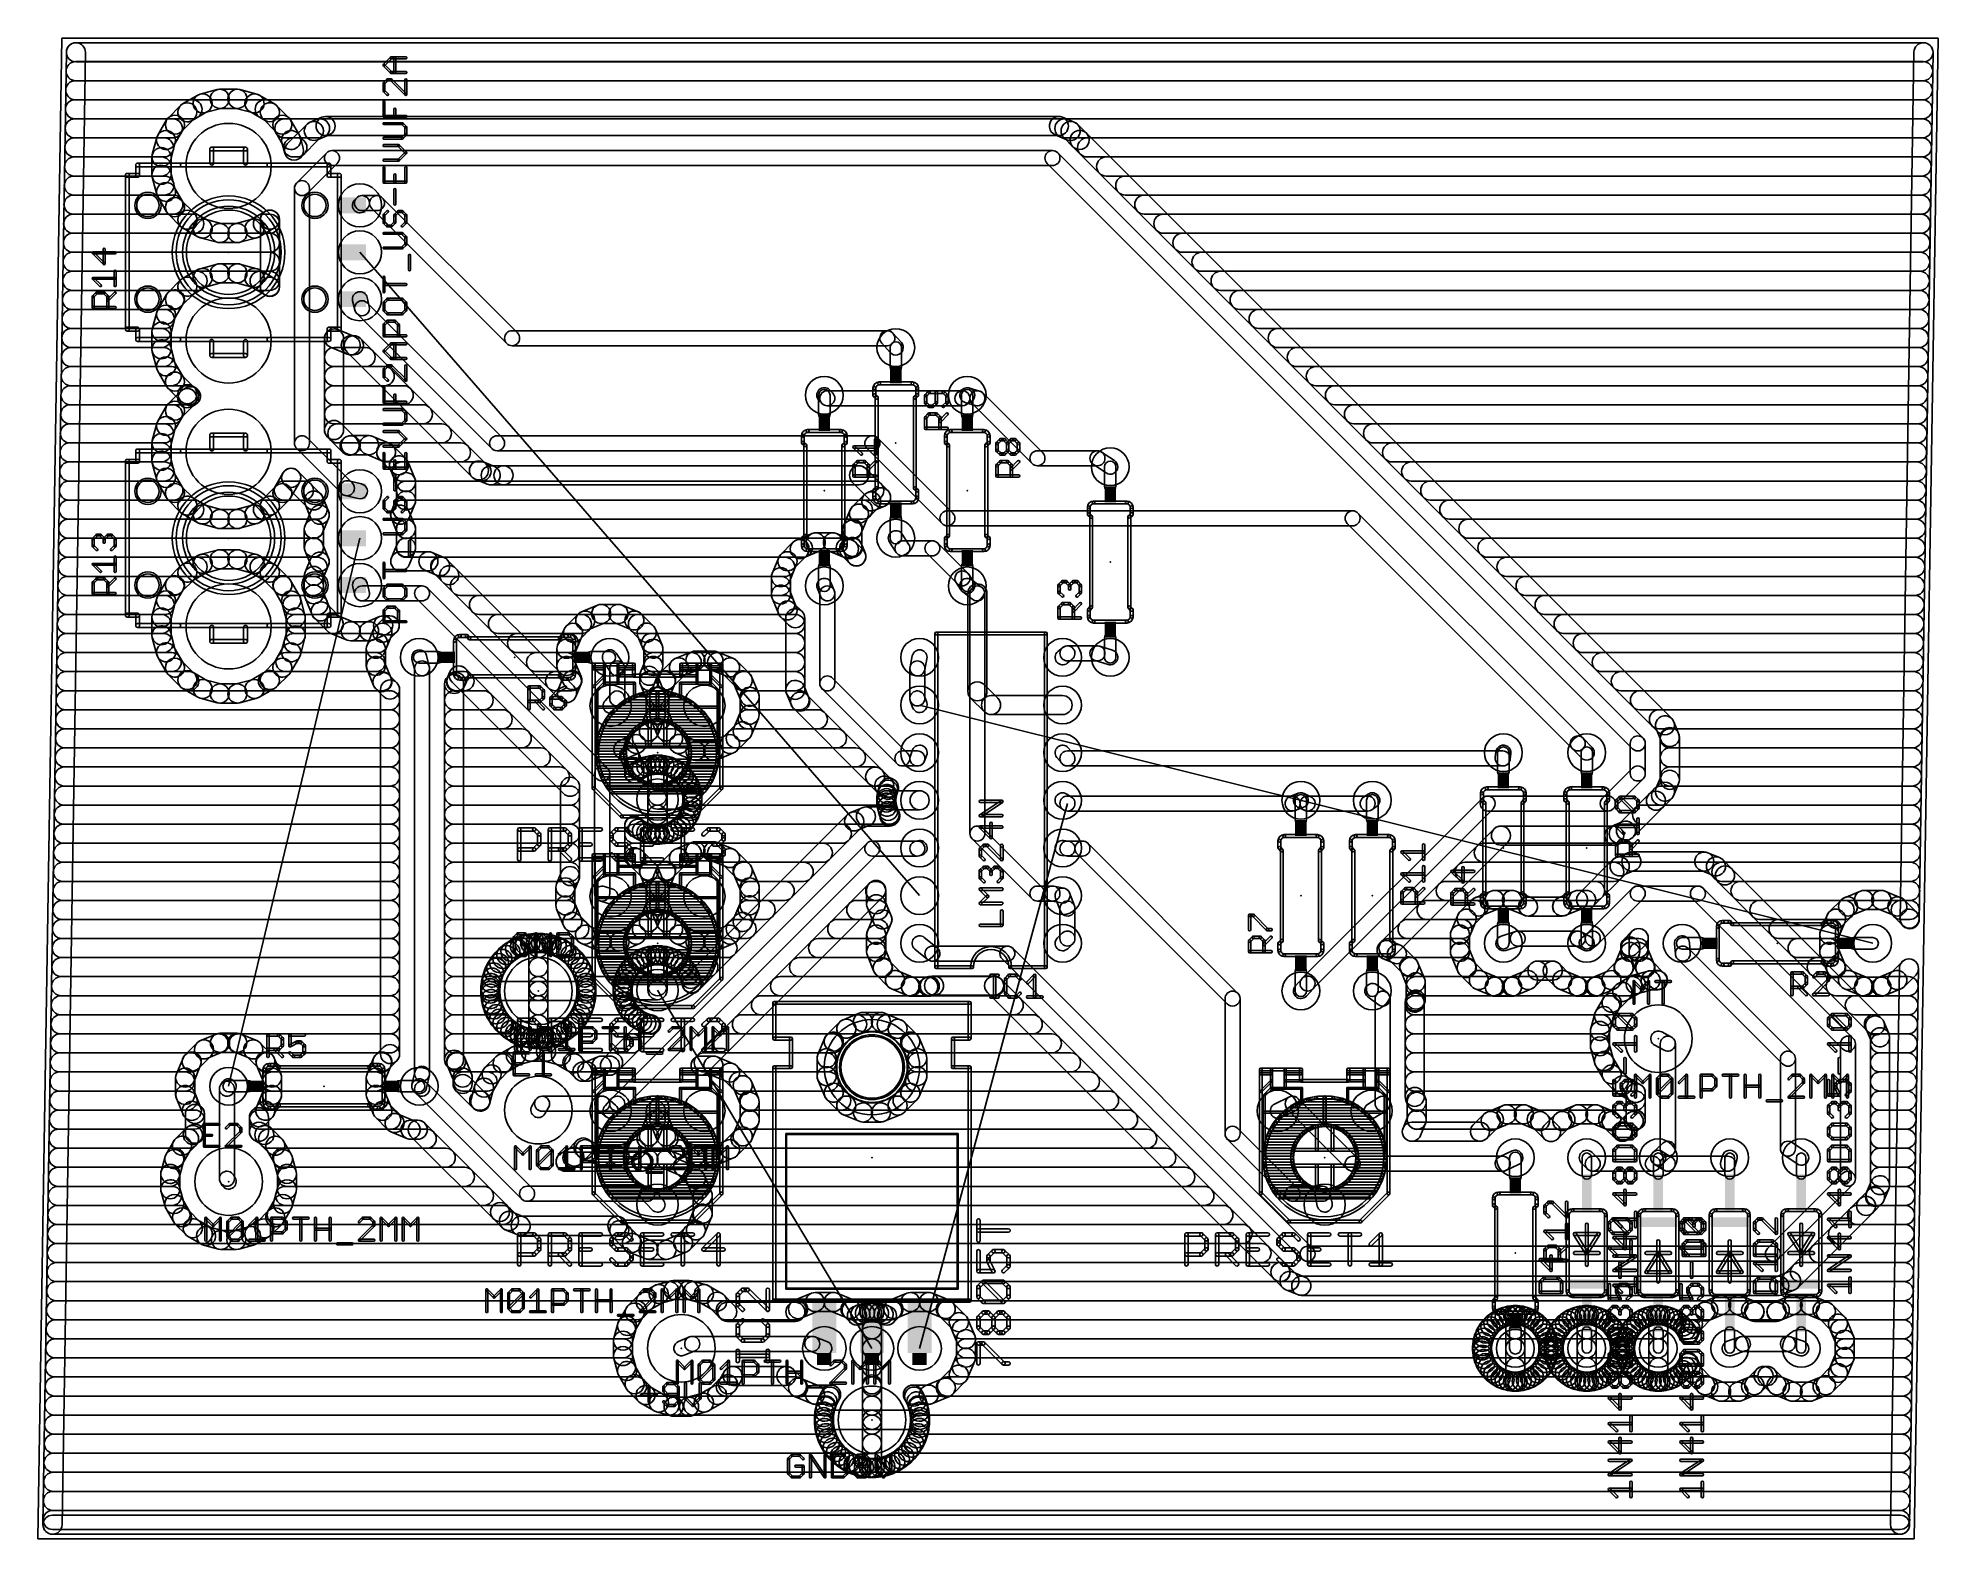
# Model space of a CAD drawing. Extents: x -1 to 100, y 0 to 80.
import ezdxf

# ---------------------------------------------------------------- set-up
doc = ezdxf.new("R2010")
doc.units = 0
for name, color, linetype in [('1', 22, 'CONTINUOUS'), ('17', 82, 'CONTINUOUS'), ('19', 53, 'CONTINUOUS'), ('20', 7, 'CONTINUOUS'), ('21', 253, 'CONTINUOUS'), ('23', 7, 'CONTINUOUS'), ('25', 253, 'CONTINUOUS'), ('27', 253, 'CONTINUOUS'), ('42', 175, 'CONTINUOUS'), ('43', 82, 'CONTINUOUS'), ('51', 253, 'CONTINUOUS')]:
    doc.layers.add(name, color=color, linetype=linetype)

# ---------------------------------------------------------------- blocks, each defined once
blk = doc.blocks.new('ROUNDP')
blk.add_circle((0, 0), 0.5)
blk = doc.blocks.new('RECT')
blk.add_solid([(-0.5, -0.5), (0.5, -0.5), (-0.5, 0.5), (0.5, 0.5)])

msp = doc.modelspace()

# ---------------------------------------------------------------- linework, layer by layer
at = {"layer": '1'}
for points in [[(0.0121, 0.7539), (1.2579, 79.2299, 1), (0.2421, 79.2461), (-1.0037, 0.7701, 1)], [(0.75, 78.73), (99.2258, 78.73, 1), (99.2258, 79.746), (0.75, 79.746, 1)], [(98.7179, 79.2461), (97.9844, 33.0442, 1), (99.0003, 33.0281), (99.7337, 79.2299, 1)], [(0.734, 77.724), (99.2098, 77.724, 1), (99.2098, 78.74), (0.734, 78.74, 1)], [(0.7179, 76.708), (99.1937, 76.708, 1), (99.1937, 77.724), (0.7179, 77.724, 1)], [(7.2549, 76.9541), (6.4391, 76.483, 1), (6.9471, 75.6032), (7.7629, 76.0742, 1)], [(8.2875, 77.2487), (7.3775, 77.0049, 1), (7.6404, 76.0235), (8.5504, 76.2673, 1)], [(9.3611, 77.266), (8.4189, 77.266, 1), (8.4189, 76.25), (9.3611, 76.25, 1)], [(10.4025, 77.0049), (9.4925, 77.2487, 1), (9.2296, 76.2673), (10.1396, 76.0235, 1)], [(11.3409, 76.483), (10.5251, 76.9541, 1), (10.0171, 76.0742), (10.8329, 75.6032, 1)], [(0.7018, 75.692), (6.9648, 75.692, 1), (6.9648, 76.708), (0.7018, 76.708, 1)], [(6.3338, 76.4023), (5.6677, 75.7362, 1), (6.3861, 75.0177), (7.0523, 75.6839, 1)], [(10.8152, 75.692), (99.1776, 75.692, 1), (99.1776, 76.708), (10.8152, 76.708, 1)], [(12.1123, 75.7362), (11.4462, 76.4023, 1), (10.7277, 75.6839), (11.3939, 75.0177, 1)], [(0.6856, 74.676), (5.9155, 74.676, 1), (5.9155, 75.692), (0.6856, 75.692, 1)], [(5.0651, 74.6925), (4.8213, 73.7825, 1), (5.8027, 73.5196), (6.0465, 74.4296, 1)], [(5.5869, 75.6309), (5.1159, 74.8151, 1), (5.9958, 74.3071), (6.4668, 75.1229, 1)], [(12.6641, 74.8151), (12.193, 75.6309, 1), (11.3132, 75.1229), (11.7842, 74.3071, 1)], [(11.8645, 74.676), (13.7609, 74.676, 1), (13.7609, 75.692), (11.8645, 75.692, 1)], [(12.8673, 74.1236), (12.7149, 74.6925, 1), (11.7335, 74.4296), (11.8859, 73.8606, 1)], [(13.0733, 75.4072), (12.0174, 74.3513, 1), (12.7358, 73.6329), (13.7917, 74.6888, 1)], [(13.8659, 75.7773), (13.2381, 75.5173, 1), (13.6269, 74.5786), (14.2547, 74.8387, 1)], [(53.1397, 75.816), (14.0603, 75.816, 1), (14.0603, 74.8), (53.1397, 74.8, 1)], [(53.9619, 75.5173), (53.3341, 75.7773, 1), (52.9453, 74.8387), (53.5731, 74.5786, 1)], [(53.4391, 74.676), (99.1615, 74.676, 1), (99.1615, 75.692), (53.4391, 75.692, 1)], [(54.6072, 74.9267), (54.1267, 75.4072, 1), (53.4083, 74.6888), (53.8888, 74.2083, 1)], [(85.8072, 43.7267), (54.6072, 74.9267, 1), (53.8888, 74.2083), (85.0888, 43.0083, 1)], [(0.6695, 73.66), (5.4505, 73.66, 1), (5.4505, 74.676), (0.6695, 74.676, 1)], [(4.804, 73.6511), (4.804, 72.7089, 1), (5.82, 72.7089), (5.82, 73.6511, 1)], [(12.3295, 73.66), (12.5525, 73.66, 1), (12.5525, 74.676), (12.3295, 74.676, 1)], [(13.0828, 71.7172), (14.6828, 73.3172, 1), (14.1172, 73.8828), (12.5172, 72.2828, 1)], [(14.4, 73.2), (52.8, 73.2, 1), (52.8, 74), (14.4, 74, 1)], [(52.5172, 73.3172), (83.7172, 42.1172, 1), (84.2828, 42.6828), (53.0828, 73.8828, 1)], [(54.6475, 73.66), (99.1453, 73.66, 1), (99.1453, 74.676), (54.6475, 74.676, 1)], [(0.6534, 72.644), (5.312, 72.644, 1), (5.312, 73.66), (0.6534, 73.66, 1)], [(4.8213, 72.5775), (5.0651, 71.6675, 1), (6.0465, 71.9304), (5.8027, 72.8404, 1)], [(55.6635, 72.644), (99.1292, 72.644, 1), (99.1292, 73.66), (55.6635, 73.66, 1)], [(0.6372, 71.628), (5.4655, 71.628, 1), (5.4655, 72.644), (0.6372, 72.644, 1)], [(5.1159, 71.5449), (5.5869, 70.7291, 1), (6.4668, 71.2371), (5.9958, 72.0529, 1)], [(13.2, 58.4), (13.2, 72, 1), (12.4, 72), (12.4, 58.4, 1)], [(56.6795, 71.628), (99.1131, 71.628, 1), (99.1131, 72.644), (56.6795, 72.644, 1)], [(0.6211, 70.612), (5.9478, 70.612, 1), (5.9478, 71.628), (0.6211, 71.628, 1)], [(5.6677, 70.6238), (6.3338, 69.9577, 1), (7.0523, 70.6761), (6.3861, 71.3423, 1)], [(15.7051, 71.4703), (15.5951, 71.3503, 1), (16.1849, 70.8097), (16.2949, 70.9297, 1)], [(16, 70.8), (16.8, 70.8, 1), (16.8, 71.6), (16, 71.6, 1)], [(16.5172, 70.9172), (23.7172, 63.7172, 1), (24.2828, 64.2828), (17.0828, 71.4828, 1)], [(57.6955, 70.612), (99.0969, 70.612, 1), (99.0969, 71.628), (57.6955, 71.628, 1)], [(0.605, 69.596), (7.0618, 69.596, 1), (7.0618, 70.612), (0.605, 70.612, 1)], [(6.4391, 69.8769), (7.2549, 69.4059, 1), (7.7629, 70.2858), (6.9471, 70.7568, 1)], [(7.3775, 69.3551), (8.2875, 69.1113, 1), (8.5504, 70.0927), (7.6404, 70.3365, 1)], [(8.4189, 69.094), (9.3611, 69.094, 1), (9.3611, 70.11), (8.4189, 70.11, 1)], [(9.4925, 69.1113), (10.4025, 69.3551, 1), (10.1396, 70.3365), (9.2296, 70.0927, 1)], [(10.5251, 69.4059), (11.3409, 69.8769, 1), (10.8329, 70.7568), (10.0171, 70.2858, 1)], [(10.7182, 69.596), (11.092, 69.596, 1), (11.092, 70.612), (10.7182, 70.612, 1)], [(11.4463, 69.9578), (11.4513, 69.9629, 1), (10.7327, 70.681), (10.7276, 70.676, 1)], [(10.584, 70.322), (10.584, 66.738, 1), (11.6, 66.738), (11.6, 70.322, 1)], [(58.7115, 69.596), (99.0808, 69.596, 1), (99.0808, 70.612), (58.7115, 70.612, 1)], [(0.5889, 68.58), (11.092, 68.58, 1), (11.092, 69.596), (0.5889, 69.596, 1)], [(59.7275, 68.58), (99.0647, 68.58, 1), (99.0647, 69.596), (59.7275, 69.596, 1)], [(0.5727, 67.564), (11.092, 67.564, 1), (11.092, 68.58), (0.5727, 68.58, 1)], [(8.2875, 67.9487), (7.3775, 67.7049, 1), (7.6404, 66.7235), (8.5504, 66.9673, 1)], [(9.3611, 67.966), (8.4189, 67.966, 1), (8.4189, 66.95), (9.3611, 66.95, 1)], [(10.4025, 67.7049), (9.4925, 67.9487, 1), (9.2296, 66.9673), (10.1396, 66.7235, 1)], [(60.7435, 67.564), (99.0486, 67.564, 1), (99.0486, 68.58), (60.7435, 68.58, 1)], [(0.5566, 66.548), (7.235, 66.548, 1), (7.235, 67.564), (0.5566, 67.564, 1)], [(6.3338, 67.1023), (5.6677, 66.4362, 1), (6.3861, 65.7177), (7.0523, 66.3839, 1)], [(7.2549, 67.6541), (6.4391, 67.183, 1), (6.9471, 66.3032), (7.7629, 66.7742, 1)], [(11.3409, 67.183), (10.5251, 67.6541, 1), (10.0171, 66.7742), (10.8329, 66.3032, 1)], [(10.545, 66.548), (11.092, 66.548, 1), (11.092, 67.564), (10.545, 67.564, 1)], [(11.4513, 67.0971), (11.4463, 67.1022, 1), (10.7276, 66.384), (10.7327, 66.3789, 1)], [(61.7595, 66.548), (99.0324, 66.548, 1), (99.0324, 67.564), (61.7595, 67.564, 1)], [(0.5405, 65.532), (6.0056, 65.532, 1), (6.0056, 66.548), (0.5405, 66.548, 1)], [(5.5869, 66.3309), (5.1159, 65.5151, 1), (5.9958, 65.0071), (6.4668, 65.8229, 1)], [(16.3899, 65.6894), (16.2799, 66.1694, 1), (15.5001, 65.9906), (15.6101, 65.5106, 1)], [(15.7172, 65.3172), (22.9172, 58.1172, 1), (23.4828, 58.6828), (16.2828, 65.8828, 1)], [(62.7755, 65.532), (99.0163, 65.532, 1), (99.0163, 66.548), (62.7755, 66.548, 1)], [(0.5243, 64.516), (5.4923, 64.516, 1), (5.4923, 65.532), (0.5243, 65.532, 1)], [(5.0651, 65.3925), (4.8213, 64.4825, 1), (5.8027, 64.2196), (6.0465, 65.1296, 1)], [(4.804, 64.3511), (4.804, 63.4089, 1), (5.82, 63.4089), (5.82, 64.3511, 1)], [(63.7915, 64.516), (99.0002, 64.516, 1), (99.0002, 65.532), (63.7915, 65.532, 1)], [(0.5082, 63.5), (5.312, 63.5, 1), (5.312, 64.516), (0.5082, 64.516, 1)], [(4.8213, 63.2775), (5.0651, 62.3675, 1), (6.0465, 62.6304), (5.8027, 63.5404, 1)], [(14.3136, 63.5226), (15.2067, 63.1527, 1), (15.5955, 64.0913), (14.7024, 64.4613, 1)], [(15.016, 59.1075), (15.016, 63.9919, 1), (14, 63.9919), (14, 59.1075, 1)], [(15.4011, 63.114), (15.5625, 63.114, 1), (15.5625, 64.13), (15.4011, 64.13, 1)], [(15.2033, 63.2628), (21.8733, 56.5928, 1), (22.5917, 57.3112), (15.9217, 63.9812, 1)], [(24, 63.6), (44, 63.6, 1), (44, 64.4), (24, 64.4, 1)], [(43.7027, 63.7324), (44.1527, 63.2324, 1), (44.7473, 63.7676), (44.2973, 64.2676, 1)], [(64.8075, 63.5), (98.984, 63.5, 1), (98.984, 64.516), (64.8075, 64.516, 1)], [(0.4921, 62.484), (5.4237, 62.484, 1), (5.4237, 63.5), (0.4921, 63.5, 1)], [(5.1159, 62.2449), (5.5869, 61.4291, 1), (6.4668, 61.9371), (5.9958, 62.7529, 1)], [(14.508, 62.484), (16.1925, 62.484, 1), (16.1925, 63.5), (14.508, 63.5, 1)], [(65.8235, 62.484), (98.9679, 62.484, 1), (98.9679, 63.5), (65.8235, 63.5, 1)], [(0.476, 61.468), (5.8578, 61.468, 1), (5.8578, 62.484), (0.476, 62.484, 1)], [(5.6677, 61.3238), (6.3338, 60.6577, 1), (7.0523, 61.3761), (6.3861, 62.0423, 1)], [(14.508, 61.468), (17.2085, 61.468, 1), (17.2085, 62.484), (14.508, 62.484, 1)], [(66.8395, 61.468), (98.9518, 61.468, 1), (98.9518, 62.484), (66.8395, 62.484, 1)], [(0.4598, 60.452), (6.7916, 60.452, 1), (6.7916, 61.468), (0.4598, 61.468, 1)], [(6.3338, 61.1623), (5.6677, 60.4962, 1), (6.3861, 59.7777), (7.0523, 60.4439, 1)], [(6.4391, 60.5769), (6.6242, 60.4701, 1), (7.1322, 61.3499), (6.9471, 61.4568, 1)], [(6.6242, 61.3499), (6.4391, 61.2431, 1), (6.9471, 60.3632), (7.1322, 60.4701, 1)], [(14.508, 60.452), (18.2245, 60.452, 1), (18.2245, 61.468), (14.508, 61.468, 1)], [(41.0828, 61.0828), (40.9228, 61.2428, 1), (40.3572, 60.6772), (40.5172, 60.5172, 1)], [(48, 61.2), (40.8, 61.2, 1), (40.8, 60.4), (48, 60.4, 1)], [(48.2096, 60.4593), (48.4696, 60.6193, 1), (48.0504, 61.3007), (47.7904, 61.1407, 1)], [(48.9136, 61.1835), (48.3736, 61.3435, 1), (48.1464, 60.5765), (48.6864, 60.4165, 1)], [(48.5172, 60.5172), (51.7172, 57.3172, 1), (52.2828, 57.8828), (49.0828, 61.0828, 1)], [(67.8555, 60.452), (98.9356, 60.452, 1), (98.9356, 61.468), (67.8555, 61.468, 1)], [(0.4437, 59.436), (5.9155, 59.436, 1), (5.9155, 60.452), (0.4437, 60.452, 1)], [(5.0651, 59.4525), (4.8213, 58.5425, 1), (5.8027, 58.2796), (6.0465, 59.1896, 1)], [(5.5869, 60.3909), (5.1159, 59.5751, 1), (5.9958, 59.0671), (6.4668, 59.8829, 1)], [(14.508, 59.436), (19.2405, 59.436, 1), (19.2405, 60.452), (14.508, 60.452, 1)], [(68.8715, 59.436), (98.9195, 59.436, 1), (98.9195, 60.452), (68.8715, 60.452, 1)], [(0.4276, 58.42), (5.4505, 58.42, 1), (5.4505, 59.436), (0.4276, 59.436, 1)], [(4.804, 58.4111), (4.804, 57.4689, 1), (5.82, 57.4689), (5.82, 58.4111, 1)], [(15.4828, 56.2828), (13.0828, 58.6828, 1), (12.5172, 58.1172), (14.9172, 55.7172, 1)], [(15.7012, 58.6327), (14.8672, 59.4667, 1), (14.1488, 58.7483), (14.9827, 57.9143, 1)], [(14.6875, 58.42), (20.2565, 58.42, 1), (20.2565, 59.436), (14.6875, 59.436, 1)], [(15.2067, 58.7673), (15.1475, 58.7428, 1), (15.5364, 57.8042), (15.5955, 57.8287, 1)], [(16.3789, 58.806), (15.4011, 58.806, 1), (15.4011, 57.79), (16.3789, 57.79, 1)], [(17.4767, 58.3931), (16.5733, 58.7673, 1), (16.1845, 57.8287), (17.0879, 57.4545, 1)], [(23.2, 58), (43.2, 58, 1), (43.2, 58.8), (23.2, 58.8, 1)], [(42.9172, 58.1172), (46.9172, 54.1172, 1), (47.4828, 54.6828), (43.4828, 58.6828, 1)], [(69.8875, 58.42), (98.9034, 58.42, 1), (98.9034, 59.436), (69.8875, 59.436, 1)], [(0.4114, 57.404), (5.312, 57.404, 1), (5.312, 58.42), (0.4114, 58.42, 1)], [(4.8213, 57.3375), (5.0651, 56.4275, 1), (6.0465, 56.6904), (5.8027, 57.6004, 1)], [(18.333, 57.5916), (17.6416, 58.283, 1), (16.9231, 57.5646), (17.6146, 56.8731, 1)], [(17.2941, 57.404), (21.2725, 57.404, 1), (21.2725, 58.42), (17.2941, 58.42, 1)], [(18.8173, 56.5233), (18.4431, 57.4267, 1), (17.5045, 57.0379), (17.8787, 56.1345, 1)], [(52, 57.2), (55.2, 57.2, 1), (55.2, 58), (52, 58, 1)], [(54.9793, 57.2664), (55.6593, 56.8164, 1), (56.1007, 57.4836), (55.4207, 57.9336, 1)], [(70.9035, 57.404), (98.8873, 57.404, 1), (98.8873, 58.42), (70.9035, 58.42, 1)], [(0.3953, 56.388), (5.4655, 56.388, 1), (5.4655, 57.404), (0.3953, 57.404, 1)], [(5.1159, 56.3049), (5.5869, 55.4891, 1), (6.4668, 55.9971), (5.9958, 56.8129, 1)], [(12.193, 55.4891), (12.6641, 56.3049, 1), (11.7842, 56.8129), (11.3132, 55.9971, 1)], [(12.7149, 56.4277), (12.7152, 56.4288, 1), (11.7337, 56.6913), (11.7334, 56.6902, 1)], [(11.8653, 56.2009), (13.0728, 54.9933, 1), (13.7912, 55.7117), (12.5837, 56.9193, 1)], [(18.1131, 56.388), (22.3678, 56.388, 1), (22.3678, 57.404), (18.1131, 57.404, 1)], [(18.856, 55.3511), (18.856, 56.3289, 1), (17.84, 56.3289), (17.84, 55.3511, 1)], [(22.0381, 56.4827), (22.6659, 56.2227, 1), (23.0547, 57.1613), (22.4269, 57.4214, 1)], [(22.8603, 56.184), (23.5397, 56.184, 1), (23.5397, 57.2), (22.8603, 57.2, 1)], [(23.5397, 56.184), (42.4925, 56.184, 1), (42.4925, 57.2), (23.5397, 57.2, 1)], [(42.1333, 56.3328), (43.3055, 55.1606, 1), (44.0239, 55.879), (42.8517, 57.0512, 1)], [(71.9195, 56.388), (98.8711, 56.388, 1), (98.8711, 57.404), (71.9195, 57.404, 1)], [(0.3792, 55.372), (5.9478, 55.372, 1), (5.9478, 56.388), (0.3792, 56.388, 1)], [(5.6677, 55.3838), (6.3338, 54.7177, 1), (7.0523, 55.4361), (6.3861, 56.1023, 1)], [(11.4462, 54.7177), (12.1123, 55.3838, 1), (11.3939, 56.1023), (10.7277, 55.4361, 1)], [(11.8322, 55.372), (12.9045, 55.372, 1), (12.9045, 56.388), (11.8322, 56.388, 1)], [(12.924, 55.3525), (12.924, 55.3511, 1), (13.94, 55.3511), (13.94, 55.3525, 1)], [(12.9627, 55.1567), (13.2779, 54.3956, 1), (14.2166, 54.7844), (13.9013, 55.5455, 1)], [(15.1096, 55.6103), (15.7996, 55.4503, 1), (15.9804, 56.2297), (15.2904, 56.3897, 1)], [(18.5021, 54.3956), (18.8173, 55.1567, 1), (17.8787, 55.5455), (17.5634, 54.7844, 1)], [(18.348, 55.372), (43.3045, 55.372, 1), (43.3045, 56.388), (18.348, 56.388, 1)], [(42.7798, 55.6613), (42.1287, 55.0102, 1), (42.8472, 54.2918), (43.4982, 54.9428, 1)], [(43.4703, 55.9891), (42.9446, 55.7714, 1), (43.3334, 54.8327), (43.8591, 55.0505, 1)], [(72.9355, 55.372), (98.855, 55.372, 1), (98.855, 56.388), (72.9355, 56.388, 1)], [(0.3631, 54.356), (7.0618, 54.356, 1), (7.0618, 55.372), (0.3631, 55.372, 1)], [(6.4391, 54.6369), (7.2549, 54.1659, 1), (7.7629, 55.0458), (6.9471, 55.5168, 1)], [(7.3775, 54.1151), (8.2875, 53.8713, 1), (8.5504, 54.8527), (7.6404, 55.0965, 1)], [(8.4189, 53.854), (9.3611, 53.854, 1), (9.3611, 54.87), (8.4189, 54.87, 1)], [(9.4925, 53.8713), (10.4025, 54.1151, 1), (10.1396, 55.0965), (9.2296, 54.8527, 1)], [(10.5251, 54.1659), (11.3409, 54.6369, 1), (10.8329, 55.5168), (10.0171, 55.0458, 1)], [(10.7182, 54.356), (13.6338, 54.356, 1), (13.6338, 55.372), (10.7182, 55.372, 1)], [(13.2779, 54.7844), (12.9627, 54.0233, 1), (13.9013, 53.6345), (14.2166, 54.3956, 1)], [(18.8173, 54.0233), (18.5021, 54.7844, 1), (17.5634, 54.3956), (17.8787, 53.6345, 1)], [(18.1462, 54.356), (42.7009, 54.356, 1), (42.7009, 55.372), (18.1462, 55.372, 1)], [(42.0186, 54.8454), (41.6663, 53.9948, 1), (42.6049, 53.606), (42.9573, 54.4566, 1)], [(47.2, 54), (68.8, 54, 1), (68.8, 54.8), (47.2, 54.8, 1)], [(68.5172, 54.1172), (80.5172, 42.1172, 1), (81.0828, 42.6828), (69.0828, 54.6828, 1)], [(73.9515, 54.356), (98.8389, 54.356, 1), (98.8389, 55.372), (73.9515, 55.372, 1)], [(0.3469, 53.34), (13.4399, 53.34, 1), (13.4399, 54.356), (0.3469, 54.356, 1)], [(12.924, 53.8289), (12.924, 52.8511, 1), (13.94, 52.8511), (13.94, 53.8289, 1)], [(18.3401, 53.34), (42.1553, 53.34, 1), (42.1553, 54.356), (18.3401, 54.356, 1)], [(18.856, 52.8511), (18.856, 53.8289, 1), (17.84, 53.8289), (17.84, 52.8511, 1)], [(41.6276, 53.8004), (41.6276, 52.8796, 1), (42.6436, 52.8796), (42.6436, 53.8004, 1)], [(45.1357, 53.0176), (44.7857, 53.5576, 1), (44.1143, 53.1224), (44.4643, 52.5824, 1)], [(74.9675, 53.34), (98.8227, 53.34, 1), (98.8227, 54.356), (74.9675, 54.356, 1)], [(0.3308, 52.324), (13.4399, 52.324, 1), (13.4399, 53.34), (0.3308, 53.34, 1)], [(8.2875, 52.7087), (7.3775, 52.4649, 1), (7.6404, 51.4835), (8.5504, 51.7273, 1)], [(9.3611, 52.726), (8.4189, 52.726, 1), (8.4189, 51.71), (9.3611, 51.71, 1)], [(10.4025, 52.4649), (9.4925, 52.7087, 1), (9.2296, 51.7273), (10.1396, 51.4835, 1)], [(12.9627, 52.6567), (13.2779, 51.8956, 1), (14.2166, 52.2844), (13.9013, 53.0455, 1)], [(18.5095, 51.9136), (18.8173, 52.6567, 1), (17.8787, 53.0455), (17.5709, 52.3024, 1)], [(18.3401, 52.324), (39.4979, 52.324, 1), (39.4979, 53.34), (18.3401, 53.34, 1)], [(38.9698, 53.1213), (38.3187, 52.4702, 1), (39.0372, 51.7518), (39.6882, 52.4028, 1)], [(39.9852, 53.5837), (39.1346, 53.2314, 1), (39.5234, 52.2927), (40.374, 52.6451, 1)], [(41.1004, 53.6224), (40.1796, 53.6224, 1), (40.1796, 52.6064), (41.1004, 52.6064, 1)], [(42.1454, 53.2314), (41.2948, 53.5837, 1), (40.906, 52.6451), (41.7566, 52.2927, 1)], [(41.7821, 52.324), (42.1553, 52.324, 1), (42.1553, 53.34), (41.7821, 53.34, 1)], [(42.7085, 52.723), (42.3102, 53.1213, 1), (41.5918, 52.4028), (41.9901, 52.0046, 1)], [(41.6663, 52.6852), (41.88, 52.1694, 1), (42.8186, 52.5582), (42.6049, 53.074, 1)], [(46.4, 53.2), (44.8, 53.2, 1), (44.8, 52.4), (46.4, 52.4, 1)], [(48.2828, 51.4828), (46.6828, 53.0828, 1), (46.1172, 52.5172), (47.7172, 50.9172, 1)], [(75.9835, 52.324), (98.8066, 52.324, 1), (98.8066, 53.34), (75.9835, 53.34, 1)], [(0.3147, 51.308), (7.235, 51.308, 1), (7.235, 52.324), (0.3147, 52.324, 1)], [(6.3338, 51.8623), (5.6677, 51.1962, 1), (6.3861, 50.4777), (7.0523, 51.1439, 1)], [(7.2549, 52.4141), (6.4391, 51.943, 1), (6.9471, 51.0632), (7.7629, 51.5342, 1)], [(11.3409, 51.943), (10.5251, 52.4141, 1), (10.0171, 51.5342), (10.8329, 51.0632, 1)], [(10.545, 51.308), (13.6338, 51.308, 1), (13.6338, 52.324), (10.545, 52.324, 1)], [(12.1123, 51.1962), (11.4462, 51.8623, 1), (10.7277, 51.1439), (11.3939, 50.4777, 1)], [(13.2779, 52.2844), (12.9627, 51.5233, 1), (13.9013, 51.1345), (14.2166, 51.8956, 1)], [(12.924, 51.3289), (12.924, 50.3511, 1), (13.94, 50.3511), (13.94, 51.3289, 1)], [(19.5397, 52.616), (18.0402, 52.616, 1), (18.0402, 51.6), (19.5397, 51.6, 1)], [(20.3619, 52.3173), (19.7341, 52.5773, 1), (19.3453, 51.6387), (19.9731, 51.3786, 1)], [(21.0072, 51.7267), (20.5267, 52.2072, 1), (19.8083, 51.4888), (20.2888, 51.0083, 1)], [(20.1995, 51.308), (38.5558, 51.308, 1), (38.5558, 52.324), (20.1995, 52.324, 1)], [(27.2845, 45.4494), (21.0072, 51.7267, 1), (20.2888, 51.0083), (26.5661, 44.7309, 1)], [(38.2086, 52.3054), (37.8563, 51.4548, 1), (38.7949, 51.066), (39.1473, 51.9166, 1)], [(37.8176, 51.2604), (37.8176, 50.3396, 1), (38.8336, 50.3396), (38.8336, 51.2604, 1)], [(76.9995, 51.308), (98.7905, 51.308, 1), (98.7905, 52.324), (76.9995, 52.324, 1)], [(0.2985, 50.292), (6.0056, 50.292, 1), (6.0056, 51.308), (0.2985, 51.308, 1)], [(5.5869, 51.0909), (5.1159, 50.2751, 1), (5.9958, 49.7671), (6.4668, 50.5829, 1)], [(12.6641, 50.2751), (12.193, 51.0909, 1), (11.3132, 50.5829), (11.7842, 49.7671, 1)], [(11.7744, 50.292), (13.432, 50.292, 1), (13.432, 51.308), (11.7744, 51.308, 1)], [(12.9627, 50.1567), (13.3369, 49.2533, 1), (14.2755, 49.6421), (13.9013, 50.5455, 1)], [(16.3881, 50.497), (16.2781, 50.937, 1), (15.5019, 50.743), (15.6119, 50.303, 1)], [(16, 50), (19.2, 50, 1), (19.2, 50.8), (16, 50.8, 1)], [(18.9172, 50.1172), (28.5172, 40.5172, 1), (29.0828, 41.0828), (19.4828, 50.6828, 1)], [(21.2155, 50.292), (38.3256, 50.292, 1), (38.3256, 51.308), (21.2155, 51.308, 1)], [(37.8563, 50.1452), (38.2086, 49.2946, 1), (39.1473, 49.6834), (38.7949, 50.534, 1)], [(41.1714, 50.5486), (41.0114, 50.9486, 1), (40.2686, 50.6514), (40.4286, 50.2514, 1)], [(41.2, 45.6), (41.2, 50.4, 1), (40.4, 50.4), (40.4, 45.6, 1)], [(47.6646, 50.982), (47.9246, 50.582, 1), (48.5954, 51.018), (48.3354, 51.418, 1)], [(49.0381, 50.7214), (48.4981, 51.1214, 1), (48.0219, 50.4786), (48.5619, 50.0786, 1)], [(48.292, 50.4), (48.292, 45.18, 1), (49.308, 45.18), (49.308, 50.4, 1)], [(48.4, 50.4), (48.4, 37.6, 1), (49.2, 37.6), (49.2, 50.4, 1)], [(78.0155, 50.292), (98.7744, 50.292, 1), (98.7744, 51.308), (78.0155, 51.308, 1)], [(0.2824, 49.276), (5.4923, 49.276, 1), (5.4923, 50.292), (0.2824, 50.292, 1)], [(5.0651, 50.1525), (4.8213, 49.2425, 1), (5.8027, 48.9796), (6.0465, 49.8896, 1)], [(12.9587, 49.2425), (12.7149, 50.1525, 1), (11.7335, 49.8896), (11.9773, 48.9796, 1)], [(12.2877, 49.276), (13.6669, 49.276, 1), (13.6669, 50.292), (12.2877, 50.292, 1)], [(13.447, 49.0884), (14.1384, 48.397, 1), (14.8569, 49.1154), (14.1654, 49.8069, 1)], [(22.2315, 49.276), (38.5558, 49.276, 1), (38.5558, 50.292), (22.2315, 50.292, 1)], [(28.5552, 49.7737), (27.7046, 49.4214, 1), (28.0934, 48.4827), (28.944, 48.8351, 1)], [(29.6704, 49.8124), (28.7496, 49.8124, 1), (28.7496, 48.7964), (29.6704, 48.7964, 1)], [(30.7154, 49.4214), (29.8648, 49.7737, 1), (29.476, 48.8351), (30.3266, 48.4827, 1)], [(38.3187, 49.1298), (38.7328, 48.7157, 1), (39.4512, 49.4342), (39.0372, 49.8482, 1)], [(79.0315, 49.276), (98.7582, 49.276, 1), (98.7582, 50.292), (79.0315, 50.292, 1)], [(0.2663, 48.26), (5.312, 48.26, 1), (5.312, 49.276), (0.2663, 49.276, 1)], [(4.804, 49.1111), (4.804, 48.1689, 1), (5.82, 48.1689), (5.82, 49.1111, 1)], [(4.8213, 48.0375), (5.0651, 47.1275, 1), (6.0465, 47.3904), (5.8027, 48.3004, 1)], [(12.7149, 47.1275), (12.9587, 48.0375, 1), (11.9773, 48.3004), (11.7335, 47.3904, 1)], [(12.976, 48.1689), (12.976, 49.1111, 1), (11.96, 49.1111), (11.96, 48.1689, 1)], [(12.468, 48.26), (14.4859, 48.26, 1), (14.4859, 49.276), (12.468, 49.276, 1)], [(14.3033, 48.2869), (15.2067, 47.9127, 1), (15.5955, 48.8513), (14.6921, 49.2255, 1)], [(15.4011, 47.874), (16.3789, 47.874, 1), (16.3789, 48.89), (15.4011, 48.89, 1)], [(16.5733, 47.9127), (17.3217, 48.2227, 1), (16.9329, 49.1613), (16.1845, 48.8513, 1)], [(16.6186, 48.4954), (16.2663, 47.6448, 1), (17.2049, 47.256), (17.5573, 48.1066, 1)], [(17.1197, 49.0512), (16.7287, 48.6602, 1), (17.4472, 47.9418), (17.8382, 48.3328, 1)], [(17.1273, 48.184), (17.479, 48.184, 1), (17.479, 49.2), (17.1273, 49.2, 1)], [(23.2475, 48.26), (27.7149, 48.26, 1), (27.7149, 49.276), (23.2475, 49.276, 1)], [(26.7786, 48.4954), (26.4263, 47.6448, 1), (27.3649, 47.256), (27.7173, 48.1066, 1)], [(27.5398, 49.3113), (26.8887, 48.6602, 1), (27.6072, 47.9418), (28.2582, 48.5928, 1)], [(31.5313, 48.6602), (30.8802, 49.3113, 1), (30.1618, 48.5928), (30.8128, 47.9418, 1)], [(30.705, 48.26), (39.092, 48.26, 1), (39.092, 49.276), (30.705, 49.276, 1)], [(31.9937, 47.6448), (31.6414, 48.4954, 1), (30.7027, 48.1066), (31.0551, 47.256, 1)], [(38.584, 49.0749), (38.584, 45.2603, 1), (39.6, 45.2603), (39.6, 49.0749, 1)], [(80.0475, 48.26), (98.7421, 48.26, 1), (98.7421, 49.276), (80.0475, 49.276, 1)], [(0.2502, 47.244), (5.4237, 47.244, 1), (5.4237, 48.26), (0.2502, 48.26, 1)], [(5.1159, 47.0049), (5.5869, 46.1891, 1), (6.4668, 46.6971), (5.9958, 47.5129, 1)], [(12.193, 46.1891), (12.6641, 47.0049, 1), (11.7842, 47.5129), (11.3132, 46.6971, 1)], [(12.3563, 47.244), (16.8605, 47.244, 1), (16.8605, 48.26), (12.3563, 48.26, 1)], [(16.2276, 47.4504), (16.2276, 46.5296, 1), (17.2436, 46.5296), (17.2436, 47.4504, 1)], [(24.2635, 47.244), (27.0205, 47.244, 1), (27.0205, 48.26), (24.2635, 48.26, 1)], [(26.3876, 47.4504), (26.3876, 46.5296, 1), (27.4036, 46.5296), (27.4036, 47.4504, 1)], [(31.3995, 47.244), (39.092, 47.244, 1), (39.092, 48.26), (31.3995, 48.26, 1)], [(32.0324, 46.5296), (32.0324, 47.4504, 1), (31.0164, 47.4504), (31.0164, 46.5296, 1)], [(53.3487, 47.5112), (53.0887, 47.3012, 1), (53.5913, 46.6788), (53.8513, 46.8888, 1)], [(55.2, 47.6), (53.6, 47.6, 1), (53.6, 46.8), (55.2, 46.8, 1)], [(55.082, 46.8178), (55.762, 46.6078, 1), (55.998, 47.3722), (55.318, 47.5822, 1)], [(81.0635, 47.244), (98.726, 47.244, 1), (98.726, 48.26), (81.0635, 48.26, 1)], [(0.234, 46.228), (5.8578, 46.228, 1), (5.8578, 47.244), (0.234, 47.244, 1)], [(5.6677, 46.0838), (6.3338, 45.4177, 1), (7.0523, 46.1361), (6.3861, 46.8023, 1)], [(11.4462, 45.4177), (12.1123, 46.0838, 1), (11.3939, 46.8023), (10.7277, 46.1361, 1)], [(11.9222, 46.228), (16.7356, 46.228, 1), (16.7356, 47.244), (11.9222, 47.244, 1)], [(16.2663, 46.3352), (16.6186, 45.4846, 1), (17.5573, 45.8734), (17.2049, 46.724, 1)], [(19.5877, 46.4986), (19.4377, 47.0886, 1), (18.6623, 46.8914), (18.8123, 46.3014, 1)], [(19.6, 24.8), (19.6, 46.4, 1), (18.8, 46.4), (18.8, 24.8, 1)], [(25.2795, 46.228), (26.8956, 46.228, 1), (26.8956, 47.244), (25.2795, 47.244, 1)], [(26.4263, 46.3352), (26.7393, 45.5796, 1), (27.6779, 45.9684), (27.3649, 46.724, 1)], [(29.9337, 46.6206), (29.5437, 47.2106, 1), (28.8763, 46.7694), (29.2663, 46.1794, 1)], [(30, 44.8), (30, 46.4, 1), (29.2, 46.4), (29.2, 44.8, 1)], [(31.7773, 45.8128), (31.9937, 46.3352, 1), (31.0551, 46.724), (30.8387, 46.2016, 1)], [(31.5244, 46.228), (33.5731, 46.228, 1), (33.5731, 47.244), (31.5244, 47.244, 1)], [(32.5268, 46.8106), (31.8494, 46.1332, 1), (32.5678, 45.4148), (33.2452, 46.0922, 1)], [(33.5766, 47.2873), (32.6916, 46.9207, 1), (33.0804, 45.9821), (33.9654, 46.3487, 1)], [(34.729, 47.326), (33.771, 47.326, 1), (33.771, 46.31), (34.729, 46.31, 1)], [(35.8084, 46.9207), (34.9234, 47.2873, 1), (34.5346, 46.3487), (35.4196, 45.9821, 1)], [(34.9269, 46.228), (39.092, 46.228, 1), (39.092, 47.244), (34.9269, 47.244, 1)], [(36.6506, 46.1332), (35.9732, 46.8106, 1), (35.2548, 46.0922), (35.9322, 45.4148, 1)], [(45.992, 46.3203), (46.112, 46.9103, 1), (45.328, 47.0697), (45.208, 46.4797, 1)], [(45.2, 46.4), (45.2, 44.8, 1), (46, 44.8), (46, 46.4, 1)], [(82.0795, 46.228), (98.7098, 46.228, 1), (98.7098, 47.244), (82.0795, 47.244, 1)], [(0.2179, 45.212), (6.7916, 45.212, 1), (6.7916, 46.228), (0.2179, 46.228, 1)], [(6.4391, 45.3369), (7.2549, 44.8659, 1), (7.7629, 45.7458), (6.9471, 46.2168, 1)], [(7.3775, 44.8151), (8.2875, 44.5713, 1), (8.5504, 45.5527), (7.6404, 45.7965, 1)], [(9.4925, 44.5713), (10.4025, 44.8151, 1), (10.1396, 45.7965), (9.2296, 45.5527, 1)], [(10.5251, 44.8659), (11.3409, 45.3369, 1), (10.8329, 46.2168), (10.0171, 45.7458, 1)], [(10.9884, 45.212), (17.071, 45.212, 1), (17.071, 46.228), (10.9884, 46.228, 1)], [(16.7287, 45.3198), (17.1328, 44.9157, 1), (17.8512, 45.6342), (17.4472, 46.0382, 1)], [(16.984, 45.2749), (16.984, 25.8451, 1), (18, 25.8451), (18, 45.2749, 1)], [(21.2672, 45.2157), (21.3713, 45.3198, 1), (20.6528, 46.0382), (20.5488, 45.9342, 1)], [(21.416, 25.5451), (21.416, 45.5749, 1), (20.4, 45.5749), (20.4, 25.5451, 1)], [(21.4814, 45.4846), (21.6259, 45.8335, 1), (20.6873, 46.2223), (20.5427, 45.8734, 1)], [(21.029, 45.212), (21.4645, 45.212, 1), (21.4645, 46.228), (21.029, 46.228, 1)], [(20.7974, 45.6687), (26.7328, 39.7333, 1), (27.4512, 40.4517), (21.5158, 46.3871, 1)], [(26.2955, 45.212), (27.1862, 45.212, 1), (27.1862, 46.228), (26.2955, 46.228, 1)], [(26.7393, 45.9684), (26.456, 45.2845, 1), (27.3947, 44.8957), (27.6779, 45.5796, 1)], [(31.816, 45.734), (31.816, 46.0072, 1), (30.8, 46.0072), (30.8, 45.734, 1)], [(32.1273, 45.0834), (31.7773, 45.9284, 1), (30.8387, 45.5395), (31.1887, 44.6946, 1)], [(31.3138, 45.212), (32.1862, 45.212, 1), (32.1862, 46.228), (31.3138, 46.228, 1)], [(31.7393, 45.9684), (31.3727, 45.0834, 1), (32.3113, 44.6946), (32.6779, 45.5796, 1)], [(37.1273, 45.0834), (36.7607, 45.9684, 1), (35.8221, 45.5796), (36.1887, 44.6946, 1)], [(36.3138, 45.212), (39.092, 45.212, 1), (39.092, 46.228), (36.3138, 46.228, 1)], [(38.6227, 45.0659), (38.8827, 44.4381, 1), (39.8214, 44.8269), (39.5613, 45.4547, 1)], [(45.0828, 41.8828), (41.0828, 45.8828, 1), (40.5172, 45.3172), (44.5172, 41.3172, 1)], [(48.4408, 44.8208), (49.1708, 44.0908, 1), (49.8892, 44.8092), (49.1592, 45.5392, 1)], [(83.0955, 45.212), (98.6937, 45.212, 1), (98.6937, 46.228), (83.0955, 46.228, 1)], [(0.2018, 44.196), (17.492, 44.196, 1), (17.492, 45.212), (0.2018, 45.212, 1)], [(8.4189, 44.554), (9.3611, 44.554, 1), (9.3611, 45.57), (8.4189, 45.57, 1)], [(20.908, 44.196), (22.4805, 44.196, 1), (22.4805, 45.212), (20.908, 45.212, 1)], [(29.3023, 45.0672), (28.9523, 44.6772, 1), (29.5477, 44.1428), (29.8977, 44.5328, 1)], [(32.166, 43.931), (32.166, 44.889, 1), (31.15, 44.889), (31.15, 43.931, 1)], [(31.658, 44.196), (31.842, 44.196, 1), (31.842, 45.212), (31.658, 45.212, 1)], [(31.334, 44.889), (31.334, 43.931, 1), (32.35, 43.931), (32.35, 44.889, 1)], [(37.166, 43.931), (37.166, 44.889, 1), (36.15, 44.889), (36.15, 43.931, 1)], [(36.658, 44.196), (39.3224, 44.196, 1), (39.3224, 45.212), (36.658, 45.212, 1)], [(38.9928, 44.2733), (42.9928, 40.2733, 1), (43.7112, 40.9917), (39.7112, 44.9917, 1)], [(45.2216, 44.6703), (45.3416, 44.3203, 1), (46.0984, 44.5797), (45.9784, 44.9297, 1)], [(49.53, 43.942), (53.34, 43.942, 1), (53.34, 44.958), (49.53, 44.958, 1)], [(84.1115, 44.196), (98.6776, 44.196, 1), (98.6776, 45.212), (84.1115, 45.212, 1)], [(0.1856, 43.18), (17.492, 43.18, 1), (17.492, 44.196), (0.1856, 44.196, 1)], [(20.908, 43.18), (23.4965, 43.18, 1), (23.4965, 44.196), (20.908, 44.196, 1)], [(30.9732, 42.0094), (31.6506, 42.6868, 1), (30.9322, 43.4052), (30.2548, 42.7278, 1)], [(31.7607, 42.8516), (32.1273, 43.7366, 1), (31.1887, 44.1254), (30.8221, 43.2404, 1)], [(31.5573, 43.18), (31.9427, 43.18, 1), (31.9427, 44.196), (31.5573, 44.196, 1)], [(31.3727, 43.7366), (31.7393, 42.8516, 1), (32.6779, 43.2404), (32.3113, 44.1254, 1)], [(31.8494, 42.6868), (32.5268, 42.0094, 1), (33.2452, 42.7278), (32.5678, 43.4052, 1)], [(35.9732, 42.0094), (36.6506, 42.6868, 1), (35.9322, 43.4052), (35.2548, 42.7278, 1)], [(36.7607, 42.8516), (37.1273, 43.7366, 1), (36.1887, 44.1254), (35.8221, 43.2404, 1)], [(36.5573, 43.18), (40.2965, 43.18, 1), (40.2965, 44.196), (36.5573, 44.196, 1)], [(85.1275, 43.18), (98.6615, 43.18, 1), (98.6615, 44.196), (85.1275, 44.196, 1)], [(86.1773, 42.9341), (85.9173, 43.5619, 1), (84.9786, 43.1731), (85.2387, 42.5453, 1)], [(0.1695, 42.164), (17.492, 42.164, 1), (17.492, 43.18), (0.1695, 43.18, 1)], [(20.908, 42.164), (24.5125, 42.164, 1), (24.5125, 43.18), (20.908, 43.18, 1)], [(30.1245, 41.616), (30.8084, 41.8993, 1), (30.4196, 42.8379), (29.7357, 42.5547, 1)], [(30.6072, 42.1267), (30.2894, 42.4445, 1), (29.5709, 41.7261), (29.8888, 41.4083, 1)], [(30.9174, 42.164), (32.5826, 42.164, 1), (32.5826, 43.18), (30.9174, 43.18, 1)], [(32.6916, 41.8993), (33.5766, 41.5327, 1), (33.9654, 42.4713), (33.0804, 42.8379, 1)], [(34.9234, 41.5327), (35.8084, 41.8993, 1), (35.4196, 42.8379), (34.5346, 42.4713, 1)], [(35.9174, 42.164), (41.3125, 42.164, 1), (41.3125, 43.18), (35.9174, 43.18, 1)], [(80.5143, 42.1201), (80.9943, 41.6301, 1), (81.5657, 42.1899), (81.0857, 42.6799, 1)], [(83.6, 42.4), (83.6, 40.8, 1), (84.4, 40.8), (84.4, 42.4, 1)], [(86.216, 40.4603), (86.216, 42.7397, 1), (85.2, 42.7397), (85.2, 40.4603, 1)], [(85.708, 42.164), (98.6453, 42.164, 1), (98.6453, 43.18), (85.708, 43.18, 1)], [(0.1534, 41.148), (17.492, 41.148, 1), (17.492, 42.164), (0.1534, 42.164, 1)], [(20.908, 41.148), (25.5285, 41.148, 1), (25.5285, 42.164), (20.908, 42.164, 1)], [(30.9773, 41.3341), (30.7173, 41.9619, 1), (29.7786, 41.5731), (30.0387, 40.9453, 1)], [(30.2942, 41.148), (42.3285, 41.148, 1), (42.3285, 42.164), (30.2942, 42.164, 1)], [(31.016, 40.8013), (31.016, 41.1397, 1), (30, 41.1397), (30, 40.8013, 1)], [(30.6707, 41.5235), (30.4593, 41.4015, 1), (30.9673, 40.5216), (31.1787, 40.6436, 1)], [(30.9558, 41.6463), (30.7303, 41.5529, 1), (31.1191, 40.6142), (31.3446, 40.7076, 1)], [(31.2545, 41.7308), (31.0187, 41.6677, 1), (31.2817, 40.6863), (31.5174, 40.7494, 1)], [(31.5616, 41.7757), (31.3197, 41.7438, 1), (31.4523, 40.7365), (31.6943, 40.7683, 1)], [(31.75, 41.78), (31.628, 41.78, 1), (31.628, 40.764), (31.75, 40.764, 1)], [(31.872, 41.78), (31.75, 41.78, 1), (31.75, 40.764), (31.872, 40.764, 1)], [(31.242, 41.272), (31.242, 39.41, 1), (32.258, 39.41), (32.258, 41.272, 1)], [(32.258, 39.41), (32.258, 41.272, 1), (31.242, 41.272), (31.242, 39.41, 1)], [(32.1803, 41.7438), (31.9383, 41.7757, 1), (31.8057, 40.7683), (32.0477, 40.7365, 1)], [(32.4813, 41.6677), (32.2455, 41.7308, 1), (31.9826, 40.7494), (32.2183, 40.6863, 1)], [(32.7697, 41.5529), (32.5442, 41.6463, 1), (32.1554, 40.7076), (32.3809, 40.6142, 1)], [(33.0407, 41.4015), (32.8293, 41.5235, 1), (32.3213, 40.6436), (32.5327, 40.5216, 1)], [(33.771, 41.494), (34.729, 41.494, 1), (34.729, 42.51), (33.771, 42.51, 1)], [(45.6, 42), (44.8, 42, 1), (44.8, 41.2), (45.6, 41.2, 1)], [(45.973, 41.4556), (46.093, 41.7656, 1), (45.347, 42.0544), (45.227, 41.7444, 1)], [(53.9065, 41.857), (53.6465, 42.167, 1), (53.0335, 41.653), (53.2935, 41.343, 1)], [(76.8, 42), (53.6, 42, 1), (53.6, 41.2), (76.8, 41.2, 1)], [(77.1975, 41.5551), (77.2325, 41.8651, 1), (76.4375, 41.9549), (76.4025, 41.6449, 1)], [(85.708, 41.148), (98.6292, 41.148, 1), (98.6292, 42.164), (85.708, 42.164, 1)], [(0.1373, 40.132), (17.492, 40.132, 1), (17.492, 41.148), (0.1373, 41.148, 1)], [(20.908, 40.132), (26.5445, 40.132, 1), (26.5445, 41.148), (20.908, 41.148, 1)], [(26.584, 40.0925), (26.584, 35.3325, 1), (27.6, 35.3325), (27.6, 40.0925, 1)], [(28.4, 40.8), (28.4, 34.4, 1), (29.2, 34.4), (29.2, 40.8, 1)], [(30.1604, 41.1721), (30.1487, 41.1604, 1), (30.8673, 40.4421), (30.8789, 40.4538, 1)], [(30.4041, 41.3645), (30.2104, 41.216, 1), (30.8289, 40.4099), (31.0226, 40.5585, 1)], [(31.75, 40.132), (31.75, 40.132, 1), (31.75, 41.148), (31.75, 41.148, 1)], [(33.2896, 41.216), (33.0959, 41.3645, 1), (32.4774, 40.5585), (32.6711, 40.4099, 1)], [(33.5121, 40.9995), (33.3395, 41.1721, 1), (32.6211, 40.4537), (32.7937, 40.2811, 1)], [(33.7045, 40.7559), (33.556, 40.9496, 1), (32.7499, 40.3311), (32.8985, 40.1374, 1)], [(33.1532, 40.132), (43.3445, 40.132, 1), (43.3445, 41.148), (33.1532, 41.148, 1)], [(33.8635, 40.4893), (33.7415, 40.7007, 1), (32.8616, 40.1927), (32.9836, 39.9813, 1)], [(33.9863, 40.2042), (33.8929, 40.4297, 1), (32.9542, 40.0409), (33.0476, 39.8154, 1)], [(34.0708, 39.9055), (34.0077, 40.1413, 1), (33.0263, 39.8783), (33.0894, 39.6426, 1)], [(42.9928, 40.2733), (43.4733, 39.7928, 1), (44.1917, 40.5112), (43.7112, 40.9917, 1)], [(43.6381, 39.6827), (43.8919, 39.5776, 1), (44.2807, 40.5162), (44.0269, 40.6214, 1)], [(43.6169, 40.2413), (43.5725, 40.1341, 1), (44.5112, 39.7453), (44.5556, 39.8525, 1)], [(83.7172, 41.0828), (82.1172, 39.4828, 1), (82.6828, 38.9172), (84.2828, 40.5172, 1)], [(85.9173, 39.6381), (86.1773, 40.2659, 1), (85.2387, 40.6547), (84.9786, 40.0269, 1)], [(85.708, 40.132), (98.6131, 40.132, 1), (98.6131, 41.148), (85.708, 41.148, 1)], [(0.1211, 39.116), (17.492, 39.116, 1), (17.492, 40.132), (0.1211, 40.132, 1)], [(20.908, 39.116), (27.092, 39.116, 1), (27.092, 40.132), (20.908, 40.132, 1)], [(31.75, 39.116), (31.75, 39.116, 1), (31.75, 40.132), (31.75, 40.132, 1)], [(32.258, 37.548), (32.258, 39.41, 1), (31.242, 39.41), (31.242, 37.548, 1)], [(31.75, 38.902), (31.75, 38.902, 1), (31.75, 39.918), (31.75, 39.918, 1)], [(31.242, 39.41), (31.242, 37.548, 1), (32.258, 37.548), (32.258, 39.41, 1)], [(33.612, 39.918), (31.75, 39.918, 1), (31.75, 38.902), (33.612, 38.902, 1)], [(32.258, 39.41), (32.258, 39.41, 1), (31.242, 39.41), (31.242, 39.41, 1)], [(31.75, 38.902), (33.612, 38.902, 1), (33.612, 39.918), (31.75, 39.918, 1)], [(31.75, 39.918), (31.75, 39.918, 1), (31.75, 38.902), (31.75, 38.902, 1)], [(34.0077, 38.6787), (34.0708, 38.9145, 1), (33.0894, 39.1774), (33.0263, 38.9417, 1)], [(34.1157, 39.5983), (34.0838, 39.8403, 1), (33.0765, 39.7077), (33.1083, 39.4657, 1)], [(34.0838, 38.9797), (34.1157, 39.2216, 1), (33.1083, 39.3543), (33.0765, 39.1123, 1)], [(33.5999, 39.116), (43.9698, 39.116, 1), (43.9698, 40.132), (33.5999, 40.132, 1)], [(34.12, 39.41), (34.12, 39.532, 1), (33.104, 39.532), (33.104, 39.41, 1)], [(34.12, 39.288), (34.12, 39.41, 1), (33.104, 39.41), (33.104, 39.2879, 1)], [(43.4782, 39.782), (43.4479, 39.5522, 1), (44.4553, 39.4196), (44.4855, 39.6494, 1)], [(43.4436, 39.4859), (43.4436, 39.37, 1), (44.4596, 39.37), (44.4596, 39.4859, 1)], [(43.9516, 38.862), (45.72, 38.862, 1), (45.72, 39.878), (43.9516, 39.878, 1)], [(45.72, 39.878), (43.9516, 39.878, 1), (43.9516, 38.862), (45.72, 38.862, 1)], [(43.4436, 39.37), (43.4436, 39.2541, 1), (44.4596, 39.2541), (44.4596, 39.37, 1)], [(43.4479, 39.1878), (43.4782, 38.958, 1), (44.4855, 39.0906), (44.4553, 39.3204, 1)], [(43.5512, 40.0711), (43.4912, 39.8472, 1), (44.4725, 39.5843), (44.5325, 39.8082, 1)], [(43.4912, 38.8928), (43.5512, 38.6689, 1), (44.5325, 38.9318), (44.4725, 39.1557, 1)], [(45.212, 39.37), (45.212, 39.37, 1), (46.228, 39.37), (46.228, 39.37, 1)], [(53.8189, 39.5348), (53.5589, 39.7048, 1), (53.1211, 39.0352), (53.3811, 38.8652, 1)], [(65.6, 39.6), (53.6, 39.6, 1), (53.6, 38.8), (65.6, 38.8, 1)], [(65.7442, 38.8269), (66.1842, 38.9969, 1), (65.8958, 39.7431), (65.4558, 39.5731, 1)], [(66.5708, 39.5617), (66.2108, 39.7317, 1), (65.8692, 39.0083), (66.2292, 38.8383, 1)], [(66.4, 38.8), (69.6, 38.8, 1), (69.6, 39.6), (66.4, 39.6, 1)], [(75.7172, 39.4828), (66.1172, 29.8828, 1), (66.6828, 29.3172), (76.2828, 38.9172, 1)], [(69.8249, 38.8692), (70.0749, 39.0392, 1), (69.6251, 39.7008), (69.3751, 39.5308, 1)], [(82.4, 39.6), (76, 39.6, 1), (76, 38.8), (82.4, 38.8, 1)], [(83.7267, 37.3928), (85.3267, 38.9928, 1), (84.6083, 39.7112), (83.0083, 38.1112, 1)], [(85.3267, 38.9928), (85.8072, 39.4733, 1), (85.0888, 40.1917), (84.6083, 39.7112, 1)], [(85.2395, 39.116), (98.5969, 39.116, 1), (98.5969, 40.132), (85.2395, 40.132, 1)], [(0.105, 38.1), (17.492, 38.1, 1), (17.492, 39.116), (0.105, 39.116, 1)], [(20.908, 38.1), (27.092, 38.1, 1), (27.092, 39.116), (20.908, 39.116, 1)], [(30.1487, 37.6596), (30.1604, 37.6479, 1), (30.8789, 38.3662), (30.8673, 38.3779, 1)], [(31.016, 36.3353), (31.016, 38.0187, 1), (30, 38.0187), (30, 36.3353, 1)], [(30.2104, 37.604), (30.4041, 37.4555, 1), (31.0226, 38.2615), (30.8289, 38.4101, 1)], [(31.75, 38.1), (31.75, 38.1, 1), (31.75, 39.116), (31.75, 39.116, 1)], [(33.0959, 37.4555), (33.2896, 37.604, 1), (32.6711, 38.4101), (32.4774, 38.2615, 1)], [(33.3395, 37.6479), (33.5121, 37.8205, 1), (32.7937, 38.5389), (32.6211, 38.3663, 1)], [(33.556, 37.8704), (33.7045, 38.0641, 1), (32.8985, 38.6826), (32.7499, 38.4889, 1)], [(33.7415, 38.1193), (33.8635, 38.3307, 1), (32.9836, 38.8387), (32.8616, 38.6273, 1)], [(33.8929, 38.3903), (33.9863, 38.6158, 1), (33.0476, 39.0046), (32.9542, 38.7791, 1)], [(33.4332, 38.1), (44.1215, 38.1, 1), (44.1215, 39.116), (33.4332, 39.116, 1)], [(41.8733, 38.6072), (33.2231, 29.957, 1), (33.9415, 29.2385), (42.5917, 37.8888, 1)], [(42.6659, 38.9773), (42.0381, 38.7173, 1), (42.4269, 37.7786), (43.0547, 38.0387, 1)], [(44.1249, 39.016), (42.8603, 39.016, 1), (42.8603, 38), (44.1249, 38, 1)], [(43.5725, 38.6059), (43.6612, 38.3918, 1), (44.5999, 38.7806), (44.5112, 38.9947, 1)], [(43.7979, 38.8994), (43.7657, 38.8672, 1), (44.4842, 38.1488), (44.5163, 38.181, 1)], [(43.6906, 38.3322), (43.7172, 38.2862, 1), (44.5971, 38.7942), (44.5705, 38.8402, 1)], [(84.2235, 38.1), (98.5808, 38.1, 1), (98.5808, 39.116), (84.2235, 39.116, 1)], [(0.0889, 37.084), (17.492, 37.084, 1), (17.492, 38.1), (0.0889, 38.1, 1)], [(20.908, 37.084), (27.092, 37.084, 1), (27.092, 38.1), (20.908, 38.1, 1)], [(30.508, 37.084), (31.3406, 37.084, 1), (31.3406, 38.1), (30.508, 38.1, 1)], [(30.4593, 37.4185), (30.6707, 37.2965, 1), (31.1787, 38.1764), (30.9673, 38.2984, 1)], [(30.7303, 37.2671), (30.9558, 37.1737, 1), (31.3446, 38.1124), (31.1191, 38.2058, 1)], [(31.0187, 37.1523), (31.2545, 37.0892, 1), (31.5174, 38.0706), (31.2817, 38.1337, 1)], [(31.3197, 37.0762), (31.5616, 37.0443, 1), (31.6943, 38.0517), (31.4523, 38.0835, 1)], [(31.628, 37.04), (31.75, 37.04, 1), (31.75, 38.056), (31.628, 38.056, 1)], [(31.75, 37.084), (31.75, 37.084, 1), (31.75, 38.1), (31.75, 38.1, 1)], [(31.75, 37.04), (31.872, 37.04, 1), (31.872, 38.056), (31.75, 38.056, 1)], [(31.9383, 37.0443), (32.1803, 37.0762, 1), (32.0477, 38.0835), (31.8057, 38.0517, 1)], [(32.2455, 37.0892), (32.4813, 37.1523, 1), (32.2183, 38.1337), (31.9826, 38.0706, 1)], [(32.1593, 37.084), (41.5765, 37.084, 1), (41.5765, 38.1), (32.1593, 38.1, 1)], [(32.5442, 37.1737), (32.7697, 37.2671, 1), (32.3809, 38.2058), (32.1554, 38.1124, 1)], [(32.8293, 37.2965), (33.0407, 37.4185, 1), (32.5327, 38.2984), (32.3213, 38.1764, 1)], [(48.5172, 37.3172), (51.7172, 34.1172, 1), (52.2828, 34.6828), (49.0828, 37.8828, 1)], [(70.9733, 31.0394), (77.0667, 37.1328, 1), (76.3483, 37.8512), (70.2549, 31.7578, 1)], [(76.7075, 36.984), (82.7397, 36.984, 1), (82.7397, 38), (76.7075, 38, 1)], [(82.9341, 37.0227), (83.5619, 37.2827, 1), (83.1731, 38.2214), (82.5453, 37.9613, 1)], [(82.9812, 37.084), (98.5647, 37.084, 1), (98.5647, 38.1), (82.9812, 38.1, 1)], [(0.0727, 36.068), (17.492, 36.068, 1), (17.492, 37.084), (0.0727, 37.084, 1)], [(20.908, 36.068), (27.092, 36.068, 1), (27.092, 37.084), (20.908, 37.084, 1)], [(29.8828, 22.9172), (43.4828, 36.5172, 1), (42.9172, 37.0828), (29.3172, 23.4828, 1)], [(30.508, 36.068), (33.5731, 36.068, 1), (33.5731, 37.084), (30.508, 37.084, 1)], [(30.8084, 36.7607), (30.7024, 36.8046, 1), (30.3136, 35.866), (30.4196, 35.8221, 1)], [(31.6506, 35.9732), (30.9732, 36.6506, 1), (30.2548, 35.9322), (30.9322, 35.2548, 1)], [(32.5268, 36.6506), (31.8494, 35.9732, 1), (32.5678, 35.2548), (33.2452, 35.9322, 1)], [(33.5766, 37.1273), (32.6916, 36.7607, 1), (33.0804, 35.8221), (33.9654, 36.1887, 1)], [(34.729, 37.166), (33.771, 37.166, 1), (33.771, 36.15), (34.729, 36.15, 1)], [(35.8084, 36.7607), (34.9234, 37.1273, 1), (34.5346, 36.1887), (35.4196, 35.8221, 1)], [(34.9269, 36.068), (40.5605, 36.068, 1), (40.5605, 37.084), (34.9269, 37.084, 1)], [(36.6506, 35.9732), (35.9732, 36.6506, 1), (35.2548, 35.9322), (35.9322, 35.2548, 1)], [(43.2, 36.4), (45.6, 36.4, 1), (45.6, 37.2), (43.2, 37.2, 1)], [(45.697, 36.4119), (45.817, 36.4419, 1), (45.623, 37.2181), (45.503, 37.1881, 1)], [(53.6458, 37.1974), (53.3858, 37.2274, 1), (53.2942, 36.4326), (53.5542, 36.4026, 1)], [(54.4, 37.2), (53.6, 37.2, 1), (53.6, 36.4), (54.4, 36.4, 1)], [(62.6828, 29.0828), (54.6828, 37.0828, 1), (54.1172, 36.5172), (62.1172, 28.5172, 1)], [(75.7915, 36.068), (98.5486, 36.068, 1), (98.5486, 37.084), (75.7915, 37.084, 1)], [(83.4659, 36.5773), (82.8381, 36.3173, 1), (83.2269, 35.3786), (83.8547, 35.6387, 1)], [(87.5397, 36.616), (83.6603, 36.616, 1), (83.6603, 35.6), (87.5397, 35.6, 1)], [(88.3619, 36.3173), (87.7341, 36.5773, 1), (87.3453, 35.6387), (87.9731, 35.3786, 1)], [(0.0566, 35.052), (17.492, 35.052, 1), (17.492, 36.068), (0.0566, 36.068, 1)], [(20.908, 35.052), (27.092, 35.052, 1), (27.092, 36.068), (20.908, 36.068, 1)], [(26.6227, 35.5269), (26.3727, 34.9234, 1), (27.3113, 34.5346), (27.5613, 35.1381, 1)], [(32.1273, 34.9234), (31.7607, 35.8084, 1), (30.8221, 35.4196), (31.1887, 34.5346, 1)], [(31.3138, 35.052), (32.1862, 35.052, 1), (32.1862, 36.068), (31.3138, 36.068, 1)], [(31.7393, 35.8084), (31.3727, 34.9234, 1), (32.3113, 34.5346), (32.6779, 35.4196, 1)], [(37.1273, 34.9234), (36.7607, 35.8084, 1), (35.8221, 35.4196), (36.1887, 34.5346, 1)], [(36.3138, 35.052), (39.5445, 35.052, 1), (39.5445, 36.068), (36.3138, 36.068, 1)], [(74.7755, 35.052), (82.7445, 35.052, 1), (82.7445, 36.068), (74.7755, 36.068, 1)], [(82.6733, 36.2072), (80.8897, 34.4236, 1), (81.6081, 33.7052), (83.3917, 35.4888, 1)], [(89.0072, 35.7267), (88.5267, 36.2072, 1), (87.8083, 35.4888), (88.2888, 35.0083, 1)], [(88.4555, 35.052), (98.5324, 35.052, 1), (98.5324, 36.068), (88.4555, 36.068, 1)], [(97.0072, 27.7267), (89.0072, 35.7267, 1), (88.2888, 35.0083), (96.2888, 27.0083, 1)], [(0.0405, 34.036), (17.492, 34.036, 1), (17.492, 35.052), (0.0405, 35.052, 1)], [(20.908, 34.036), (26.842, 34.036, 1), (26.842, 35.052), (20.908, 35.052, 1)], [(26.334, 34.729), (26.334, 33.771, 1), (27.35, 33.771), (27.35, 34.729, 1)], [(28.6735, 34.0205), (29.1235, 33.8705, 1), (29.3765, 34.6295), (28.9265, 34.7795, 1)], [(32.166, 33.771), (32.166, 34.729, 1), (31.15, 34.729), (31.15, 33.771, 1)], [(31.658, 34.036), (31.842, 34.036, 1), (31.842, 35.052), (31.658, 35.052, 1)], [(31.334, 34.729), (31.334, 33.771, 1), (32.35, 33.771), (32.35, 34.729, 1)], [(34.4027, 24.8688), (43.7648, 34.2309, 1), (43.0464, 34.9493), (33.6843, 25.5872, 1)], [(37.166, 33.771), (37.166, 34.729, 1), (36.15, 34.729), (36.15, 33.771, 1)], [(36.658, 34.036), (38.5285, 34.036, 1), (38.5285, 35.052), (36.658, 35.052, 1)], [(43.3595, 34.036), (43.4056, 34.036, 1), (43.4056, 35.052), (43.3595, 35.052, 1)], [(42.8976, 34.5901), (42.8976, 33.8296, 1), (43.9136, 33.8296), (43.9136, 34.5901, 1)], [(52, 34), (52.8, 34, 1), (52.8, 34.8), (52, 34.8, 1)], [(52.7202, 34.008), (53.2602, 33.898, 1), (53.4198, 34.682), (52.8798, 34.792, 1)], [(53.9743, 33.741), (53.7143, 34.431, 1), (52.9657, 34.149), (53.2257, 33.459, 1)], [(73.7595, 34.036), (81.7285, 34.036, 1), (81.7285, 35.052), (73.7595, 35.052, 1)], [(76.1802, 34.5337), (75.3296, 34.1814, 1), (75.7184, 33.2427), (76.569, 33.5951, 1)], [(77.2954, 34.5724), (76.3746, 34.5724, 1), (76.3746, 33.5564), (77.2954, 33.5564, 1)], [(78.3404, 34.1814), (77.4898, 34.5337, 1), (77.101, 33.5951), (77.9516, 33.2427, 1)], [(80.6252, 34.5337), (79.7746, 34.1814, 1), (80.1634, 33.2427), (81.014, 33.5951, 1)], [(81.2489, 34.5724), (80.8196, 34.5724, 1), (80.8196, 33.5564), (81.2489, 33.5564, 1)], [(81.8828, 31.7172), (84.2828, 34.1172, 1), (83.7172, 34.6828), (81.3172, 32.2828, 1)], [(84, 34), (87.2, 34, 1), (87.2, 34.8), (84, 34.8, 1)], [(86.9172, 34.1172), (94.9172, 26.1172, 1), (95.4828, 26.6828), (87.4828, 34.6828, 1)], [(89.4715, 34.036), (98.5163, 34.036, 1), (98.5163, 35.052), (89.4715, 35.052, 1)], [(95.8652, 34.5337), (95.0146, 34.1814, 1), (95.4034, 33.2427), (96.254, 33.5951, 1)], [(96.9804, 34.5724), (96.0596, 34.5724, 1), (96.0596, 33.5564), (96.9804, 33.5564, 1)], [(98.0254, 34.1814), (97.1748, 34.5337, 1), (96.786, 33.5951), (97.6366, 33.2427, 1)], [(0.0243, 33.02), (17.492, 33.02, 1), (17.492, 34.036), (0.0243, 34.036, 1)], [(20.908, 33.02), (26.9427, 33.02, 1), (26.9427, 34.036), (20.908, 34.036, 1)], [(26.3727, 33.5766), (26.7393, 32.6916, 1), (27.6779, 33.0804), (27.3113, 33.9654, 1)], [(31.7607, 32.6916), (32.1273, 33.5766, 1), (31.1887, 33.9654), (30.8221, 33.0804, 1)], [(31.5573, 33.02), (31.9427, 33.02, 1), (31.9427, 34.036), (31.5573, 34.036, 1)], [(31.3727, 33.5766), (31.7393, 32.6916, 1), (32.6779, 33.0804), (32.3113, 33.9654, 1)], [(36.7607, 32.6916), (37.1273, 33.5766, 1), (36.1887, 33.9654), (35.8221, 33.0804, 1)], [(36.5573, 33.02), (37.5125, 33.02, 1), (37.5125, 34.036), (36.5573, 34.036, 1)], [(42.3435, 33.02), (43.5305, 33.02, 1), (43.5305, 34.036), (42.3435, 34.036, 1)], [(42.9363, 33.6352), (43.2716, 32.8256, 1), (44.2103, 33.2144), (43.8749, 34.024, 1)], [(43.2716, 33.2144), (42.9363, 32.4048, 1), (43.8749, 32.016), (44.2103, 32.8256, 1)], [(53.2, 33.6), (53.2, 32, 1), (54, 32), (54, 33.6, 1)], [(72.7435, 33.02), (75.3399, 33.02, 1), (75.3399, 34.036), (72.7435, 34.036, 1)], [(74.4036, 33.2554), (74.0513, 32.4048, 1), (74.9899, 32.016), (75.3423, 32.8666, 1)], [(75.1648, 34.0713), (74.5137, 33.4202, 1), (75.2322, 32.7018), (75.8832, 33.3528, 1)], [(78.5093, 34.0672), (78.5052, 34.0713, 1), (77.7868, 33.3528), (77.7908, 33.3488, 1)], [(79.9649, 34.216), (78.1501, 34.216, 1), (78.1501, 33.2), (79.9649, 33.2, 1)], [(79.6098, 34.0713), (79.6057, 34.0672, 1), (80.3242, 33.3488), (80.3282, 33.3528, 1)], [(90.4875, 33.02), (95.0249, 33.02, 1), (95.0249, 34.036), (90.4875, 34.036, 1)], [(94.0886, 33.2554), (93.7363, 32.4048, 1), (94.6749, 32.016), (95.0273, 32.8666, 1)], [(94.8498, 34.0713), (94.1987, 33.4202, 1), (94.9172, 32.7018), (95.5682, 33.3528, 1)], [(98.8413, 33.4202), (98.1902, 34.0713, 1), (97.4718, 33.3528), (98.1228, 32.7018, 1)], [(98.0151, 33.02), (98.5002, 33.02, 1), (98.5002, 34.036), (98.0151, 34.036, 1)], [(98.9617, 33.2305), (98.9514, 33.2554, 1), (98.0127, 32.8666), (98.023, 32.8417, 1)], [(0.0082, 32.004), (17.492, 32.004, 1), (17.492, 33.02), (0.0082, 33.02, 1)], [(20.908, 32.004), (27.5826, 32.004, 1), (27.5826, 33.02), (20.908, 33.02, 1)], [(26.8494, 32.5268), (27.5268, 31.8494, 1), (28.2452, 32.5678), (27.5678, 33.2452, 1)], [(27.6916, 31.7393), (28.5766, 31.3727, 1), (28.9654, 32.3113), (28.0804, 32.6779, 1)], [(29.9234, 31.3727), (30.8084, 31.7393, 1), (30.4196, 32.6779), (29.5346, 32.3113, 1)], [(30.9732, 31.8494), (31.6506, 32.5268, 1), (30.9322, 33.2452), (30.2548, 32.5678, 1)], [(30.9174, 32.004), (32.5826, 32.004, 1), (32.5826, 33.02), (30.9174, 33.02, 1)], [(31.8494, 32.5268), (32.5268, 31.8494, 1), (33.2452, 32.5678), (32.5678, 33.2452, 1)], [(32.6916, 31.7393), (33.5766, 31.3727, 1), (33.9654, 32.3113), (33.0804, 32.6779, 1)], [(34.9234, 31.3727), (35.8084, 31.7393, 1), (35.4196, 32.6779), (34.5346, 32.3113, 1)], [(35.9732, 31.8494), (36.6506, 32.5268, 1), (35.9322, 33.2452), (35.2548, 32.5678, 1)], [(35.9174, 32.004), (36.4965, 32.004, 1), (36.4965, 33.02), (35.9174, 33.02, 1)], [(41.3275, 32.004), (43.5305, 32.004, 1), (43.5305, 33.02), (41.3275, 33.02, 1)], [(42.8976, 32.2104), (42.8976, 31.2896, 1), (43.9136, 31.2896), (43.9136, 32.2104, 1)], [(71.7275, 32.004), (74.6455, 32.004, 1), (74.6455, 33.02), (71.7275, 33.02, 1)], [(74.0126, 32.2104), (74.0126, 31.2896, 1), (75.0286, 31.2896), (75.0286, 32.2104, 1)], [(83.9536, 31.2197), (84.4048, 31.6709, 1), (83.6864, 32.3893), (83.2352, 31.9381, 1)], [(83.5376, 32.0301), (83.5376, 31.2896, 1), (84.5536, 31.2896), (84.5536, 32.0301, 1)], [(91.5035, 32.004), (94.3305, 32.004, 1), (94.3305, 33.02), (91.5035, 33.02, 1)], [(93.6976, 32.2104), (93.6976, 31.2896, 1), (94.7136, 31.2896), (94.7136, 32.2104, 1)], [(-0.0079, 30.988), (17.492, 30.988, 1), (17.492, 32.004), (-0.0079, 32.004, 1)], [(20.908, 30.988), (24.2421, 30.988, 1), (24.2421, 32.004), (20.908, 32.004, 1)], [(23.0895, 31.2366), (22.9101, 31.0116, 1), (23.7044, 30.3782), (23.8838, 30.6031, 1)], [(23.3309, 31.4826), (23.1274, 31.2791, 1), (23.8459, 30.5607), (24.0493, 30.7641, 1)], [(23.5984, 31.6999), (23.3734, 31.5205, 1), (24.0069, 30.7262), (24.2318, 30.9056, 1)], [(23.8885, 31.886), (23.6448, 31.7329, 1), (24.1854, 30.8726), (24.429, 31.0257, 1)], [(24.1976, 32.0384), (23.9383, 31.9135, 1), (24.3792, 30.9982), (24.6384, 31.123, 1)], [(24.5218, 32.1552), (24.2502, 32.0602, 1), (24.5858, 31.1012), (24.8574, 31.1963, 1)], [(24.8571, 32.235), (24.5766, 32.171, 1), (24.8027, 31.1805), (25.0832, 31.2445, 1)], [(25.1992, 32.2768), (24.9133, 32.2446, 1), (25.027, 31.235), (25.313, 31.2672, 1)], [(25.4, 32.28), (25.2561, 32.28, 1), (25.2561, 31.264), (25.4, 31.264, 1)], [(25.5439, 32.28), (25.4, 32.28, 1), (25.4, 31.264), (25.5439, 31.264, 1)], [(24.892, 31.772), (24.892, 29.21, 1), (25.908, 29.21), (25.908, 31.772, 1)], [(25.908, 29.21), (25.908, 31.772, 1), (24.892, 31.772), (24.892, 29.21, 1)], [(25.4, 30.988), (25.4, 30.988, 1), (25.4, 32.004), (25.4, 32.004, 1)], [(25.8867, 32.2446), (25.6008, 32.2768, 1), (25.487, 31.2672), (25.773, 31.235, 1)], [(26.2234, 32.171), (25.9429, 32.235, 1), (25.7168, 31.2445), (25.9973, 31.1805, 1)], [(26.5498, 32.0602), (26.2782, 32.1552, 1), (25.9426, 31.1963), (26.2142, 31.1012, 1)], [(26.8617, 31.9135), (26.6024, 32.0384, 1), (26.1616, 31.123), (26.4208, 30.9982, 1)], [(26.5579, 30.988), (35.4805, 30.988, 1), (35.4805, 32.004), (26.5579, 32.004, 1)], [(27.1552, 31.7329), (26.9115, 31.886, 1), (26.371, 31.0257), (26.6146, 30.8726, 1)], [(27.4266, 31.5205), (27.2016, 31.6999, 1), (26.5682, 30.9056), (26.7931, 30.7262, 1)], [(27.6726, 31.2791), (27.4691, 31.4826, 1), (26.7507, 30.7641), (26.9541, 30.5607, 1)], [(27.8899, 31.0116), (27.7105, 31.2366, 1), (26.9162, 30.6031), (27.0956, 30.3782, 1)], [(28.771, 31.334), (29.729, 31.334, 1), (29.729, 32.35), (28.771, 32.35, 1)], [(30.6707, 31.3635), (30.4593, 31.2415, 1), (30.9673, 30.3616), (31.1787, 30.4836, 1)], [(30.9558, 31.4863), (30.7303, 31.3929, 1), (31.1191, 30.4542), (31.3446, 30.5476, 1)], [(31.2545, 31.5708), (31.0187, 31.5077, 1), (31.2817, 30.5263), (31.5174, 30.5894, 1)], [(31.5616, 31.6157), (31.3197, 31.5838, 1), (31.4523, 30.5765), (31.6943, 30.6083, 1)], [(31.75, 31.62), (31.628, 31.62, 1), (31.628, 30.604), (31.75, 30.604, 1)], [(31.872, 31.62), (31.75, 31.62, 1), (31.75, 30.604), (31.872, 30.604, 1)], [(31.242, 31.112), (31.242, 29.25, 1), (32.258, 29.25), (32.258, 31.112, 1)], [(32.258, 29.25), (32.258, 31.112, 1), (31.242, 31.112), (31.242, 29.25, 1)], [(32.1803, 31.5838), (31.9383, 31.6157, 1), (31.8057, 30.6083), (32.0477, 30.5765, 1)], [(32.4813, 31.5077), (32.2455, 31.5708, 1), (31.9826, 30.5894), (32.2183, 30.5263, 1)], [(32.7697, 31.3929), (32.5442, 31.4863, 1), (32.1554, 30.5476), (32.3809, 30.4542, 1)], [(33.0407, 31.2415), (32.8293, 31.3635, 1), (32.3213, 30.4836), (32.5327, 30.3616, 1)], [(33.771, 31.334), (34.729, 31.334, 1), (34.729, 32.35), (33.771, 32.35, 1)], [(40.3115, 30.988), (43.4056, 30.988, 1), (43.4056, 32.004), (40.3115, 32.004, 1)], [(42.9363, 31.0952), (43.2886, 30.2446, 1), (44.2273, 30.6334), (43.8749, 31.484, 1)], [(46.6515, 31.511), (45.9715, 32.061, 1), (45.4685, 31.439), (46.1485, 30.889, 1)], [(50.4, 31.6), (46.4, 31.6, 1), (46.4, 30.8), (50.4, 30.8, 1)], [(66.6828, 15.4828), (50.6828, 31.4828, 1), (50.1172, 30.9172), (66.1172, 14.9172, 1)], [(53.3228, 32.2883), (53.0628, 32.0383, 1), (53.6172, 31.4617), (53.8772, 31.7117, 1)], [(71.3554, 31.6414), (70.8085, 31.8679, 1), (70.4197, 30.9293), (70.9666, 30.7027, 1)], [(70.7115, 30.988), (74.5206, 30.988, 1), (74.5206, 32.004), (70.7115, 32.004, 1)], [(72.1713, 30.8802), (71.5202, 31.5313, 1), (70.8018, 30.8128), (71.4528, 30.1618, 1)], [(74.0513, 31.0952), (74.4036, 30.2446, 1), (75.3423, 30.6334), (74.9899, 31.484, 1)], [(77.4757, 32.3802), (76.7107, 32.1302, 1), (76.9593, 31.3698), (77.7243, 31.6198, 1)], [(80.8, 32.4), (77.6, 32.4, 1), (77.6, 31.6), (80.8, 31.6, 1)], [(80.6152, 31.6452), (81.0952, 31.3952, 1), (81.4648, 32.1048), (80.9848, 32.3548, 1)], [(81.3537, 32.3152), (81.0337, 32.0652, 1), (81.5263, 31.4348), (81.8463, 31.6848, 1)], [(83.7114, 30.2446), (84.0637, 31.0952, 1), (83.1251, 31.484), (82.7727, 30.6334, 1)], [(84.1024, 31.2896), (84.1024, 31.5789, 1), (83.0864, 31.5789), (83.0864, 31.2896, 1)], [(83.5944, 30.988), (84.0456, 30.988, 1), (84.0456, 32.004), (83.5944, 32.004, 1)], [(83.5763, 31.0952), (83.9286, 30.2446, 1), (84.8673, 30.6334), (84.5149, 31.484, 1)], [(86.7989, 31.229), (86.7589, 31.779, 1), (85.9611, 31.721), (86.0011, 31.171, 1)], [(92.2828, 25.8828), (86.6828, 31.4828, 1), (86.1172, 30.9172), (91.7172, 25.3172, 1)], [(92.5195, 30.988), (94.2056, 30.988, 1), (94.2056, 32.004), (92.5195, 32.004, 1)], [(93.7363, 31.0952), (94.0886, 30.2446, 1), (95.0273, 30.6334), (94.6749, 31.484, 1)], [(-0.024, 29.972), (17.492, 29.972, 1), (17.492, 30.988), (-0.024, 30.988, 1)], [(20.908, 29.972), (23.1722, 29.972, 1), (23.1722, 30.988), (20.908, 30.988, 1)], [(22.439, 30.0334), (22.375, 29.7529, 1), (23.3655, 29.5268), (23.4295, 29.8073, 1)], [(22.5498, 30.3598), (22.4548, 30.0882, 1), (23.4137, 29.7526), (23.5088, 30.0242, 1)], [(22.6965, 30.6717), (22.5716, 30.4124, 1), (23.487, 29.9716), (23.6118, 30.2308, 1)], [(22.8771, 30.9652), (22.724, 30.7215, 1), (23.5843, 30.181), (23.7374, 30.4246, 1)], [(25.4, 29.972), (25.4, 29.972, 1), (25.4, 30.988), (25.4, 30.988, 1)], [(28.076, 30.7215), (27.9229, 30.9652, 1), (27.0626, 30.4246), (27.2157, 30.181, 1)], [(27.6278, 29.972), (30.3468, 29.972, 1), (30.3468, 30.988), (27.6278, 30.988, 1)], [(28.2284, 30.4124), (28.1035, 30.6717, 1), (27.1882, 30.2308), (27.313, 29.9716, 1)], [(28.3452, 30.0882), (28.2502, 30.3598, 1), (27.2912, 30.0242), (27.3863, 29.7526, 1)], [(28.425, 29.7529), (28.361, 30.0334, 1), (27.3705, 29.8073), (27.4345, 29.5268, 1)], [(29.6071, 30.2697), (29.5137, 30.0442, 1), (30.4524, 29.6554), (30.5458, 29.8809, 1)], [(29.7585, 30.5407), (29.6365, 30.3293, 1), (30.5164, 29.8213), (30.6384, 30.0327, 1)], [(29.944, 30.7896), (29.7955, 30.5959, 1), (30.6015, 29.9774), (30.7501, 30.1711, 1)], [(30.1605, 31.0121), (29.9879, 30.8395, 1), (30.7063, 30.1211), (30.8789, 30.2937, 1)], [(30.4041, 31.2045), (30.2104, 31.056, 1), (30.8289, 30.2499), (31.0226, 30.3985, 1)], [(31.75, 29.972), (31.75, 29.972, 1), (31.75, 30.988), (31.75, 30.988, 1)], [(33.2896, 31.056), (33.0959, 31.2045, 1), (32.4774, 30.3985), (32.6711, 30.2499, 1)], [(33.5121, 30.8395), (33.3395, 31.0121, 1), (32.6211, 30.2937), (32.7937, 30.1211, 1)], [(33.7045, 30.5959), (33.556, 30.7896, 1), (32.7499, 30.1711), (32.8985, 29.9774, 1)], [(33.1532, 29.972), (34.4645, 29.972, 1), (34.4645, 30.988), (33.1532, 30.988, 1)], [(33.8635, 30.3293), (33.7415, 30.5407, 1), (32.8616, 30.0327), (32.9836, 29.8213, 1)], [(33.9863, 30.0442), (33.8929, 30.2697, 1), (32.9542, 29.8809), (33.0476, 29.6554, 1)], [(39.2955, 29.972), (43.741, 29.972, 1), (43.741, 30.988), (39.2955, 30.988, 1)], [(43.3987, 30.0798), (44.0498, 29.4287, 1), (44.7682, 30.1472), (44.1172, 30.7982, 1)], [(72.6337, 29.8648), (72.2814, 30.7154, 1), (71.3427, 30.3266), (71.6951, 29.476, 1)], [(71.829, 29.972), (74.856, 29.972, 1), (74.856, 30.988), (71.829, 30.988, 1)], [(74.5137, 30.0798), (75.1648, 29.4287, 1), (75.8832, 30.1472), (75.2322, 30.7982, 1)], [(78.5052, 29.4287), (79.0093, 29.9328, 1), (78.2908, 30.6512), (77.7868, 30.1472, 1)], [(78.6501, 29.784), (79.4649, 29.784, 1), (79.4649, 30.8), (78.6501, 30.8, 1)], [(79.1057, 29.9328), (79.6098, 29.4287, 1), (80.3282, 30.1472), (79.8242, 30.6512, 1)], [(82.9502, 29.4287), (83.6013, 30.0798, 1), (82.8828, 30.7982), (82.2318, 30.1472, 1)], [(83.259, 29.972), (84.381, 29.972, 1), (84.381, 30.988), (83.259, 30.988, 1)], [(84.0387, 30.0798), (84.6898, 29.4287, 1), (85.4082, 30.1472), (84.7572, 30.7982, 1)], [(93.5355, 29.972), (94.541, 29.972, 1), (94.541, 30.988), (93.5355, 30.988, 1)], [(94.1987, 30.0798), (94.8498, 29.4287, 1), (95.5682, 30.1472), (94.9172, 30.7982, 1)], [(98.1902, 29.4287), (98.8098, 30.0484, 1), (98.0914, 30.7668), (97.4718, 30.1472, 1)], [(97.9427, 30.4156), (97.4721, 0.7701, 1), (98.4879, 0.7539), (98.9586, 30.3995, 1)], [(-0.0402, 28.956), (17.492, 28.956, 1), (17.492, 29.972), (-0.0402, 29.972, 1)], [(20.908, 28.956), (22.8504, 28.956, 1), (22.8504, 29.972), (20.908, 29.972, 1)], [(22.3654, 29.6967), (22.3332, 29.4108, 1), (23.3428, 29.297), (23.375, 29.583, 1)], [(22.33, 29.3539), (22.33, 29.21, 1), (23.346, 29.21), (23.346, 29.3539, 1)], [(22.838, 28.702), (25.4, 28.702, 1), (25.4, 29.718), (22.838, 29.718, 1)], [(25.4, 29.718), (22.838, 29.718, 1), (22.838, 28.702), (25.4, 28.702, 1)], [(22.33, 29.21), (22.33, 29.0661, 1), (23.346, 29.0661), (23.346, 29.21, 1)], [(22.3332, 29.0092), (22.3654, 28.7233, 1), (23.375, 28.837), (23.3428, 29.123, 1)], [(25.4, 28.956), (25.4, 28.956, 1), (25.4, 29.972), (25.4, 29.972, 1)], [(25.908, 26.648), (25.908, 29.21, 1), (24.892, 29.21), (24.892, 26.648, 1)], [(25.4, 28.702), (25.4, 28.702, 1), (25.4, 29.718), (25.4, 29.718, 1)], [(24.892, 29.21), (24.892, 26.648, 1), (25.908, 26.648), (25.908, 29.21, 1)], [(27.962, 29.718), (25.4, 29.718, 1), (25.4, 28.702), (27.962, 28.702, 1)], [(25.908, 29.21), (25.908, 29.21, 1), (24.892, 29.21), (24.892, 29.21, 1)], [(25.4, 28.702), (27.962, 28.702, 1), (27.962, 29.718), (25.4, 29.718, 1)], [(25.4, 29.718), (25.4, 29.718, 1), (25.4, 28.702), (25.4, 28.702, 1)], [(24.892, 29.21), (24.892, 29.21, 1), (25.908, 29.21), (25.908, 29.21, 1)], [(28.4668, 29.4108), (28.4346, 29.6967, 1), (27.425, 29.583), (27.4572, 29.297, 1)], [(28.4346, 28.7233), (28.4668, 29.0092, 1), (27.4572, 29.123), (27.425, 28.837, 1)], [(27.9496, 28.956), (29.9001, 28.956, 1), (29.9001, 29.972), (27.9496, 29.972, 1)], [(28.47, 29.21), (28.47, 29.3539, 1), (27.454, 29.3539), (27.454, 29.21, 1)], [(28.47, 29.0661), (28.47, 29.21, 1), (27.454, 29.21), (27.454, 29.0661, 1)], [(29.3843, 29.0616), (29.4162, 28.8197, 1), (30.4235, 28.9523), (30.3917, 29.1943, 1)], [(29.4162, 29.6803), (29.3843, 29.4383, 1), (30.3917, 29.3057), (30.4235, 29.5477, 1)], [(29.38, 29.372), (29.38, 29.25, 1), (30.396, 29.25), (30.396, 29.372, 1)], [(29.888, 28.742), (31.75, 28.742, 1), (31.75, 29.758), (29.888, 29.758, 1)], [(31.75, 29.758), (29.888, 29.758, 1), (29.888, 28.742), (31.75, 28.742, 1)], [(29.38, 29.25), (29.38, 29.1279, 1), (30.396, 29.128), (30.396, 29.25, 1)], [(29.4923, 29.9813), (29.4292, 29.7455, 1), (30.4106, 29.4826), (30.4737, 29.7183, 1)], [(29.4292, 28.7545), (29.4923, 28.5187, 1), (30.4737, 28.7817), (30.4106, 29.0174, 1)], [(31.75, 28.956), (31.75, 28.956, 1), (31.75, 29.972), (31.75, 29.972, 1)], [(31.75, 29.758), (31.75, 29.758, 1), (31.75, 28.742), (31.75, 28.742, 1)], [(31.242, 29.25), (31.242, 29.25, 1), (32.258, 29.25), (32.258, 29.25, 1)], [(34.0708, 29.7455), (34.0077, 29.9813, 1), (33.0263, 29.7183), (33.0894, 29.4826, 1)], [(34.0859, 29.6641), (34.0838, 29.6803, 1), (33.0765, 29.5477), (33.0786, 29.5314, 1)], [(38.2795, 28.956), (45.1911, 28.956, 1), (45.1911, 29.972), (38.2795, 29.972, 1)], [(44.2146, 29.3186), (45.0652, 28.9663, 1), (45.454, 29.9049), (44.6034, 30.2573, 1)], [(45.2596, 28.9276), (46.1804, 28.9276, 1), (46.1804, 29.9436), (45.2596, 29.9436, 1)], [(46.3748, 28.9663), (46.4515, 28.9981, 1), (46.0627, 29.9367), (45.9859, 29.9049, 1)], [(46.2489, 28.956), (49.7205, 28.956, 1), (49.7205, 29.972), (46.2489, 29.972, 1)], [(46.3105, 28.9622), (46.5434, 28.9868, 1), (46.4366, 29.9972), (46.2037, 29.9726, 1)], [(46.49, 28.984), (49.6925, 28.984, 1), (49.6925, 30), (46.49, 30, 1)], [(49.3333, 29.1328), (64.5928, 13.8733, 1), (65.3112, 14.5917), (50.0517, 29.8512, 1)], [(66.1061, 29.8713), (65.7461, 29.4813, 1), (66.3339, 28.9387), (66.6939, 29.3287, 1)], [(70.6391, 29.1207), (70.0891, 29.5307, 1), (69.6109, 28.8893), (70.1609, 28.4793, 1)], [(72.6724, 28.7496), (72.6724, 29.6704, 1), (71.6564, 29.6704), (71.6564, 28.7496, 1)], [(72.1644, 28.956), (76.3061, 28.956, 1), (76.3061, 29.972), (72.1644, 29.972, 1)], [(75.3296, 29.3186), (76.1802, 28.9663, 1), (76.569, 29.9049), (75.7184, 30.2573, 1)], [(76.3746, 28.9276), (77.2954, 28.9276, 1), (77.2954, 29.9436), (76.3746, 29.9436, 1)], [(77.4898, 28.9663), (78.3404, 29.3186, 1), (77.9516, 30.2573), (77.101, 29.9049, 1)], [(77.3639, 28.956), (80.7511, 28.956, 1), (80.7511, 29.972), (77.3639, 29.972, 1)], [(79.7746, 29.3186), (80.6252, 28.9663, 1), (81.014, 29.9049), (80.1634, 30.2573, 1)], [(80.8196, 28.9276), (81.7404, 28.9276, 1), (81.7404, 29.9436), (80.8196, 29.9436, 1)], [(81.9348, 28.9663), (82.7854, 29.3186, 1), (82.3966, 30.2573), (81.546, 29.9049, 1)], [(81.8089, 28.956), (83.7134, 28.956, 1), (83.7134, 29.972), (81.8089, 29.972, 1)], [(82.8224, 29.5162), (82.2438, 28.9376, 1), (82.9622, 28.2191), (83.5409, 28.7978, 1)], [(83.6364, 30.0061), (82.9276, 29.597, 1), (83.4356, 28.7171), (84.1444, 29.1262, 1)], [(84.5493, 30.2687), (83.7589, 30.0569, 1), (84.0218, 29.0755), (84.8123, 29.2873, 1)], [(85.073, 30.286), (84.6808, 30.286, 1), (84.6808, 29.27), (85.073, 29.27, 1)], [(84.8546, 29.3186), (84.8786, 29.3087, 1), (85.2674, 30.2473), (85.2434, 30.2573, 1)], [(94.5515, 28.956), (95.9911, 28.956, 1), (95.9911, 29.972), (94.5515, 29.972, 1)], [(95.0146, 29.3186), (95.8652, 28.9663, 1), (96.254, 29.9049), (95.4034, 30.2573, 1)], [(96.0596, 28.9276), (96.9804, 28.9276, 1), (96.9804, 29.9436), (96.0596, 29.9436, 1)], [(97.1748, 28.9663), (98.0254, 29.3186, 1), (97.6366, 30.2573), (96.786, 29.9049, 1)], [(97.0489, 28.956), (98.4357, 28.956, 1), (98.4357, 29.972), (97.0489, 29.972, 1)], [(-0.0563, 27.94), (17.492, 27.94, 1), (17.492, 28.956), (-0.0563, 28.956, 1)], [(20.908, 27.94), (22.9523, 27.94, 1), (22.9523, 28.956), (20.908, 28.956, 1)], [(22.375, 28.6671), (22.439, 28.3866, 1), (23.4295, 28.6127), (23.3655, 28.8932, 1)], [(22.4548, 28.3318), (22.5498, 28.0602, 1), (23.5088, 28.3958), (23.4137, 28.6674, 1)], [(22.5716, 28.0076), (22.6965, 27.7483, 1), (23.6118, 28.1892), (23.487, 28.4484, 1)], [(22.724, 27.6985), (22.8771, 27.4548, 1), (23.7374, 27.9954), (23.5843, 28.239, 1)], [(25.4, 27.94), (25.4, 27.94, 1), (25.4, 28.956), (25.4, 28.956, 1)], [(27.9229, 27.4548), (28.076, 27.6985, 1), (27.2157, 28.239), (27.0626, 27.9954, 1)], [(28.1035, 27.7483), (28.2284, 28.0076, 1), (27.313, 28.4484), (27.1882, 28.1892, 1)], [(28.2502, 28.0602), (28.3452, 28.3318, 1), (27.3863, 28.6674), (27.2912, 28.3958, 1)], [(27.8477, 27.94), (30.0668, 27.94, 1), (30.0668, 28.956), (27.8477, 28.956, 1)], [(28.361, 28.3866), (28.425, 28.6671, 1), (27.4345, 28.8932), (27.3705, 28.6127, 1)], [(29.5137, 28.4558), (29.6071, 28.2303, 1), (30.5458, 28.6191), (30.4524, 28.8446, 1)], [(29.6365, 28.1707), (29.7585, 27.9593, 1), (30.6384, 28.4673), (30.5164, 28.6787, 1)], [(29.7955, 27.9041), (29.944, 27.7104, 1), (30.7501, 28.3289), (30.6015, 28.5226, 1)], [(29.9879, 27.6605), (30.1605, 27.4879, 1), (30.8789, 28.2063), (30.7063, 28.3789, 1)], [(37.2635, 27.94), (50.7365, 27.94, 1), (50.7365, 28.956), (37.2635, 28.956, 1)], [(62.8, 21.6), (62.8, 28.8, 1), (62, 28.8), (62, 21.6, 1)], [(70.8, 23.2), (70.8, 28.8, 1), (70, 28.8), (70, 23.2, 1)], [(72.6005, 28.4626), (72.6176, 28.5301, 1), (71.6326, 28.7794), (71.6155, 28.7119, 1)], [(72.616, 23.5645), (72.616, 28.5872, 1), (71.6, 28.5872), (71.6, 23.5645, 1)], [(72.108, 27.94), (82.5277, 27.94, 1), (82.5277, 28.956), (72.108, 28.956, 1)], [(72.5944, 28.4603), (72.6337, 28.5552, 1), (71.6951, 28.944), (71.6558, 28.8491, 1)], [(81.7031, 28.0011), (81.4913, 27.2107, 1), (82.4727, 26.9477), (82.6845, 27.7382, 1)], [(82.163, 28.8324), (81.7539, 28.1236, 1), (82.6337, 27.6156), (83.0429, 28.3244, 1)], [(95.5675, 27.94), (98.4195, 27.94, 1), (98.4195, 28.956), (95.5675, 28.956, 1)], [(-0.0724, 26.924), (17.492, 26.924, 1), (17.492, 27.94), (-0.0724, 27.94, 1)], [(20.908, 26.924), (23.5548, 26.924, 1), (23.5548, 27.94), (20.908, 27.94, 1)], [(22.9101, 27.4084), (23.0895, 27.1834, 1), (23.8838, 27.8169), (23.7044, 28.0418, 1)], [(23.1274, 27.1409), (23.3309, 26.9374, 1), (24.0493, 27.6559), (23.8459, 27.8593, 1)], [(23.3734, 26.8995), (23.5984, 26.7201, 1), (24.2318, 27.5144), (24.0069, 27.6938, 1)], [(23.6448, 26.6871), (23.8885, 26.534, 1), (24.429, 27.3943), (24.1854, 27.5474, 1)], [(23.9383, 26.5065), (24.1976, 26.3816, 1), (24.6384, 27.297), (24.3792, 27.4218, 1)], [(24.2502, 26.3598), (24.5218, 26.2648, 1), (24.8574, 27.2237), (24.5858, 27.3188, 1)], [(25.4, 26.924), (25.4, 26.924, 1), (25.4, 27.94), (25.4, 27.94, 1)], [(26.2782, 26.2648), (26.5498, 26.3598, 1), (26.2142, 27.3188), (25.9426, 27.2237, 1)], [(26.6024, 26.3816), (26.8617, 26.5065, 1), (26.4208, 27.4218), (26.1616, 27.297, 1)], [(26.9115, 26.534), (27.1552, 26.6871, 1), (26.6146, 27.5474), (26.371, 27.3943, 1)], [(27.2016, 26.7201), (27.4266, 26.8995, 1), (26.7931, 27.6938), (26.5682, 27.5144, 1)], [(27.4691, 26.9374), (27.6726, 27.1409, 1), (26.9541, 27.8593), (26.7507, 27.6559, 1)], [(27.2452, 26.924), (31.3406, 26.924, 1), (31.3406, 27.94), (27.2452, 27.94, 1)], [(27.7105, 27.1834), (27.8899, 27.4084, 1), (27.0956, 28.0418), (26.9162, 27.8169, 1)], [(31.043, 27.7769), (28.8533, 25.5872, 1), (29.5717, 24.8688), (31.7615, 27.0585, 1)], [(30.2104, 27.444), (30.4041, 27.2955, 1), (31.0226, 28.1015), (30.8289, 28.2501, 1)], [(30.4593, 27.2585), (30.6707, 27.1365, 1), (31.1787, 28.0164), (30.9673, 28.1384, 1)], [(30.7303, 27.1071), (30.9558, 27.0137, 1), (31.3446, 27.9524), (31.1191, 28.0458, 1)], [(31.0187, 26.9923), (31.2545, 26.9292, 1), (31.5174, 27.9106), (31.2817, 27.9737, 1)], [(31.3197, 26.9162), (31.3359, 26.9141, 1), (31.4685, 27.9214), (31.4523, 27.9235, 1)], [(36.2475, 26.924), (42.3934, 26.924, 1), (42.3934, 27.94), (36.2475, 27.94, 1)], [(41.4539, 27.5509), (40.7751, 26.8721, 1), (41.4936, 26.1536), (42.1724, 26.8324, 1)], [(42.5056, 28.0283), (41.6187, 27.661, 1), (42.0075, 26.7223), (42.8944, 27.0897, 1)], [(43.66, 28.067), (42.7, 28.067, 1), (42.7, 27.051), (43.66, 27.051, 1)], [(44.7413, 27.661), (43.8544, 28.0283, 1), (43.4656, 27.0897), (44.3525, 26.7223, 1)], [(43.9666, 26.924), (51.7525, 26.924, 1), (51.7525, 27.94), (43.9666, 27.94, 1)], [(45.5849, 26.8721), (44.9061, 27.5509, 1), (44.1876, 26.8324), (44.8664, 26.1536, 1)], [(72.108, 26.924), (82.0765, 26.924, 1), (82.0765, 27.94), (72.108, 27.94, 1)], [(81.474, 27.0792), (81.474, 26.2608, 1), (82.49, 26.2608), (82.49, 27.0792, 1)], [(96.5835, 26.924), (98.4034, 26.924, 1), (98.4034, 27.94), (96.5835, 27.94, 1)], [(97.3773, 26.9341), (97.1173, 27.5619, 1), (96.1786, 27.1731), (96.4387, 26.5453, 1)], [(-0.0886, 25.908), (8.3611, 25.908, 1), (8.3611, 26.924), (-0.0886, 26.924, 1)], [(7.2198, 26.4513), (6.5687, 25.8002, 1), (7.2872, 25.0818), (7.9382, 25.7328, 1)], [(8.2352, 26.9137), (7.3846, 26.5614, 1), (7.7734, 25.6227), (8.624, 25.9751, 1)], [(9.3504, 26.9524), (8.4296, 26.9524, 1), (8.4296, 25.9364), (9.3504, 25.9364, 1)], [(10.3954, 26.5614), (9.5448, 26.9137, 1), (9.156, 25.9751), (10.0066, 25.6227, 1)], [(9.4189, 25.908), (17.492, 25.908, 1), (17.492, 26.924), (9.4189, 26.924, 1)], [(11.2113, 25.8002), (10.5602, 26.4513, 1), (9.8418, 25.7328), (10.4928, 25.0818, 1)], [(17.1328, 26.2043), (16.7287, 25.8002, 1), (17.4472, 25.0818), (17.8512, 25.4858, 1)], [(20.908, 25.908), (30.4005, 25.908, 1), (30.4005, 26.924), (20.908, 26.924, 1)], [(24.8593, 26.4587), (24.0689, 26.2469, 1), (24.3318, 25.2655), (25.1223, 25.4773, 1)], [(24.5766, 26.249), (24.8571, 26.185, 1), (25.0832, 27.1755), (24.8027, 27.2395, 1)], [(24.9133, 26.1754), (25.1992, 26.1432, 1), (25.313, 27.1528), (25.027, 27.185, 1)], [(25.8092, 26.476), (24.9908, 26.476, 1), (24.9908, 25.46), (25.8092, 25.46, 1)], [(25.2561, 26.14), (25.4, 26.14, 1), (25.4, 27.156), (25.2561, 27.156, 1)], [(25.4, 26.14), (25.5439, 26.14, 1), (25.5439, 27.156), (25.4, 27.156, 1)], [(25.6008, 26.1432), (25.8867, 26.1754, 1), (25.773, 27.185), (25.487, 27.1528, 1)], [(26.7311, 26.2469), (25.9407, 26.4587, 1), (25.6777, 25.4773), (26.4682, 25.2655, 1)], [(25.9429, 26.185), (26.2234, 26.249, 1), (25.9973, 27.2395), (25.7168, 27.1755, 1)], [(35.2315, 25.908), (41.0942, 25.908, 1), (41.0942, 26.924), (35.2315, 26.924, 1)], [(40.665, 26.7073), (40.2977, 25.8204, 1), (41.2363, 25.4316), (41.6037, 26.3185, 1)], [(46.0623, 25.8204), (45.695, 26.7073, 1), (44.7563, 26.3185), (45.1237, 25.4316, 1)], [(45.2658, 25.908), (52.7685, 25.908, 1), (52.7685, 26.924), (45.2658, 26.924, 1)], [(72.108, 25.908), (81.982, 25.908, 1), (81.982, 26.924), (72.108, 26.924, 1)], [(81.4913, 26.1293), (81.7031, 25.3389, 1), (82.6845, 25.6018), (82.4727, 26.3923, 1)], [(85.7872, 26.7535), (85.2772, 27.0235, 1), (84.9028, 26.3165), (85.4128, 26.0465, 1)], [(85.2, 26.4), (85.2, 20.8, 1), (86, 20.8), (86, 26.4, 1)], [(94.8, 26.4), (94.8, 19.2, 1), (95.6, 19.2), (95.6, 26.4, 1)], [(97.416, 18.8603), (97.416, 26.7397, 1), (96.4, 26.7397), (96.4, 18.8603, 1)], [(96.908, 25.908), (98.3873, 25.908, 1), (98.3873, 26.924), (96.908, 26.924, 1)], [(-0.1047, 24.892), (6.911, 24.892, 1), (6.911, 25.908), (-0.1047, 25.908, 1)], [(6.4586, 25.6354), (6.1063, 24.7848, 1), (7.0449, 24.396), (7.3973, 25.2466, 1)], [(11.6737, 24.7848), (11.3214, 25.6354, 1), (10.3827, 25.2466), (10.7351, 24.396, 1)], [(10.869, 24.892), (17.071, 24.892, 1), (17.071, 25.908), (10.869, 25.908, 1)], [(16.6186, 25.6354), (16.2663, 24.7848, 1), (17.2049, 24.396), (17.5573, 25.2466, 1)], [(21.3713, 25.8002), (21.2672, 25.9043, 1), (20.5488, 25.1858), (20.6528, 25.0818, 1)], [(21.8337, 24.7848), (21.4814, 25.6354, 1), (20.5427, 25.2466), (20.8951, 24.396, 1)], [(21.029, 24.892), (23.5834, 24.892, 1), (23.5834, 25.908), (21.029, 25.908, 1)], [(23.1324, 25.7062), (22.5538, 25.1276, 1), (23.2722, 24.4091), (23.8509, 24.9878, 1)], [(23.9464, 26.1961), (23.2376, 25.787, 1), (23.7456, 24.9071), (24.4544, 25.3162, 1)], [(27.5624, 25.787), (26.8536, 26.1961, 1), (26.3456, 25.3162), (27.0544, 24.9071, 1)], [(27.2166, 24.892), (29.3845, 24.892, 1), (29.3845, 25.908), (27.2166, 25.908, 1)], [(28.1066, 25.2672), (27.6676, 25.7062, 1), (26.9491, 24.9878), (27.3882, 24.5488, 1)], [(27.9985, 25.416), (27.7474, 25.416, 1), (27.7474, 24.4), (27.9985, 24.4, 1)], [(28.5766, 25.6973), (27.8041, 25.3773, 1), (28.1929, 24.4387), (28.9654, 24.7587, 1)], [(29.2125, 25.736), (28.771, 25.736, 1), (28.771, 24.72), (29.2125, 24.72, 1)], [(34.729, 25.736), (34.0435, 25.736, 1), (34.0435, 24.72), (34.729, 24.72, 1)], [(34.2155, 24.892), (40.767, 24.892, 1), (40.767, 25.908), (34.2155, 25.908, 1)], [(35.8084, 25.3307), (34.9234, 25.6973, 1), (34.5346, 24.7587), (35.4196, 24.3921, 1)], [(36.6506, 24.5432), (35.9732, 25.2206, 1), (35.2548, 24.5022), (35.9322, 23.8248, 1)], [(40.259, 25.626), (40.259, 24.666, 1), (41.275, 24.666), (41.275, 25.626, 1)], [(46.101, 24.666), (46.101, 25.626, 1), (45.085, 25.626), (45.085, 24.666, 1)], [(45.593, 24.892), (53.7845, 24.892, 1), (53.7845, 25.908), (45.593, 25.908, 1)], [(72.108, 24.892), (82.2344, 24.892, 1), (82.2344, 25.908), (72.108, 25.908, 1)], [(81.7539, 25.2164), (82.163, 24.5076, 1), (83.0429, 25.0156), (82.6337, 25.7244, 1)], [(92.4, 20.8), (92.4, 25.6, 1), (91.6, 25.6), (91.6, 20.8, 1)], [(96.908, 24.892), (98.3711, 24.892, 1), (98.3711, 25.908), (96.908, 25.908, 1)], [(-0.1208, 23.876), (6.5756, 23.876, 1), (6.5756, 24.892), (-0.1208, 24.892, 1)], [(6.0676, 24.5904), (6.0676, 23.6696, 1), (7.0836, 23.6696), (7.0836, 24.5904, 1)], [(9.1289, 23.7723), (9.2189, 23.9023, 1), (8.5611, 24.3577), (8.4711, 24.2277, 1)], [(9.2, 19.2), (9.2, 24, 1), (8.4, 24), (8.4, 19.2, 1)], [(11.7124, 23.6696), (11.7124, 24.5904, 1), (10.6964, 24.5904), (10.6964, 23.6696, 1)], [(11.2044, 23.876), (16.7356, 23.876, 1), (16.7356, 24.892), (11.2044, 24.892, 1)], [(16.2276, 24.5904), (16.2276, 23.6696, 1), (17.2436, 23.6696), (17.2436, 24.5904, 1)], [(18.8097, 24.8874), (18.6597, 24.2174, 1), (19.4403, 24.0426), (19.5903, 24.7126, 1)], [(19.462, 24.3023), (19.312, 24.4323, 1), (18.788, 23.8277), (18.938, 23.6977, 1)], [(25.0828, 18.6828), (19.4828, 24.2828, 1), (18.9172, 23.7172), (24.5172, 18.1172, 1)], [(21.8724, 24.2511), (21.8724, 24.5904, 1), (20.8564, 24.5904), (20.8564, 24.2511, 1)], [(21.3644, 23.876), (22.6911, 23.876, 1), (22.6911, 24.892), (21.3644, 24.892, 1)], [(22.6627, 23.6712), (21.7236, 24.6103, 1), (21.0052, 23.8919), (21.9443, 22.9528, 1)], [(22.0131, 24.1911), (21.8128, 23.4435, 1), (22.7942, 23.1805), (22.9945, 23.9282, 1)], [(22.473, 25.0224), (22.0639, 24.3136, 1), (22.9437, 23.8056), (23.3529, 24.5144, 1)], [(36.0914, 23.876), (40.8838, 23.876, 1), (40.8838, 24.892), (36.0914, 24.892, 1)], [(37.1273, 23.4934), (36.7607, 24.3784, 1), (35.8221, 23.9896), (36.1887, 23.1046, 1)], [(40.2977, 24.4716), (40.665, 23.5847, 1), (41.6037, 23.9735), (41.2363, 24.8604, 1)], [(45.695, 23.5847), (46.0623, 24.4716, 1), (45.1237, 24.8604), (44.7563, 23.9735, 1)], [(45.4762, 23.876), (54.8005, 23.876, 1), (54.8005, 24.892), (45.4762, 24.892, 1)], [(72.108, 23.876), (82.9806, 23.876, 1), (82.9806, 24.892), (72.108, 24.892, 1)], [(82.2438, 24.4024), (82.8224, 23.8238, 1), (83.5409, 24.5422), (82.9622, 25.1209, 1)], [(82.9276, 23.743), (83.6364, 23.3339, 1), (84.1444, 24.2137), (83.4356, 24.6229, 1)], [(96.908, 23.876), (98.355, 23.876, 1), (98.355, 24.892), (96.908, 24.892, 1)], [(-0.1369, 22.86), (6.7005, 22.86, 1), (6.7005, 23.876), (-0.1369, 23.876, 1)], [(6.1063, 23.4752), (6.4586, 22.6246, 1), (7.3973, 23.0134), (7.0449, 23.864, 1)], [(6.5687, 22.4598), (6.7328, 22.2957, 1), (7.4512, 23.0142), (7.2872, 23.1782, 1)], [(10.8672, 22.1157), (11.2113, 22.4598, 1), (10.4928, 23.1782), (10.1488, 22.8342, 1)], [(11.3214, 22.6246), (11.6737, 23.4752, 1), (10.7351, 23.864), (10.3827, 23.0134, 1)], [(11.0795, 22.86), (16.8605, 22.86, 1), (16.8605, 23.876), (11.0795, 23.876, 1)], [(16.2663, 23.4752), (16.6186, 22.6246, 1), (17.5573, 23.0134), (17.2049, 23.864, 1)], [(16.7287, 22.4598), (17.3798, 21.8087, 1), (18.0982, 22.5272), (17.4472, 23.1782, 1)], [(22.2475, 22.86), (22.3185, 22.86, 1), (22.3185, 23.876), (22.2475, 23.876, 1)], [(25.2552, 23.4028), (25.0552, 23.0628, 1), (25.7448, 22.6572), (25.9448, 22.9972, 1)], [(28.8, 23.6), (25.6, 23.6, 1), (25.6, 22.8), (28.8, 22.8, 1)], [(28.5419, 22.8944), (28.9919, 22.5144, 1), (29.5081, 23.1256), (29.0581, 23.5056, 1)], [(29.3058, 23.471), (28.9558, 23.091, 1), (29.5442, 22.549), (29.8942, 22.929, 1)], [(32.0172, 22.4833), (32.2012, 22.6673, 1), (31.4828, 23.3857), (31.2988, 23.2017, 1)], [(32.166, 22.341), (32.166, 22.8425, 1), (31.15, 22.8425), (31.15, 22.341, 1)], [(31.334, 23.0265), (31.334, 22.341, 1), (32.35, 22.341), (32.35, 23.0265, 1)], [(36.6294, 22.86), (41.5455, 22.86, 1), (41.5455, 23.876), (36.6294, 23.876, 1)], [(37.166, 22.341), (37.166, 23.299, 1), (36.15, 23.299), (36.15, 22.341, 1)], [(40.7751, 23.4199), (41.4539, 22.7411, 1), (42.1724, 23.4596), (41.4936, 24.1384, 1)], [(41.6187, 22.631), (42.5056, 22.2637, 1), (42.8944, 23.2023), (42.0075, 23.5697, 1)], [(43.8544, 22.2637), (44.7413, 22.631, 1), (44.3525, 23.5697), (43.4656, 23.2023, 1)], [(44.9061, 22.7411), (45.5849, 23.4199, 1), (44.8664, 24.1384), (44.1876, 23.4596, 1)], [(44.8145, 22.86), (55.8165, 22.86, 1), (55.8165, 23.876), (44.8145, 23.876, 1)], [(65.4266, 23.5605), (64.6366, 23.1805, 1), (64.9834, 22.4595), (65.7734, 22.8395, 1)], [(65.3172, 22.9172), (68.5172, 19.7172, 1), (69.0828, 20.2828), (65.8828, 23.4828, 1)], [(70.1834, 23.5363), (69.5934, 23.1563, 1), (70.0266, 22.4837), (70.6166, 22.8637, 1)], [(72.6873, 23.4934), (72.5773, 23.7589, 1), (71.6387, 23.3701), (71.7487, 23.1046, 1)], [(72.1894, 22.86), (83.892, 22.86, 1), (83.892, 23.876), (72.1894, 23.876, 1)], [(72.726, 22.341), (72.726, 23.299, 1), (71.71, 23.299), (71.71, 22.341, 1)], [(83.7588, 23.2831), (83.7605, 23.2827, 1), (84.0235, 24.264), (84.0219, 24.2645, 1)], [(83.384, 23.7734), (83.384, 22.3289, 1), (84.4, 22.3289), (84.4, 23.7734, 1)], [(96.908, 22.86), (98.3389, 22.86, 1), (98.3389, 23.876), (96.908, 23.876, 1)], [(-0.1531, 21.844), (7.092, 21.844, 1), (7.092, 22.86), (-0.1531, 22.86, 1)], [(6.584, 22.6549), (6.584, 21.6007, 1), (7.6, 21.6007), (7.6, 22.6549, 1)], [(11.016, 21.7047), (11.016, 22.4749, 1), (10, 22.4749), (10, 21.7047, 1)], [(10.508, 21.844), (17.5549, 21.844, 1), (17.5549, 22.86), (10.508, 22.86, 1)], [(17.5446, 21.6986), (18.3952, 21.3463, 1), (18.784, 22.2849), (17.9334, 22.6373, 1)], [(18.5896, 21.3076), (18.9689, 21.3076, 1), (18.9689, 22.3236), (18.5896, 22.3236, 1)], [(18.6097, 21.4564), (22.9928, 17.0733, 1), (23.7112, 17.7917), (19.3281, 22.1748, 1)], [(31.7607, 21.2616), (32.1273, 22.1466, 1), (31.1887, 22.5354), (30.8221, 21.6504, 1)], [(31.658, 21.844), (31.842, 21.844, 1), (31.842, 22.86), (31.658, 22.86, 1)], [(31.3727, 22.1466), (31.7393, 21.2616, 1), (32.6779, 21.6504), (32.3113, 22.5354, 1)], [(36.7607, 21.2616), (37.1273, 22.1466, 1), (36.1887, 22.5354), (35.8221, 21.6504, 1)], [(36.658, 21.844), (56.8325, 21.844, 1), (56.8325, 22.86), (36.658, 22.86, 1)], [(42.7, 22.225), (43.66, 22.225, 1), (43.66, 23.241), (42.7, 23.241, 1)], [(72.4251, 21.5136), (72.6873, 22.1466, 1), (71.7487, 22.5354), (71.4865, 21.9024, 1)], [(72.218, 21.844), (76.3279, 21.844, 1), (76.3279, 22.86), (72.218, 22.86, 1)], [(75.7998, 22.6413), (75.2257, 22.0672, 1), (75.9442, 21.3488), (76.5182, 21.9228, 1)], [(76.8152, 23.1037), (75.9646, 22.7514, 1), (76.3534, 21.8127), (77.204, 22.1651, 1)], [(77.9304, 23.1424), (77.0096, 23.1424, 1), (77.0096, 22.1264), (77.9304, 22.1264, 1)], [(78.9754, 22.7514), (78.1248, 23.1037, 1), (77.736, 22.1651), (78.5866, 21.8127, 1)], [(78.6121, 21.844), (80.1379, 21.844, 1), (80.1379, 22.86), (78.6121, 22.86, 1)], [(79.7342, 22.0473), (79.1402, 22.6413, 1), (78.4218, 21.9228), (79.0158, 21.3288, 1)], [(79.6098, 22.6413), (79.0158, 22.0473, 1), (79.7342, 21.3288), (80.3282, 21.9228, 1)], [(80.6252, 23.1037), (79.7746, 22.7514, 1), (80.1634, 21.8127), (81.014, 22.1651, 1)], [(81.7404, 23.1424), (80.8196, 23.1424, 1), (80.8196, 22.1264), (81.7404, 22.1264, 1)], [(82.7854, 22.7514), (81.9348, 23.1037, 1), (81.546, 22.1651), (82.3966, 21.8127, 1)], [(82.4221, 21.844), (83.892, 21.844, 1), (83.892, 22.86), (82.4221, 22.86, 1)], [(83.5243, 22.0672), (82.9502, 22.6413, 1), (82.2318, 21.9228), (82.8058, 21.3488, 1)], [(83.4198, 22.6413), (82.8457, 22.0672, 1), (83.5642, 21.3488), (84.1382, 21.9228, 1)], [(83.6976, 22.7982), (83.5846, 22.7514, 1), (83.9734, 21.8127), (84.0864, 21.8595, 1)], [(96.908, 21.844), (98.3227, 21.844, 1), (98.3227, 22.86), (96.908, 22.86, 1)], [(-0.1692, 20.828), (6.7806, 20.828, 1), (6.7806, 21.844), (-0.1692, 21.844, 1)], [(5.963, 21.2124), (5.5539, 20.5036, 1), (6.4337, 19.9956), (6.8429, 20.7044, 1)], [(6.6224, 21.8962), (6.0438, 21.3176, 1), (6.7622, 20.5991), (7.3409, 21.1778, 1)], [(6.838, 22.0407), (6.7276, 21.977, 1), (7.2356, 21.0971), (7.346, 21.1608, 1)], [(11.0524, 21.977), (10.762, 22.1446, 1), (10.254, 21.2647), (10.5444, 21.0971, 1)], [(11.7362, 21.3176), (11.1576, 21.8962, 1), (10.4391, 21.1778), (11.0178, 20.5991, 1)], [(10.9994, 20.828), (19.4485, 20.828, 1), (19.4485, 21.844), (10.9994, 21.844, 1)], [(12.2261, 20.5036), (11.817, 21.2124, 1), (10.9371, 20.7044), (11.3462, 19.9956, 1)], [(27.6676, 20.0138), (28.1592, 20.5054, 1), (27.4408, 21.2238), (26.9491, 20.7322, 1)], [(27.4408, 20.5054), (27.5268, 20.4194, 1), (28.2452, 21.1378), (28.1592, 21.2238, 1)], [(27.6916, 20.3093), (28.5766, 19.9427, 1), (28.9654, 20.8813), (28.0804, 21.2479, 1)], [(29.9234, 19.9427), (30.8084, 20.3093, 1), (30.4196, 21.2479), (29.5346, 20.8813, 1)], [(30.9732, 20.4194), (31.6506, 21.0968, 1), (30.9322, 21.8152), (30.2548, 21.1378, 1)], [(31.1714, 20.828), (32.3286, 20.828, 1), (32.3286, 21.844), (31.1714, 21.844, 1)], [(31.8494, 21.0968), (32.5268, 20.4194, 1), (33.2452, 21.1378), (32.5678, 21.8152, 1)], [(32.6916, 20.3093), (33.5766, 19.9427, 1), (33.9654, 20.8813), (33.0804, 21.2479, 1)], [(34.9234, 19.9427), (35.8084, 20.3093, 1), (35.4196, 21.2479), (34.5346, 20.8813, 1)], [(35.9732, 20.4194), (36.6506, 21.0968, 1), (35.9322, 21.8152), (35.2548, 21.1378, 1)], [(36.1714, 20.828), (57.8485, 20.828, 1), (57.8485, 21.844), (36.1714, 21.844, 1)], [(65.8828, 18.6828), (62.6828, 21.8828, 1), (62.1172, 21.3172), (65.3172, 18.1172, 1)], [(75.5849, 22.216), (71.9558, 22.216, 1), (71.9558, 21.2), (75.5849, 21.2, 1)], [(83.2049, 22.216), (83.1651, 22.216, 1), (83.1651, 21.2), (83.2049, 21.2, 1)], [(96.908, 20.828), (98.3066, 20.828, 1), (98.3066, 21.844), (96.908, 21.844, 1)], [(-0.1853, 19.812), (6.0344, 19.812, 1), (6.0344, 20.828), (-0.1853, 20.828, 1)], [(5.5031, 20.3811), (5.2913, 19.5907, 1), (6.2727, 19.3277), (6.4845, 20.1182, 1)], [(11.7456, 19.812), (20.4645, 19.812, 1), (20.4645, 20.828), (11.7456, 20.828, 1)], [(12.4887, 19.5907), (12.2769, 20.3811, 1), (11.2955, 20.1182), (11.5073, 19.3277, 1)], [(27.1034, 19.6681), (27.5624, 19.933, 1), (27.0544, 20.8129), (26.5954, 20.5479, 1)], [(30.8838, 20.616), (26.8494, 20.616, 1), (26.8494, 19.6), (30.8838, 19.6, 1)], [(27.2166, 19.812), (58.8645, 19.812, 1), (58.8645, 20.828), (27.2166, 20.828, 1)], [(28.771, 19.904), (29.729, 19.904, 1), (29.729, 20.92), (28.771, 20.92, 1)], [(30.7238, 20.5907), (30.7019, 20.5823, 1), (31.0656, 19.6337), (31.0876, 19.6421, 1)], [(31.0093, 20.6218), (30.9192, 20.6242, 1), (30.8922, 19.6086), (30.9824, 19.6062, 1)], [(31.0766, 20.6973), (30.8014, 20.5833, 1), (31.1903, 19.6447), (31.4654, 19.7587, 1)], [(32.229, 20.736), (31.271, 20.736, 1), (31.271, 19.72), (32.229, 19.72, 1)], [(33.3084, 20.3307), (32.4234, 20.6973, 1), (32.0346, 19.7587), (32.9196, 19.3921, 1)], [(34.1506, 19.5432), (33.4732, 20.2206, 1), (32.7548, 19.5022), (33.4322, 18.8248, 1)], [(33.771, 19.904), (34.729, 19.904, 1), (34.729, 20.92), (33.771, 20.92, 1)], [(68.8, 19.6), (76.8, 19.6, 1), (76.8, 20.4), (68.8, 20.4, 1)], [(76.9724, 19.6391), (77.6424, 19.9591, 1), (77.2976, 20.6809), (76.6276, 20.3609, 1)], [(81.8828, 20.2828), (81.5628, 20.6028, 1), (80.9972, 20.0372), (81.3172, 19.7172, 1)], [(84.8, 20.4), (81.6, 20.4, 1), (81.6, 19.6), (84.8, 19.6, 1)], [(85.0964, 19.7314), (85.3864, 20.0514, 1), (84.7936, 20.5886), (84.5036, 20.2686, 1)], [(85.3259, 21.0913), (84.8159, 20.6113, 1), (85.3641, 20.0287), (85.8741, 20.5087, 1)], [(85.8126, 20.3388), (85.3026, 20.6588, 1), (84.8774, 19.9812), (85.3874, 19.6612, 1)], [(85.6, 19.6), (88.8, 19.6, 1), (88.8, 20.4), (85.6, 20.4, 1)], [(89.1818, 19.8807), (89.2818, 20.2007, 1), (88.5182, 20.4393), (88.4182, 20.1193, 1)], [(91.776, 20.4686), (92.486, 19.9886, 1), (92.934, 20.6514), (92.224, 21.1314, 1)], [(96.908, 19.812), (98.2905, 19.812, 1), (98.2905, 20.828), (96.908, 20.828, 1)], [(-0.2015, 18.796), (5.782, 18.796, 1), (5.782, 19.812), (-0.2015, 19.812, 1)], [(5.274, 19.4592), (5.274, 18.6408, 1), (6.29, 18.6408), (6.29, 19.4592, 1)], [(8.457, 18.9942), (8.547, 18.8442, 1), (9.233, 19.2558), (9.143, 19.4058, 1)], [(12.506, 18.6408), (12.506, 19.4592, 1), (11.49, 19.4592), (11.49, 18.6408, 1)], [(11.998, 18.796), (21.4805, 18.796, 1), (21.4805, 19.812), (11.998, 19.812, 1)], [(33.6714, 18.796), (59.8805, 18.796, 1), (59.8805, 19.812), (33.6714, 19.812, 1)], [(34.6273, 18.4934), (34.2607, 19.3784, 1), (33.3221, 18.9896), (33.6887, 18.1046, 1)], [(94.9172, 19.4828), (90.9172, 15.4828, 1), (91.4828, 14.9172), (95.4828, 18.9172, 1)], [(97.1173, 18.0381), (97.3773, 18.6659, 1), (96.4387, 19.0547), (96.1786, 18.4269, 1)], [(96.908, 18.796), (98.2744, 18.796, 1), (98.2744, 19.812), (96.908, 19.812, 1)], [(-0.2176, 17.78), (5.8765, 17.78, 1), (5.8765, 18.796), (-0.2176, 18.796, 1)], [(5.2913, 18.5093), (5.5031, 17.7189, 1), (6.4845, 17.9818), (6.2727, 18.7723, 1)], [(5.5539, 17.5964), (5.963, 16.8876, 1), (6.8429, 17.3956), (6.4337, 18.1044, 1)], [(11.817, 16.8876), (12.2261, 17.5964, 1), (11.3462, 18.1044), (10.9371, 17.3956, 1)], [(12.2769, 17.7189), (12.4887, 18.5093, 1), (11.5073, 18.7723), (11.2955, 17.9818, 1)], [(11.9035, 17.78), (22.4965, 17.78, 1), (22.4965, 18.796), (11.9035, 18.796, 1)], [(31.2, 18.8), (24.8, 18.8, 1), (24.8, 18), (31.2, 18, 1)], [(30.9098, 18.1248), (31.4598, 17.5448, 1), (32.0402, 18.0952), (31.4902, 18.6752, 1)], [(34.666, 17.341), (34.666, 18.299, 1), (33.65, 18.299), (33.65, 17.341, 1)], [(34.158, 17.78), (60.8965, 17.78, 1), (60.8965, 18.796), (34.158, 18.796, 1)], [(67.2, 18.8), (65.6, 18.8, 1), (65.6, 18), (67.2, 18, 1)], [(66.807, 18.3255), (66.917, 17.7455, 1), (67.703, 17.8945), (67.593, 18.4745, 1)], [(92.5267, 13.3928), (96.5267, 17.3928, 1), (95.8083, 18.1112), (91.8083, 14.1112, 1)], [(96.5267, 17.3928), (97.0072, 17.8733, 1), (96.2888, 18.5917), (95.8083, 18.1112, 1)], [(96.1675, 17.244), (96.1675, 17.244, 1), (96.1675, 18.26), (96.1675, 18.26, 1)], [(96.671, 17.78), (98.2582, 17.78, 1), (98.2582, 18.796), (96.671, 18.796, 1)], [(-0.2337, 16.764), (6.3277, 16.764, 1), (6.3277, 17.78), (-0.2337, 17.78, 1)], [(6.0438, 16.7824), (6.6224, 16.2038, 1), (7.3409, 16.9222), (6.7622, 17.5009, 1)], [(11.1576, 16.2038), (11.7362, 16.7824, 1), (11.0178, 17.5009), (10.4391, 16.9222, 1)], [(11.4523, 16.764), (23.5125, 16.764, 1), (23.5125, 17.78), (11.4523, 17.78, 1)], [(22.9928, 17.0733), (23.4733, 16.5928, 1), (24.1917, 17.3112), (23.7112, 17.7917, 1)], [(23.6381, 16.4827), (24.2659, 16.2227, 1), (24.6547, 17.1613), (24.0269, 17.4214, 1)], [(34.2607, 16.2616), (34.6273, 17.1466, 1), (33.6887, 17.5354), (33.3221, 16.6504, 1)], [(34.1294, 16.764), (61.9125, 16.764, 1), (61.9125, 17.78), (34.1294, 17.78, 1)], [(95.6875, 16.764), (98.2421, 16.764, 1), (98.2421, 17.78), (95.6875, 17.78, 1)], [(-0.2498, 15.748), (7.5133, 15.748, 1), (7.5133, 16.764), (-0.2498, 16.764, 1)], [(6.7276, 16.123), (7.4364, 15.7139, 1), (7.9444, 16.5937), (7.2356, 17.0029, 1)], [(7.5589, 15.6631), (8.3493, 15.4513, 1), (8.6123, 16.4327), (7.8218, 16.6445, 1)], [(8.4808, 15.434), (9.2992, 15.434, 1), (9.2992, 16.45), (8.4808, 16.45, 1)], [(9.4307, 15.4513), (10.2211, 15.6631, 1), (9.9582, 16.6445), (9.1677, 16.4327, 1)], [(10.3436, 15.7139), (11.0524, 16.123, 1), (10.5444, 17.0029), (9.8356, 16.5937, 1)], [(10.2666, 15.748), (29.9086, 15.748, 1), (29.9086, 16.764), (10.2666, 16.764, 1)], [(24.4603, 16.184), (29.6108, 16.184, 1), (29.6108, 17.2), (24.4603, 17.2, 1)], [(29.1415, 16.4976), (29.2393, 16.2616, 1), (30.1779, 16.6504), (30.0802, 16.8864, 1)], [(29.3494, 16.0968), (30.0268, 15.4194, 1), (30.7452, 16.1378), (30.0678, 16.8152, 1)], [(30.1916, 15.3093), (31.0766, 14.9427, 1), (31.4654, 15.8813), (30.5804, 16.2479, 1)], [(32.4234, 14.9427), (33.3084, 15.3093, 1), (32.9196, 16.2479), (32.0346, 15.8813, 1)], [(33.4732, 15.4194), (34.1506, 16.0968, 1), (33.4322, 16.8152), (32.7548, 16.1378, 1)], [(33.5914, 15.748), (62.9285, 15.748, 1), (62.9285, 16.764), (33.5914, 16.764, 1)], [(94.6715, 15.748), (98.226, 15.748, 1), (98.226, 16.764), (94.6715, 16.764, 1)], [(-0.266, 14.732), (63.9445, 14.732, 1), (63.9445, 15.748), (-0.266, 15.748, 1)], [(31.271, 14.904), (32.229, 14.904, 1), (32.229, 15.92), (31.271, 15.92, 1)], [(91.2, 15.6), (66.4, 15.6, 1), (66.4, 14.8), (91.2, 14.8, 1)], [(93.6555, 14.732), (98.2098, 14.732, 1), (98.2098, 15.748), (93.6555, 15.748, 1)], [(-0.2821, 13.716), (64.9605, 13.716, 1), (64.9605, 14.732), (-0.2821, 14.732, 1)], [(64.444, 14.2325), (64.444, 14.2325, 1), (65.46, 14.2325), (65.46, 14.2325, 1)], [(64.5928, 13.8733), (65.0733, 13.3928, 1), (65.7917, 14.1112), (65.3112, 14.5917, 1)], [(65.2381, 13.2827), (65.8659, 13.0227, 1), (66.2547, 13.9613), (65.6269, 14.2214, 1)], [(91.7341, 13.0227), (92.3619, 13.2827, 1), (91.9731, 14.2214), (91.3453, 13.9613, 1)], [(92.6395, 13.716), (98.1937, 13.716, 1), (98.1937, 14.732), (92.6395, 14.732, 1)], [(-0.2982, 12.7), (32.3869, 12.7, 1), (32.3869, 13.716), (-0.2982, 13.716, 1)], [(31.5664, 13.4961), (30.8576, 13.087, 1), (31.3656, 12.2071), (32.0744, 12.6162, 1)], [(32.4793, 13.7587), (31.6889, 13.5469, 1), (31.9518, 12.5655), (32.7423, 12.7773, 1)], [(33.4292, 13.776), (32.6108, 13.776, 1), (32.6108, 12.76), (33.4292, 12.76, 1)], [(34.3511, 13.5469), (33.5607, 13.7587, 1), (33.2977, 12.7773), (34.0882, 12.5655, 1)], [(33.6531, 12.7), (98.1776, 12.7, 1), (98.1776, 13.716), (33.6531, 13.716, 1)], [(35.1824, 13.087), (34.4736, 13.4961, 1), (33.9656, 12.6162), (34.6744, 12.2071, 1)], [(66.0603, 12.984), (91.5397, 12.984, 1), (91.5397, 14), (66.0603, 14, 1)], [(-0.3144, 11.684), (30.6566, 11.684, 1), (30.6566, 12.7), (-0.3144, 12.7, 1)], [(30.093, 12.3224), (29.6839, 11.6136, 1), (30.5637, 11.1056), (30.9729, 11.8144, 1)], [(30.7524, 13.0062), (30.1738, 12.4276, 1), (30.8922, 11.7091), (31.4709, 12.2878, 1)], [(35.8266, 12.4672), (35.2876, 13.0062, 1), (34.5691, 12.2878), (35.1082, 11.7488, 1)], [(35.3834, 11.684), (39.1834, 11.684, 1), (39.1834, 12.7), (35.3834, 12.7, 1)], [(39.0994, 12.616), (35.4674, 12.616, 1), (35.4674, 11.6), (39.0994, 11.6, 1)], [(38.8835, 12.6105), (38.7402, 12.4672, 1), (39.4586, 11.7488), (39.6019, 11.892, 1)], [(39.9549, 13.0961), (39.0483, 12.7206, 1), (39.4371, 11.7819), (40.3437, 12.1575, 1)], [(41.1307, 13.1348), (40.1493, 13.1348, 1), (40.1493, 12.1188), (41.1307, 12.1188, 1)], [(42.2317, 12.7206), (41.3251, 13.0961, 1), (40.9363, 12.1575), (41.8429, 11.7819, 1)], [(42.7398, 12.2672), (42.3965, 12.6105, 1), (41.6781, 11.892), (42.0214, 11.5487, 1)], [(42.0966, 11.684), (44.2634, 11.684, 1), (44.2634, 12.7), (42.0966, 12.7, 1)], [(42.3668, 12.4521), (42.1862, 12.3773, 1), (42.575, 11.4386), (42.7557, 11.5134, 1)], [(42.673, 12.5386), (42.4298, 12.4735, 1), (42.6927, 11.4921), (42.9359, 11.5572, 1)], [(42.9878, 12.5845), (42.7382, 12.5516, 1), (42.8708, 11.5443), (43.1204, 11.5771, 1)], [(43.18, 12.5888), (43.0541, 12.5888, 1), (43.0541, 11.5728), (43.18, 11.5728, 1)], [(43.3059, 12.5888), (43.18, 12.5888, 1), (43.18, 11.5728), (43.3059, 11.5728, 1)], [(42.672, 12.0808), (42.672, 10.16, 1), (43.688, 10.16), (43.688, 12.0808, 1)], [(43.688, 10.16), (43.688, 12.0808, 1), (42.672, 12.0808), (42.672, 10.16, 1)], [(43.6218, 12.5516), (43.3722, 12.5845, 1), (43.2396, 11.5771), (43.4892, 11.5443, 1)], [(43.9302, 12.4735), (43.687, 12.5386, 1), (43.4241, 11.5572), (43.6673, 11.4921, 1)], [(44.1738, 12.3773), (43.9932, 12.4521, 1), (43.6043, 11.5134), (43.785, 11.4386, 1)], [(43.9635, 12.6105), (43.6202, 12.2672, 1), (44.3386, 11.5487), (44.6819, 11.892, 1)], [(45.0349, 13.0961), (44.1283, 12.7206, 1), (44.5171, 11.7819), (45.4237, 12.1575, 1)], [(46.2107, 13.1348), (45.2293, 13.1348, 1), (45.2293, 12.1188), (46.2107, 12.1188, 1)], [(47.3117, 12.7206), (46.4051, 13.0961, 1), (46.0163, 12.1575), (46.9229, 11.7819, 1)], [(48.1705, 11.9165), (47.4765, 12.6105, 1), (46.7581, 11.892), (47.452, 11.1981, 1)], [(47.1766, 11.684), (87.7579, 11.684, 1), (87.7579, 12.7), (47.1766, 12.7, 1)], [(76.4322, 12.1894), (76.2314, 12.0735, 1), (76.7394, 11.1936), (76.9402, 11.3095, 1)], [(76.7059, 12.3075), (76.4918, 12.2188, 1), (76.8806, 11.2801), (77.0947, 11.3688, 1)], [(76.9928, 12.3888), (76.7689, 12.3288, 1), (77.0318, 11.3475), (77.2557, 11.4075, 1)], [(77.2878, 12.4321), (77.058, 12.4018, 1), (77.1906, 11.3945), (77.4204, 11.4247, 1)], [(77.47, 12.4364), (77.3541, 12.4364, 1), (77.3541, 11.4204), (77.47, 11.4204, 1)], [(77.5859, 12.4364), (77.47, 12.4364, 1), (77.47, 11.4204), (77.5859, 11.4204, 1)], [(76.962, 11.9284), (76.962, 10.16, 1), (77.978, 10.16), (77.978, 11.9284, 1)], [(77.978, 10.16), (77.978, 11.9284, 1), (76.962, 11.9284), (76.962, 10.16, 1)], [(77.882, 12.4018), (77.6522, 12.4321, 1), (77.5196, 11.4247), (77.7494, 11.3945, 1)], [(78.1711, 12.3288), (77.9472, 12.3888, 1), (77.6843, 11.4075), (77.9082, 11.3475, 1)], [(78.4482, 12.2188), (78.2341, 12.3075, 1), (77.8453, 11.3688), (78.0594, 11.2801, 1)], [(78.7086, 12.0735), (78.5078, 12.1894, 1), (77.9998, 11.3095), (78.2006, 11.1936, 1)], [(80.2422, 12.1894), (80.0414, 12.0735, 1), (80.5494, 11.1936), (80.7502, 11.3095, 1)], [(80.5159, 12.3075), (80.3018, 12.2188, 1), (80.6906, 11.2801), (80.9047, 11.3688, 1)], [(80.8028, 12.3888), (80.5789, 12.3288, 1), (80.8418, 11.3475), (81.0657, 11.4075, 1)], [(81.0978, 12.4321), (80.868, 12.4018, 1), (81.0006, 11.3945), (81.2304, 11.4247, 1)], [(81.28, 12.4364), (81.1641, 12.4364, 1), (81.1641, 11.4204), (81.28, 11.4204, 1)], [(81.3959, 12.4364), (81.28, 12.4364, 1), (81.28, 11.4204), (81.3959, 11.4204, 1)], [(80.772, 11.9284), (80.772, 10.16, 1), (81.788, 10.16), (81.788, 11.9284, 1)], [(81.788, 10.16), (81.788, 11.9284, 1), (80.772, 11.9284), (80.772, 10.16, 1)], [(81.692, 12.4018), (81.4622, 12.4321, 1), (81.3296, 11.4247), (81.5594, 11.3945, 1)], [(81.9811, 12.3288), (81.7572, 12.3888, 1), (81.4943, 11.4075), (81.7182, 11.3475, 1)], [(82.2582, 12.2188), (82.0441, 12.3075, 1), (81.6553, 11.3688), (81.8694, 11.2801, 1)], [(82.5186, 12.0735), (82.3178, 12.1894, 1), (81.8098, 11.3095), (82.0106, 11.1936, 1)], [(84.0522, 12.1894), (83.8514, 12.0735, 1), (84.3594, 11.1936), (84.5602, 11.3095, 1)], [(84.3259, 12.3075), (84.1118, 12.2188, 1), (84.5006, 11.2801), (84.7147, 11.3688, 1)], [(84.6128, 12.3888), (84.3889, 12.3288, 1), (84.6518, 11.3475), (84.8757, 11.4075, 1)], [(84.9078, 12.4321), (84.678, 12.4018, 1), (84.8106, 11.3945), (85.0404, 11.4247, 1)], [(85.09, 12.4364), (84.9741, 12.4364, 1), (84.9741, 11.4204), (85.09, 11.4204, 1)], [(85.2059, 12.4364), (85.09, 12.4364, 1), (85.09, 11.4204), (85.2059, 11.4204, 1)], [(84.582, 11.9284), (84.582, 10.16, 1), (85.598, 10.16), (85.598, 11.9284, 1)], [(85.598, 10.16), (85.598, 11.9284, 1), (84.582, 11.9284), (84.582, 10.16, 1)], [(85.502, 12.4018), (85.2722, 12.4321, 1), (85.1396, 11.4247), (85.3694, 11.3945, 1)], [(85.7911, 12.3288), (85.5672, 12.3888, 1), (85.3043, 11.4075), (85.5282, 11.3475, 1)], [(86.0682, 12.2188), (85.8541, 12.3075, 1), (85.4653, 11.3688), (85.6794, 11.2801, 1)], [(86.3286, 12.0735), (86.1278, 12.1894, 1), (85.6198, 11.3095), (85.8206, 11.1936, 1)], [(87.2298, 12.4813), (86.5787, 11.8302, 1), (87.2972, 11.1118), (87.9482, 11.7628, 1)], [(88.2452, 12.9437), (87.3946, 12.5914, 1), (87.7834, 11.6527), (88.634, 12.0051, 1)], [(89.3604, 12.9824), (88.4396, 12.9824, 1), (88.4396, 11.9664), (89.3604, 11.9664, 1)], [(90.4054, 12.5914), (89.5548, 12.9437, 1), (89.166, 12.0051), (90.0166, 11.6527, 1)], [(90.0421, 11.684), (91.5679, 11.684, 1), (91.5679, 12.7), (90.0421, 12.7, 1)], [(90.5843, 12.4672), (90.5703, 12.4812, 1), (89.8517, 11.7629), (89.8658, 11.7488, 1)], [(91.3849, 12.616), (90.2251, 12.616, 1), (90.2251, 11.6), (91.3849, 11.6, 1)], [(91.0397, 12.4812), (91.0257, 12.4672, 1), (91.7442, 11.7488), (91.7582, 11.7629, 1)], [(92.0552, 12.9437), (91.2046, 12.5914, 1), (91.5934, 11.6527), (92.444, 12.0051, 1)], [(93.1704, 12.9824), (92.2496, 12.9824, 1), (92.2496, 11.9664), (93.1704, 11.9664, 1)], [(94.2154, 12.5914), (93.3648, 12.9437, 1), (92.976, 12.0051), (93.8266, 11.6527, 1)], [(93.8521, 11.684), (98.1615, 11.684, 1), (98.1615, 12.7), (93.8521, 12.7, 1)], [(95.0313, 11.8302), (94.3802, 12.4813, 1), (93.6618, 11.7628), (94.3128, 11.1118, 1)], [(-0.3305, 10.668), (30.0746, 10.668, 1), (30.0746, 11.684), (-0.3305, 11.684, 1)], [(29.6331, 11.4911), (29.4213, 10.7007, 1), (30.4027, 10.4377), (30.6145, 11.2282, 1)], [(43.18, 10.668), (43.18, 10.668, 1), (43.18, 11.684), (43.18, 11.684, 1)], [(48.6561, 10.8451), (48.2806, 11.7517, 1), (47.3419, 11.3629), (47.7175, 10.4563, 1)], [(47.9692, 10.668), (76.0206, 10.668, 1), (76.0206, 11.684), (47.9692, 11.684, 1)], [(48.6948, 9.6693), (48.6948, 10.6507, 1), (47.6788, 10.6507), (47.6788, 9.6693, 1)], [(75.3012, 10.8611), (75.2412, 10.6372, 1), (76.2225, 10.3743), (76.2825, 10.5982, 1)], [(75.4112, 11.1382), (75.3225, 10.9241, 1), (76.2612, 10.5353), (76.3499, 10.7494, 1)], [(75.5565, 11.3986), (75.4406, 11.1978, 1), (76.3205, 10.6898), (76.4364, 10.8906, 1)], [(75.7346, 11.6377), (75.5935, 11.4538, 1), (76.3995, 10.8353), (76.5406, 11.0192, 1)], [(75.9423, 11.8516), (75.7784, 11.6877, 1), (76.4968, 10.9693), (76.6607, 11.1332, 1)], [(76.1762, 12.0365), (75.9923, 11.8954, 1), (76.6108, 11.0894), (76.7947, 11.2305, 1)], [(77.47, 10.668), (77.47, 10.668, 1), (77.47, 11.684), (77.47, 11.684, 1)], [(78.9477, 11.8954), (78.7638, 12.0365, 1), (78.1453, 11.2305), (78.3292, 11.0894, 1)], [(79.1616, 11.6877), (78.9977, 11.8516, 1), (78.2793, 11.1332), (78.4432, 10.9693, 1)], [(79.3465, 11.4538), (79.2054, 11.6377, 1), (78.3994, 11.0192), (78.5405, 10.8353, 1)], [(78.9194, 10.668), (79.8306, 10.668, 1), (79.8306, 11.684), (78.9194, 11.684, 1)], [(79.4994, 11.1978), (79.3835, 11.3986, 1), (78.5036, 10.8906), (78.6195, 10.6898, 1)], [(79.6175, 10.9241), (79.5288, 11.1382, 1), (78.5901, 10.7494), (78.6788, 10.5353, 1)], [(79.6988, 10.6372), (79.6388, 10.8611, 1), (78.6575, 10.5982), (78.7175, 10.3743, 1)], [(79.1112, 10.8611), (79.0512, 10.6372, 1), (80.0325, 10.3743), (80.0925, 10.5982, 1)], [(79.2212, 11.1382), (79.1325, 10.9241, 1), (80.0712, 10.5353), (80.1599, 10.7494, 1)], [(79.3665, 11.3986), (79.2506, 11.1978, 1), (80.1305, 10.6898), (80.2464, 10.8906, 1)], [(79.5446, 11.6377), (79.4035, 11.4538, 1), (80.2095, 10.8353), (80.3506, 11.0192, 1)], [(79.7523, 11.8516), (79.5884, 11.6877, 1), (80.3068, 10.9693), (80.4707, 11.1332, 1)], [(79.9862, 12.0365), (79.8023, 11.8954, 1), (80.4208, 11.0894), (80.6047, 11.2305, 1)], [(81.28, 10.668), (81.28, 10.668, 1), (81.28, 11.684), (81.28, 11.684, 1)], [(82.7577, 11.8954), (82.5738, 12.0365, 1), (81.9553, 11.2305), (82.1392, 11.0894, 1)], [(82.9716, 11.6877), (82.8077, 11.8516, 1), (82.0893, 11.1332), (82.2532, 10.9693, 1)], [(83.1565, 11.4538), (83.0154, 11.6377, 1), (82.2094, 11.0192), (82.3505, 10.8353, 1)], [(82.7294, 10.668), (83.6406, 10.668, 1), (83.6406, 11.684), (82.7294, 11.684, 1)], [(83.3094, 11.1978), (83.1935, 11.3986, 1), (82.3136, 10.8906), (82.4295, 10.6898, 1)], [(83.4275, 10.9241), (83.3388, 11.1382, 1), (82.4001, 10.7494), (82.4888, 10.5353, 1)], [(83.5088, 10.6372), (83.4488, 10.8611, 1), (82.4675, 10.5982), (82.5275, 10.3743, 1)], [(82.9212, 10.8611), (82.8612, 10.6372, 1), (83.8425, 10.3743), (83.9025, 10.5982, 1)], [(83.0312, 11.1382), (82.9425, 10.9241, 1), (83.8812, 10.5353), (83.9699, 10.7494, 1)], [(83.1765, 11.3986), (83.0606, 11.1978, 1), (83.9405, 10.6898), (84.0564, 10.8906, 1)], [(83.3546, 11.6377), (83.2135, 11.4538, 1), (84.0195, 10.8353), (84.1606, 11.0192, 1)], [(83.5623, 11.8516), (83.3984, 11.6877, 1), (84.1168, 10.9693), (84.2807, 11.1332, 1)], [(83.7962, 12.0365), (83.6123, 11.8954, 1), (84.2308, 11.0894), (84.4147, 11.2305, 1)], [(85.09, 10.668), (85.09, 10.668, 1), (85.09, 11.684), (85.09, 11.684, 1)], [(86.5677, 11.8954), (86.3838, 12.0365, 1), (85.7653, 11.2305), (85.9492, 11.0894, 1)], [(86.7816, 11.6877), (86.6177, 11.8516, 1), (85.8993, 11.1332), (86.0632, 10.9693, 1)], [(86.9665, 11.4538), (86.8254, 11.6377, 1), (86.0194, 11.0192), (86.1605, 10.8353, 1)], [(86.5394, 10.668), (86.8158, 10.668, 1), (86.8158, 11.684), (86.5394, 11.684, 1)], [(87.1194, 11.1978), (87.0035, 11.3986, 1), (86.1236, 10.8906), (86.2395, 10.6898, 1)], [(87.1688, 11.0897), (87.1488, 11.1382, 1), (86.2101, 10.7494), (86.2302, 10.701, 1)], [(86.4686, 11.6654), (86.2302, 11.0898, 1), (87.1688, 10.7009), (87.4073, 11.2766, 1)], [(95.4937, 10.8148), (95.1414, 11.6654, 1), (94.2027, 11.2766), (94.5551, 10.426, 1)], [(94.7942, 10.668), (98.1453, 10.668, 1), (98.1453, 11.684), (94.7942, 11.684, 1)], [(-0.3466, 9.652), (29.912, 9.652, 1), (29.912, 10.668), (-0.3466, 10.668, 1)], [(29.404, 10.5692), (29.404, 9.7508, 1), (30.42, 9.7508), (30.42, 10.5692, 1)], [(29.4213, 9.6193), (29.6331, 8.8289, 1), (30.6145, 9.0918), (30.4027, 9.8823, 1)], [(33.4471, 10.7696), (32.8671, 10.5296, 1), (33.1729, 9.7904), (33.7529, 10.0304, 1)], [(33.6, 10), (40, 10, 1), (40, 10.8), (33.6, 10.8, 1)], [(39.8596, 10.0255), (40.4996, 9.7855, 1), (40.7804, 10.5345), (40.1404, 10.7745, 1)], [(43.688, 8.2392), (43.688, 10.16, 1), (42.672, 10.16), (42.672, 8.2392, 1)], [(43.18, 9.652), (43.18, 9.652, 1), (43.18, 10.668), (43.18, 10.668, 1)], [(42.672, 10.16), (42.672, 6.35, 1), (43.688, 6.35), (43.688, 10.16, 1)], [(43.18, 10.668), (43.18, 10.668, 1), (43.18, 9.652), (43.18, 9.652, 1)], [(48.2806, 8.5683), (48.6561, 9.4749, 1), (47.7175, 9.8637), (47.3419, 8.9571, 1)], [(48.1868, 9.652), (77.47, 9.652, 1), (77.47, 10.668), (48.1868, 10.668, 1)], [(75.2282, 10.572), (75.1979, 10.3422, 1), (76.2053, 10.2096), (76.2355, 10.4394, 1)], [(75.1936, 10.2759), (75.1936, 10.16, 1), (76.2096, 10.16), (76.2096, 10.2759, 1)], [(75.7016, 9.652), (77.47, 9.652, 1), (77.47, 10.668), (75.7016, 10.668, 1)], [(77.47, 10.668), (75.7016, 10.668, 1), (75.7016, 9.652), (77.47, 9.652, 1)], [(75.1936, 10.16), (75.1936, 10.0441, 1), (76.2096, 10.0441), (76.2096, 10.16, 1)], [(75.1979, 9.9778), (75.2282, 9.748, 1), (76.2355, 9.8806), (76.2053, 10.1104, 1)], [(75.2412, 9.6828), (75.3012, 9.4589, 1), (76.2825, 9.7218), (76.2225, 9.9457, 1)], [(77.978, 8.3916), (77.978, 10.16, 1), (76.962, 10.16), (76.962, 8.3916, 1)], [(77.47, 9.652), (77.47, 9.652, 1), (77.47, 10.668), (77.47, 10.668, 1)], [(76.962, 10.16), (76.962, 8.3916, 1), (77.978, 8.3916), (77.978, 10.16, 1)], [(79.2384, 10.668), (77.47, 10.668, 1), (77.47, 9.652), (79.2384, 9.652, 1)], [(77.978, 10.16), (77.978, 10.16, 1), (76.962, 10.16), (76.962, 10.16, 1)], [(77.47, 9.652), (79.2384, 9.652, 1), (79.2384, 10.668), (77.47, 10.668, 1)], [(77.47, 10.668), (77.47, 10.668, 1), (77.47, 9.652), (77.47, 9.652, 1)], [(76.962, 10.16), (76.962, 10.16, 1), (77.978, 10.16), (77.978, 10.16, 1)], [(77.47, 9.652), (81.28, 9.652, 1), (81.28, 10.668), (77.47, 10.668, 1)], [(79.6388, 9.4589), (79.6988, 9.6828, 1), (78.7175, 9.9457), (78.6575, 9.7218, 1)], [(79.7421, 10.3422), (79.7118, 10.572, 1), (78.7045, 10.4394), (78.7347, 10.2096, 1)], [(79.7118, 9.748), (79.7421, 9.9778, 1), (78.7347, 10.1104), (78.7045, 9.8806, 1)], [(79.7464, 10.16), (79.7464, 10.2759, 1), (78.7304, 10.2759), (78.7304, 10.16, 1)], [(79.7464, 10.0441), (79.7464, 10.16, 1), (78.7304, 10.16), (78.7304, 10.0441, 1)], [(79.0382, 10.572), (79.0079, 10.3422, 1), (80.0153, 10.2096), (80.0455, 10.4394, 1)], [(79.0036, 10.2759), (79.0036, 10.16, 1), (80.0196, 10.16), (80.0196, 10.2759, 1)], [(79.5116, 9.652), (81.28, 9.652, 1), (81.28, 10.668), (79.5116, 10.668, 1)], [(81.28, 10.668), (79.5116, 10.668, 1), (79.5116, 9.652), (81.28, 9.652, 1)], [(79.0036, 10.16), (79.0036, 10.0441, 1), (80.0196, 10.0441), (80.0196, 10.16, 1)], [(79.0079, 9.9778), (79.0382, 9.748, 1), (80.0455, 9.8806), (80.0153, 10.1104, 1)], [(79.0512, 9.6828), (79.1112, 9.4589, 1), (80.0925, 9.7218), (80.0325, 9.9457, 1)], [(81.788, 8.3916), (81.788, 10.16, 1), (80.772, 10.16), (80.772, 8.3916, 1)], [(81.28, 9.652), (81.28, 9.652, 1), (81.28, 10.668), (81.28, 10.668, 1)], [(80.772, 10.16), (80.772, 8.3916, 1), (81.788, 8.3916), (81.788, 10.16, 1)], [(83.0484, 10.668), (81.28, 10.668, 1), (81.28, 9.652), (83.0484, 9.652, 1)], [(81.788, 10.16), (81.788, 10.16, 1), (80.772, 10.16), (80.772, 10.16, 1)], [(81.28, 9.652), (83.0484, 9.652, 1), (83.0484, 10.668), (81.28, 10.668, 1)], [(81.28, 10.668), (81.28, 10.668, 1), (81.28, 9.652), (81.28, 9.652, 1)], [(80.772, 10.16), (80.772, 10.16, 1), (81.788, 10.16), (81.788, 10.16, 1)], [(81.28, 9.652), (85.09, 9.652, 1), (85.09, 10.668), (81.28, 10.668, 1)], [(83.4488, 9.4589), (83.5088, 9.6828, 1), (82.5275, 9.9457), (82.4675, 9.7218, 1)], [(83.5521, 10.3422), (83.5218, 10.572, 1), (82.5145, 10.4394), (82.5447, 10.2096, 1)], [(83.5218, 9.748), (83.5521, 9.9778, 1), (82.5447, 10.1104), (82.5145, 9.8806, 1)], [(83.5564, 10.16), (83.5564, 10.2759, 1), (82.5404, 10.2759), (82.5404, 10.16, 1)], [(83.5564, 10.0441), (83.5564, 10.16, 1), (82.5404, 10.16), (82.5404, 10.0441, 1)], [(82.8482, 10.572), (82.8179, 10.3422, 1), (83.8253, 10.2096), (83.8555, 10.4394, 1)], [(82.8136, 10.2759), (82.8136, 10.16, 1), (83.8296, 10.16), (83.8296, 10.2759, 1)], [(83.3216, 9.652), (85.09, 9.652, 1), (85.09, 10.668), (83.3216, 10.668, 1)], [(85.09, 10.668), (83.3216, 10.668, 1), (83.3216, 9.652), (85.09, 9.652, 1)], [(82.8136, 10.16), (82.8136, 10.0441, 1), (83.8296, 10.0441), (83.8296, 10.16, 1)], [(82.8179, 9.9778), (82.8482, 9.748, 1), (83.8555, 9.8806), (83.8253, 10.1104, 1)], [(82.8612, 9.6828), (82.9212, 9.4589, 1), (83.9025, 9.7218), (83.8425, 9.9457, 1)], [(85.598, 8.3916), (85.598, 10.16, 1), (84.582, 10.16), (84.582, 8.3916, 1)], [(85.09, 9.652), (85.09, 9.652, 1), (85.09, 10.668), (85.09, 10.668, 1)], [(84.582, 10.16), (84.582, 8.3916, 1), (85.598, 8.3916), (85.598, 10.16, 1)], [(85.09, 10.668), (85.09, 10.668, 1), (85.09, 9.652), (85.09, 9.652, 1)], [(84.582, 10.16), (84.582, 10.16, 1), (85.598, 10.16), (85.598, 10.16, 1)], [(89.4703, 10.7784), (88.7703, 10.5384, 1), (89.0297, 9.7816), (89.7297, 10.0216, 1)], [(92, 10.8), (89.6, 10.8, 1), (89.6, 10), (92, 10, 1)], [(91.8719, 10.0211), (92.5819, 9.7811, 1), (92.8381, 10.5389), (92.1281, 10.7789, 1)], [(95.1414, 8.6546), (95.4937, 9.5052, 1), (94.5551, 9.894), (94.2027, 9.0434, 1)], [(95.5324, 9.6996), (95.5324, 10.6204, 1), (94.5164, 10.6204), (94.5164, 9.6996, 1)], [(95.0244, 9.652), (98.1292, 9.652, 1), (98.1292, 10.668), (95.0244, 10.668, 1)], [(-0.3627, 8.636), (30.0746, 8.636, 1), (30.0746, 9.652), (-0.3627, 9.652, 1)], [(29.6839, 8.7064), (30.093, 7.9976, 1), (30.9729, 8.5056), (30.5637, 9.2144, 1)], [(35.947, 7.9976), (36.2012, 8.438, 1), (35.3213, 8.946), (35.0671, 8.5056, 1)], [(35.7613, 8.184), (38.6194, 8.184, 1), (38.6194, 9.2), (35.7613, 9.2, 1)], [(38.2602, 8.3328), (38.8835, 7.7095, 1), (39.6019, 8.428), (38.9786, 9.0512, 1)], [(43.18, 8.636), (43.18, 8.636, 1), (43.18, 9.652), (43.18, 9.652, 1)], [(47.4765, 7.7095), (48.1705, 8.4035, 1), (47.452, 9.1219), (46.7581, 8.428, 1)], [(47.9692, 8.636), (76.0206, 8.636, 1), (76.0206, 9.652), (47.9692, 9.652, 1)], [(75.3225, 9.3959), (75.4112, 9.1818, 1), (76.3499, 9.5706), (76.2612, 9.7847, 1)], [(75.4406, 9.1222), (75.5565, 8.9214, 1), (76.4364, 9.4294), (76.3205, 9.6302, 1)], [(75.5935, 8.8662), (75.7346, 8.6823, 1), (76.5406, 9.3008), (76.3995, 9.4847, 1)], [(75.7784, 8.6323), (75.9423, 8.4684, 1), (76.6607, 9.1868), (76.4968, 9.3507, 1)], [(75.9923, 8.4246), (76.1762, 8.2835, 1), (76.7947, 9.0895), (76.6108, 9.2306, 1)], [(76.2314, 8.2465), (76.4322, 8.1306, 1), (76.9402, 9.0105), (76.7394, 9.1264, 1)], [(77.47, 8.636), (77.47, 8.636, 1), (77.47, 9.652), (77.47, 9.652, 1)], [(78.5078, 8.1306), (78.7086, 8.2465, 1), (78.2006, 9.1264), (77.9998, 9.0105, 1)], [(78.7638, 8.2835), (78.9477, 8.4246, 1), (78.3292, 9.2306), (78.1453, 9.0895, 1)], [(78.9977, 8.4684), (79.1616, 8.6323, 1), (78.4432, 9.3507), (78.2793, 9.1868, 1)], [(79.2054, 8.6823), (79.3465, 8.8662, 1), (78.5405, 9.4847), (78.3994, 9.3008, 1)], [(78.9194, 8.636), (79.8306, 8.636, 1), (79.8306, 9.652), (78.9194, 9.652, 1)], [(79.3835, 8.9214), (79.4994, 9.1222, 1), (78.6195, 9.6302), (78.5036, 9.4294, 1)], [(79.5288, 9.1818), (79.6175, 9.3959, 1), (78.6788, 9.7847), (78.5901, 9.5706, 1)], [(79.1325, 9.3959), (79.2212, 9.1818, 1), (80.1599, 9.5706), (80.0712, 9.7847, 1)], [(79.2506, 9.1222), (79.3665, 8.9214, 1), (80.2464, 9.4294), (80.1305, 9.6302, 1)], [(79.4035, 8.8662), (79.5446, 8.6823, 1), (80.3506, 9.3008), (80.2095, 9.4847, 1)], [(79.5884, 8.6323), (79.7523, 8.4684, 1), (80.4707, 9.1868), (80.3068, 9.3507, 1)], [(79.8023, 8.4246), (79.9862, 8.2835, 1), (80.6047, 9.0895), (80.4208, 9.2306, 1)], [(80.0414, 8.2465), (80.2422, 8.1306, 1), (80.7502, 9.0105), (80.5494, 9.1264, 1)], [(81.28, 8.636), (81.28, 8.636, 1), (81.28, 9.652), (81.28, 9.652, 1)], [(82.3178, 8.1306), (82.5186, 8.2465, 1), (82.0106, 9.1264), (81.8098, 9.0105, 1)], [(82.5738, 8.2835), (82.7577, 8.4246, 1), (82.1392, 9.2306), (81.9553, 9.0895, 1)], [(82.8077, 8.4684), (82.9716, 8.6323, 1), (82.2532, 9.3507), (82.0893, 9.1868, 1)], [(83.0154, 8.6823), (83.1565, 8.8662, 1), (82.3505, 9.4847), (82.2094, 9.3008, 1)], [(82.7294, 8.636), (83.6406, 8.636, 1), (83.6406, 9.652), (82.7294, 9.652, 1)], [(83.1935, 8.9214), (83.3094, 9.1222, 1), (82.4295, 9.6302), (82.3136, 9.4294, 1)], [(83.3388, 9.1818), (83.4275, 9.3959, 1), (82.4888, 9.7847), (82.4001, 9.5706, 1)], [(82.9425, 9.3959), (83.0312, 9.1818, 1), (83.9699, 9.5706), (83.8812, 9.7847, 1)], [(83.0606, 9.1222), (83.1765, 8.9214, 1), (84.0564, 9.4294), (83.9405, 9.6302, 1)], [(83.2135, 8.8662), (83.3546, 8.6823, 1), (84.1606, 9.3008), (84.0195, 9.4847, 1)], [(83.3984, 8.6323), (83.5623, 8.4684, 1), (84.2807, 9.1868), (84.1168, 9.3507, 1)], [(83.6123, 8.4246), (83.7962, 8.2835, 1), (84.4147, 9.0895), (84.2308, 9.2306, 1)], [(83.8514, 8.2465), (84.0522, 8.1306, 1), (84.5602, 9.0105), (84.3594, 9.1264, 1)], [(85.09, 8.636), (85.09, 8.636, 1), (85.09, 9.652), (85.09, 9.652, 1)], [(86.1278, 8.1306), (86.3286, 8.2465, 1), (85.8206, 9.1264), (85.6198, 9.0105, 1)], [(86.3838, 8.2835), (86.5677, 8.4246, 1), (85.9492, 9.2306), (85.7653, 9.0895, 1)], [(86.6177, 8.4684), (86.7816, 8.6323, 1), (86.0632, 9.3507), (85.8993, 9.1868, 1)], [(86.8254, 8.6823), (86.9665, 8.8662, 1), (86.1605, 9.4847), (86.0194, 9.3008, 1)], [(86.5394, 8.636), (86.8158, 8.636, 1), (86.8158, 9.652), (86.5394, 9.652, 1)], [(87.0035, 8.9214), (87.1194, 9.1222, 1), (86.2395, 9.6302), (86.1236, 9.4294, 1)], [(87.1488, 9.1818), (87.1688, 9.2303, 1), (86.2302, 9.619), (86.2101, 9.5706, 1)], [(86.2302, 9.2302), (86.4686, 8.6546, 1), (87.4073, 9.0434), (87.1688, 9.619, 1)], [(86.5787, 8.4898), (87.2298, 7.8387, 1), (87.9482, 8.5572), (87.2972, 9.2082, 1)], [(90.5702, 7.8387), (91.0643, 8.3328, 1), (90.3458, 9.0512), (89.8518, 8.5572, 1)], [(90.705, 8.184), (90.9049, 8.184, 1), (90.9049, 9.2), (90.705, 9.2, 1)], [(90.5457, 8.3328), (91.0398, 7.8387, 1), (91.7582, 8.5572), (91.2642, 9.0512, 1)], [(94.3802, 7.8387), (95.0313, 8.4898, 1), (94.3128, 9.2082), (93.6618, 8.5572, 1)], [(94.7942, 8.636), (98.1131, 8.636, 1), (98.1131, 9.652), (94.7942, 9.652, 1)], [(-0.3789, 7.62), (30.6566, 7.62, 1), (30.6566, 8.636), (-0.3789, 8.636, 1)], [(30.1738, 7.8924), (30.7524, 7.3138, 1), (31.4709, 8.0322), (30.8922, 8.6109, 1)], [(30.8576, 7.233), (31.5664, 6.8239, 1), (32.0744, 7.7037), (31.3656, 8.1129, 1)], [(34.4736, 6.8239), (35.1824, 7.233, 1), (34.6744, 8.1129), (33.9656, 7.7037, 1)], [(35.2876, 7.3138), (35.8662, 7.8924, 1), (35.1478, 8.6109), (34.5691, 8.0322, 1)], [(35.3834, 7.62), (39.1834, 7.62, 1), (39.1834, 8.636), (35.3834, 8.636, 1)], [(39.0483, 7.5994), (39.9549, 7.2239, 1), (40.3437, 8.1625), (39.4371, 8.5381, 1)], [(40.1493, 7.1852), (40.9982, 7.1852, 1), (40.9982, 8.2012), (40.1493, 8.2012, 1)], [(40.5681, 7.9635), (40.504, 7.8615, 1), (41.3643, 7.321), (41.4283, 7.4229, 1)], [(43.688, 6.35), (43.688, 8.2392, 1), (42.672, 8.2392), (42.672, 6.35, 1)], [(43.18, 7.62), (43.18, 7.62, 1), (43.18, 8.636), (43.18, 8.636, 1)], [(45.856, 7.8615), (45.7919, 7.9635, 1), (44.9317, 7.4229), (44.9957, 7.321, 1)], [(45.3618, 7.1852), (46.2107, 7.1852, 1), (46.2107, 8.2012), (45.3618, 8.2012, 1)], [(46.4051, 7.2239), (47.3117, 7.5994, 1), (46.9229, 8.5381), (46.0163, 8.1625, 1)], [(47.1766, 7.62), (87.7579, 7.62, 1), (87.7579, 8.636), (47.1766, 8.636, 1)], [(76.4918, 8.1012), (76.7059, 8.0125, 1), (77.0947, 8.9512), (76.8806, 9.0399, 1)], [(76.7689, 7.9912), (76.9928, 7.9312, 1), (77.2557, 8.9125), (77.0318, 8.9725, 1)], [(77.058, 7.9182), (77.2878, 7.8879, 1), (77.4204, 8.8953), (77.1906, 8.9255, 1)], [(77.3541, 7.8836), (77.47, 7.8836, 1), (77.47, 8.8996), (77.3541, 8.8996, 1)], [(77.47, 7.8836), (77.5859, 7.8836, 1), (77.5859, 8.8996), (77.47, 8.8996, 1)], [(77.6522, 7.8879), (77.882, 7.9182, 1), (77.7494, 8.9255), (77.5196, 8.8953, 1)], [(77.9472, 7.9312), (78.1711, 7.9912, 1), (77.9082, 8.9725), (77.6843, 8.9125, 1)], [(78.2341, 8.0125), (78.4482, 8.1012, 1), (78.0594, 9.0399), (77.8453, 8.9512, 1)], [(80.3018, 8.1012), (80.5159, 8.0125, 1), (80.9047, 8.9512), (80.6906, 9.0399, 1)], [(80.5789, 7.9912), (80.8028, 7.9312, 1), (81.0657, 8.9125), (80.8418, 8.9725, 1)], [(80.868, 7.9182), (81.0978, 7.8879, 1), (81.2304, 8.8953), (81.0006, 8.9255, 1)], [(81.1641, 7.8836), (81.28, 7.8836, 1), (81.28, 8.8996), (81.1641, 8.8996, 1)], [(81.28, 7.8836), (81.3959, 7.8836, 1), (81.3959, 8.8996), (81.28, 8.8996, 1)], [(81.4622, 7.8879), (81.692, 7.9182, 1), (81.5594, 8.9255), (81.3296, 8.8953, 1)], [(81.7572, 7.9312), (81.9811, 7.9912, 1), (81.7182, 8.9725), (81.4943, 8.9125, 1)], [(82.0441, 8.0125), (82.2582, 8.1012, 1), (81.8694, 9.0399), (81.6553, 8.9512, 1)], [(84.1118, 8.1012), (84.3259, 8.0125, 1), (84.7147, 8.9512), (84.5006, 9.0399, 1)], [(84.3889, 7.9912), (84.6128, 7.9312, 1), (84.8757, 8.9125), (84.6518, 8.9725, 1)], [(84.678, 7.9182), (84.9078, 7.8879, 1), (85.0404, 8.8953), (84.8106, 8.9255, 1)], [(84.9741, 7.8836), (85.09, 7.8836, 1), (85.09, 8.8996), (84.9741, 8.8996, 1)], [(85.09, 7.8836), (85.2059, 7.8836, 1), (85.2059, 8.8996), (85.09, 8.8996, 1)], [(85.2722, 7.8879), (85.502, 7.9182, 1), (85.3694, 8.9255), (85.1396, 8.8953, 1)], [(85.5672, 7.9312), (85.7911, 7.9912, 1), (85.5282, 8.9725), (85.3043, 8.9125, 1)], [(85.8541, 8.0125), (86.0682, 8.1012, 1), (85.6794, 9.0399), (85.4653, 8.9512, 1)], [(87.3946, 7.7286), (88.2452, 7.3763, 1), (88.634, 8.3149), (87.7834, 8.6673, 1)], [(88.4396, 7.3376), (89.3604, 7.3376, 1), (89.3604, 8.3536), (88.4396, 8.3536, 1)], [(89.5548, 7.3763), (90.4054, 7.7286, 1), (90.0166, 8.6673), (89.166, 8.3149, 1)], [(90.0421, 7.62), (91.5679, 7.62, 1), (91.5679, 8.636), (90.0421, 8.636, 1)], [(91.2046, 7.7286), (92.0552, 7.3763, 1), (92.444, 8.3149), (91.5934, 8.6673, 1)], [(92.2496, 7.3376), (93.1704, 7.3376, 1), (93.1704, 8.3536), (92.2496, 8.3536, 1)], [(93.3648, 7.3763), (94.2154, 7.7286, 1), (93.8266, 8.6673), (92.976, 8.3149, 1)], [(93.8521, 7.62), (98.0969, 7.62, 1), (98.0969, 8.636), (93.8521, 8.636, 1)], [(-0.395, 6.604), (32.3869, 6.604, 1), (32.3869, 7.62), (-0.395, 7.62, 1)], [(31.6889, 6.7731), (32.4793, 6.5613, 1), (32.7423, 7.5427), (31.9518, 7.7545, 1)], [(32.6108, 6.544), (33.4292, 6.544, 1), (33.4292, 7.56), (32.6108, 7.56, 1)], [(33.5607, 6.5613), (34.3511, 6.7731, 1), (34.0882, 7.7545), (33.2977, 7.5427, 1)], [(33.6531, 6.604), (40.7323, 6.604, 1), (40.7323, 7.62), (33.6531, 7.62, 1)], [(40.1454, 6.8367), (40.1132, 6.5508, 1), (41.1228, 6.437), (41.155, 6.723, 1)], [(40.219, 7.1734), (40.155, 6.8929, 1), (41.1455, 6.6668), (41.2095, 6.9473, 1)], [(40.3298, 7.4998), (40.2348, 7.2282, 1), (41.1937, 6.8926), (41.2888, 7.1642, 1)], [(40.4765, 7.8117), (40.3516, 7.5524, 1), (41.267, 7.1116), (41.3918, 7.3708, 1)], [(43.18, 6.604), (43.18, 6.604, 1), (43.18, 7.62), (43.18, 7.62, 1)], [(46.0084, 7.5524), (45.8835, 7.8117, 1), (44.9682, 7.3708), (45.093, 7.1116, 1)], [(46.1252, 7.2282), (46.0302, 7.4998, 1), (45.0712, 7.1642), (45.1663, 6.8926, 1)], [(45.6277, 6.604), (98.0808, 6.604, 1), (98.0808, 7.62), (45.6277, 7.62, 1)], [(46.205, 6.8929), (46.141, 7.1734, 1), (45.1505, 6.9473), (45.2145, 6.6668, 1)], [(46.2468, 6.5508), (46.2146, 6.8367, 1), (45.205, 6.723), (45.2372, 6.437, 1)], [(-0.4111, 5.588), (40.6304, 5.588, 1), (40.6304, 6.604), (-0.4111, 6.604, 1)], [(40.11, 6.4939), (40.11, 6.35, 1), (41.126, 6.35), (41.126, 6.4939, 1)], [(40.618, 5.842), (43.18, 5.842, 1), (43.18, 6.858), (40.618, 6.858, 1)], [(43.18, 6.858), (40.618, 6.858, 1), (40.618, 5.842), (43.18, 5.842, 1)], [(40.11, 6.35), (40.11, 6.2061, 1), (41.126, 6.2061), (41.126, 6.35, 1)], [(40.1132, 6.1492), (40.1454, 5.8633, 1), (41.155, 5.977), (41.1228, 6.263, 1)], [(40.155, 5.8071), (40.219, 5.5266, 1), (41.2095, 5.7527), (41.1455, 6.0332, 1)], [(40.2348, 5.4718), (40.3298, 5.2002, 1), (41.2888, 5.5358), (41.1937, 5.8074, 1)], [(43.18, 6.858), (43.18, 6.858, 1), (43.18, 5.842), (43.18, 5.842, 1)], [(43.688, 3.788), (43.688, 6.35, 1), (42.672, 6.35), (42.672, 3.788, 1)], [(43.18, 5.842), (43.18, 5.842, 1), (43.18, 6.858), (43.18, 6.858, 1)], [(42.672, 6.35), (42.672, 3.788, 1), (43.688, 3.788), (43.688, 6.35, 1)], [(45.742, 6.858), (43.18, 6.858, 1), (43.18, 5.842), (45.742, 5.842, 1)], [(43.688, 6.35), (43.688, 6.35, 1), (42.672, 6.35), (42.672, 6.35, 1)], [(43.18, 5.842), (45.742, 5.842, 1), (45.742, 6.858), (43.18, 6.858, 1)], [(42.672, 6.35), (42.672, 6.35, 1), (43.688, 6.35), (43.688, 6.35, 1)], [(43.18, 5.588), (43.18, 5.588, 1), (43.18, 6.604), (43.18, 6.604, 1)], [(46.0302, 5.2002), (46.1252, 5.4718, 1), (45.1663, 5.8074), (45.0712, 5.5358, 1)], [(46.141, 5.5266), (46.205, 5.8071, 1), (45.2145, 6.0332), (45.1505, 5.7527, 1)], [(46.2146, 5.8633), (46.2468, 6.1492, 1), (45.2372, 6.263), (45.205, 5.977, 1)], [(45.7296, 5.588), (98.0647, 5.588, 1), (98.0647, 6.604), (45.7296, 6.604, 1)], [(46.25, 6.35), (46.25, 6.4939, 1), (45.234, 6.4939), (45.234, 6.35, 1)], [(46.25, 6.2061), (46.25, 6.35, 1), (45.234, 6.35), (45.234, 6.2061, 1)], [(-0.4273, 4.572), (40.9522, 4.572, 1), (40.9522, 5.588), (-0.4273, 5.588, 1)], [(40.3516, 5.1476), (40.4765, 4.8883, 1), (41.3918, 5.3292), (41.267, 5.5884, 1)], [(40.504, 4.8385), (40.6571, 4.5948, 1), (41.5174, 5.1354), (41.3643, 5.379, 1)], [(40.6901, 4.5484), (40.8695, 4.3234, 1), (41.6638, 4.9569), (41.4844, 5.1818, 1)], [(40.9074, 4.2809), (41.1109, 4.0774, 1), (41.8293, 4.7959), (41.6259, 4.9993, 1)], [(43.18, 4.572), (43.18, 4.572, 1), (43.18, 5.588), (43.18, 5.588, 1)], [(45.2491, 4.0774), (45.4526, 4.2809, 1), (44.7341, 4.9993), (44.5307, 4.7959, 1)], [(45.4905, 4.3234), (45.6699, 4.5484, 1), (44.8756, 5.1818), (44.6962, 4.9569, 1)], [(45.7029, 4.5948), (45.856, 4.8385, 1), (44.9957, 5.379), (44.8426, 5.1354, 1)], [(45.4078, 4.572), (98.0486, 4.572, 1), (98.0486, 5.588), (45.4078, 5.588, 1)], [(45.8835, 4.8883), (46.0084, 5.1476, 1), (45.093, 5.5884), (44.9682, 5.3292, 1)], [(-0.4434, 3.556), (42.0221, 3.556, 1), (42.0221, 4.572), (-0.4434, 4.572, 1)], [(41.1534, 4.0395), (41.3784, 3.8601, 1), (42.0118, 4.6544), (41.7869, 4.8338, 1)], [(41.4248, 3.8271), (41.6685, 3.674, 1), (42.209, 4.5343), (41.9654, 4.6874, 1)], [(41.7183, 3.6465), (41.9776, 3.5216, 1), (42.4184, 4.437), (42.1592, 4.5618, 1)], [(42.0302, 3.4998), (42.3018, 3.4048, 1), (42.6374, 4.3637), (42.3658, 4.4588, 1)], [(42.3566, 3.389), (42.6371, 3.325, 1), (42.8632, 4.3155), (42.5827, 4.3795, 1)], [(42.6933, 3.3154), (42.9792, 3.2832, 1), (43.093, 4.2928), (42.807, 4.325, 1)], [(43.0361, 3.28), (43.18, 3.28, 1), (43.18, 4.296), (43.0361, 4.296, 1)], [(43.18, 3.556), (43.18, 3.556, 1), (43.18, 4.572), (43.18, 4.572, 1)], [(43.18, 3.28), (43.3239, 3.28, 1), (43.3239, 4.296), (43.18, 4.296, 1)], [(43.3808, 3.2832), (43.6667, 3.3154, 1), (43.553, 4.325), (43.267, 4.2928, 1)], [(43.7229, 3.325), (44.0034, 3.389, 1), (43.7773, 4.3795), (43.4968, 4.3155, 1)], [(44.0582, 3.4048), (44.3298, 3.4998, 1), (43.9942, 4.4588), (43.7226, 4.3637, 1)], [(44.3824, 3.5216), (44.6417, 3.6465, 1), (44.2008, 4.5618), (43.9416, 4.437, 1)], [(44.3379, 3.556), (98.0324, 3.556, 1), (98.0324, 4.572), (44.3379, 4.572, 1)], [(44.6915, 3.674), (44.9352, 3.8271, 1), (44.3946, 4.6874), (44.151, 4.5343, 1)], [(44.9816, 3.8601), (45.2066, 4.0395, 1), (44.5731, 4.8338), (44.3482, 4.6544, 1)], [(-0.4595, 2.54), (98.0163, 2.54, 1), (98.0163, 3.556), (-0.4595, 3.556, 1)], [(-0.4757, 1.524), (98.0002, 1.524, 1), (98.0002, 2.54), (-0.4757, 2.54, 1)], [(97.98, 1.27), (-0.4958, 1.27, 1), (-0.4958, 0.254), (97.98, 0.254, 1)], [(-0.4918, 0.508), (97.984, 0.508, 1), (97.984, 1.524), (-0.4918, 1.524, 1)]]:
    msp.add_lwpolyline(points, format="xyb", close=True, dxfattribs=at)
at = {"layer": '19'}
for p, q in [((45.72, 34.29), (15.89, 68.58)), ((8.89, 24.13), (15.89, 53.34)), ((45.72, 44.45), (96.52, 31.75)), ((45.72, 10.16), (53.6, 39.2)), ((31.75, 29.25), (43.18, 10.16))]:
    msp.add_line(p, q, dxfattribs=at)
at = {"layer": '20'}
for p, q in [((0, 80), (-1.27, 0)), ((100, 80), (0, 80)), ((98.73, 0), (100, 80)), ((-1.27, 0), (98.73, 0))]:
    msp.add_line(p, q, dxfattribs=at)
msp.add_circle((43.18, 25.146), 1.651, dxfattribs=at)
at = {"layer": '21'}
for points in [[(3.9384, 73.23), (3.9384, 72.68, 1), (4.1416, 72.68), (4.1416, 73.23, 1)], [(4.04, 73.1284), (6.24, 73.1284, 1), (6.24, 73.3316), (4.04, 73.3316, 1)], [(11.04, 73.1284), (14.24, 73.1284, 1), (14.24, 73.3316), (11.04, 73.3316, 1)], [(14.3416, 72.68), (14.3416, 73.23, 1), (14.1384, 73.23), (14.1384, 72.68, 1)], [(3.5916, 64.48), (3.5916, 72.68, 1), (3.3884, 72.68), (3.3884, 64.48, 1)], [(4.04, 72.7816), (3.49, 72.7816, 1), (3.49, 72.5784), (4.04, 72.5784, 1)], [(14.79, 72.7816), (14.24, 72.7816, 1), (14.24, 72.5784), (14.79, 72.5784, 1)], [(14.6884, 72.68), (14.6884, 64.48, 1), (14.8916, 64.48), (14.8916, 72.68, 1)], [(3.49, 64.3784), (4.04, 64.3784, 1), (4.04, 64.5816), (3.49, 64.5816, 1)], [(3.9384, 64.48), (3.9384, 63.93, 1), (4.1416, 63.93), (4.1416, 64.48, 1)], [(6.24, 64.0316), (4.04, 64.0316, 1), (4.04, 63.8284), (6.24, 63.8284, 1)], [(14.24, 64.0316), (11.04, 64.0316, 1), (11.04, 63.8284), (14.24, 63.8284, 1)], [(14.24, 64.3784), (14.79, 64.3784, 1), (14.79, 64.5816), (14.24, 64.5816, 1)], [(14.3416, 63.93), (14.3416, 64.48, 1), (14.1384, 64.48), (14.1384, 63.93, 1)], [(43.561, 61.5188, 1), (43.561, 61.6712, 0.4142), (43.2308, 61.341, 1), (43.3832, 61.341, -0.4142)], [(43.2308, 61.341), (43.2308, 60.96, 1), (43.3832, 60.96), (43.3832, 61.341, 1)], [(43.4879, 60.8869), (43.3609, 61.0139, 1), (43.2531, 60.9061), (43.3801, 60.7791, 1)], [(43.5102, 56.007), (43.5102, 60.833, 1), (43.3578, 60.833), (43.3578, 56.007, 1)], [(43.561, 61.5188), (45.339, 61.5188, 1), (45.339, 61.6712), (43.561, 61.6712, 1)], [(45.5168, 61.341, 1), (45.6692, 61.341, 0.4142), (45.339, 61.6712, 1), (45.339, 61.5188, -0.4142)], [(45.5199, 60.7791), (45.6469, 60.9061, 1), (45.5391, 61.0139), (45.4121, 60.8869, 1)], [(45.5422, 56.007), (45.5422, 60.833, 1), (45.3898, 60.833), (45.3898, 56.007, 1)], [(45.5168, 61.341), (45.5168, 60.96, 1), (45.6692, 60.96), (45.6692, 61.341, 1)], [(39.751, 58.9788, 1), (39.751, 59.1312, 0.4142), (39.4208, 58.801, 1), (39.5732, 58.801, -0.4142)], [(39.4208, 58.801), (39.4208, 58.42, 1), (39.5732, 58.42), (39.5732, 58.801, 1)], [(39.751, 58.9788), (41.529, 58.9788, 1), (41.529, 59.1312), (39.751, 59.1312, 1)], [(41.7068, 58.801, 1), (41.8592, 58.801, 0.4142), (41.529, 59.1312, 1), (41.529, 58.9788, -0.4142)], [(41.7068, 58.801), (41.7068, 58.42, 1), (41.8592, 58.42), (41.8592, 58.801, 1)], [(47.371, 58.9788, 1), (47.371, 59.1312, 0.4142), (47.0408, 58.801, 1), (47.1932, 58.801, -0.4142)], [(47.0408, 58.801), (47.0408, 58.42, 1), (47.1932, 58.42), (47.1932, 58.801, 1)], [(47.371, 58.9788), (49.149, 58.9788, 1), (49.149, 59.1312), (47.371, 59.1312, 1)], [(49.3268, 58.801, 1), (49.4792, 58.801, 0.4142), (49.149, 59.1312, 1), (49.149, 58.9788, -0.4142)], [(49.3268, 58.801), (49.3268, 58.42, 1), (49.4792, 58.42), (49.4792, 58.801, 1)], [(3.9384, 57.99), (3.9384, 57.44, 1), (4.1416, 57.44), (4.1416, 57.99, 1)], [(4.04, 57.8884), (6.24, 57.8884, 1), (6.24, 58.0916), (4.04, 58.0916, 1)], [(11.04, 57.8884), (14.24, 57.8884, 1), (14.24, 58.0916), (11.04, 58.0916, 1)], [(14.3416, 57.44), (14.3416, 57.99, 1), (14.1384, 57.99), (14.1384, 57.44, 1)], [(39.6779, 58.3469), (39.5509, 58.4739, 1), (39.4431, 58.3661), (39.5701, 58.2391, 1)], [(39.7002, 53.467), (39.7002, 58.293, 1), (39.5478, 58.293), (39.5478, 53.467, 1)], [(41.7099, 58.2391), (41.8369, 58.3661, 1), (41.7291, 58.4739), (41.6021, 58.3469, 1)], [(41.7322, 53.467), (41.7322, 58.293, 1), (41.5798, 58.293), (41.5798, 53.467, 1)], [(47.2979, 58.3469), (47.1709, 58.4739, 1), (47.0631, 58.3661), (47.1901, 58.2391, 1)], [(47.3202, 53.467), (47.3202, 58.293, 1), (47.1678, 58.293), (47.1678, 53.467, 1)], [(49.3299, 58.2391), (49.4569, 58.3661, 1), (49.3491, 58.4739), (49.2221, 58.3469, 1)], [(49.3522, 53.467), (49.3522, 58.293, 1), (49.1998, 58.293), (49.1998, 53.467, 1)], [(3.5916, 49.24), (3.5916, 57.44, 1), (3.3884, 57.44), (3.3884, 49.24, 1)], [(4.04, 57.5416), (3.49, 57.5416, 1), (3.49, 57.3384), (4.04, 57.3384, 1)], [(14.79, 57.5416), (14.24, 57.5416, 1), (14.24, 57.3384), (14.79, 57.3384, 1)], [(14.6884, 57.44), (14.6884, 49.24, 1), (14.8916, 49.24), (14.8916, 57.44, 1)], [(43.3801, 56.0609), (43.2531, 55.9339, 1), (43.3609, 55.8261), (43.4879, 55.9531, 1)], [(43.3832, 55.499), (43.3832, 55.88, 1), (43.2308, 55.88), (43.2308, 55.499, 1)], [(45.4121, 55.9531), (45.5391, 55.8261, 1), (45.6469, 55.9339), (45.5199, 56.0609, 1)], [(45.6692, 55.499), (45.6692, 55.88, 1), (45.5168, 55.88), (45.5168, 55.499, 1)], [(43.3832, 55.499, 1), (43.2308, 55.499, 0.4142), (43.561, 55.1688, 1), (43.561, 55.3212, -0.4142)], [(43.561, 55.1688), (45.339, 55.1688, 1), (45.339, 55.3212), (43.561, 55.3212, 1)], [(45.339, 55.3212, 1), (45.339, 55.1688, 0.4142), (45.6692, 55.499, 1), (45.5168, 55.499, -0.4142)], [(54.991, 55.1688, 1), (54.991, 55.3212, 0.4142), (54.6608, 54.991, 1), (54.8132, 54.991, -0.4142)], [(54.6608, 54.991), (54.6608, 54.61, 1), (54.8132, 54.61), (54.8132, 54.991, 1)], [(54.9179, 54.5369), (54.7909, 54.6639, 1), (54.6831, 54.5561), (54.8101, 54.4291, 1)], [(56.769, 55.3212), (54.991, 55.3212, 1), (54.991, 55.1688), (56.769, 55.1688, 1)], [(56.9468, 54.991, 1), (57.0992, 54.991, 0.4142), (56.769, 55.3212, 1), (56.769, 55.1688, -0.4142)], [(56.9499, 54.4291), (57.0769, 54.5561, 1), (56.9691, 54.6639), (56.8421, 54.5369, 1)], [(56.9468, 54.991), (56.9468, 54.61, 1), (57.0992, 54.61), (57.0992, 54.991, 1)], [(54.7878, 54.483), (54.7878, 49.657, 1), (54.9402, 49.657), (54.9402, 54.483, 1)], [(56.8198, 54.483), (56.8198, 49.657, 1), (56.9722, 49.657), (56.9722, 54.483, 1)], [(39.5701, 53.5209), (39.4431, 53.3939, 1), (39.5509, 53.2861), (39.6779, 53.4131, 1)], [(39.5732, 52.959), (39.5732, 53.34, 1), (39.4208, 53.34), (39.4208, 52.959, 1)], [(39.5732, 52.959, 1), (39.4208, 52.959, 0.4142), (39.751, 52.6288, 1), (39.751, 52.7812, -0.4142)], [(39.751, 52.6288), (41.529, 52.6288, 1), (41.529, 52.7812), (39.751, 52.7812, 1)], [(41.529, 52.7812, 1), (41.529, 52.6288, 0.4142), (41.8592, 52.959, 1), (41.7068, 52.959, -0.4142)], [(41.6021, 53.4131), (41.7291, 53.2861, 1), (41.8369, 53.3939), (41.7099, 53.5209, 1)], [(41.8592, 52.959), (41.8592, 53.34, 1), (41.7068, 53.34), (41.7068, 52.959, 1)], [(47.1901, 53.5209), (47.0631, 53.3939, 1), (47.1709, 53.2861), (47.2979, 53.4131, 1)], [(47.1932, 52.959), (47.1932, 53.34, 1), (47.0408, 53.34), (47.0408, 52.959, 1)], [(47.1932, 52.959, 1), (47.0408, 52.959, 0.4142), (47.371, 52.6288, 1), (47.371, 52.7812, -0.4142)], [(47.371, 52.6288), (49.149, 52.6288, 1), (49.149, 52.7812), (47.371, 52.7812, 1)], [(49.149, 52.7812, 1), (49.149, 52.6288, 0.4142), (49.4792, 52.959, 1), (49.3268, 52.959, -0.4142)], [(49.2221, 53.4131), (49.3491, 53.2861, 1), (49.4569, 53.3939), (49.3299, 53.5209, 1)], [(49.4792, 52.959), (49.4792, 53.34, 1), (49.3268, 53.34), (49.3268, 52.959, 1)], [(54.8101, 49.7109), (54.6831, 49.5839, 1), (54.7909, 49.4761), (54.9179, 49.6031, 1)], [(56.8421, 49.6031), (56.9691, 49.4761, 1), (57.0769, 49.5839), (56.9499, 49.7109, 1)], [(3.49, 49.1384), (4.04, 49.1384, 1), (4.04, 49.3416), (3.49, 49.3416, 1)], [(3.9384, 49.24), (3.9384, 48.69, 1), (4.1416, 48.69), (4.1416, 49.24, 1)], [(6.24, 48.7916), (4.04, 48.7916, 1), (4.04, 48.5884), (6.24, 48.5884, 1)], [(14.24, 48.7916), (11.04, 48.7916, 1), (11.04, 48.5884), (14.24, 48.5884, 1)], [(14.24, 49.1384), (14.79, 49.1384, 1), (14.79, 49.3416), (14.24, 49.3416, 1)], [(14.3416, 48.69), (14.3416, 49.24, 1), (14.1384, 49.24), (14.1384, 48.69, 1)], [(54.8132, 49.149), (54.8132, 49.53, 1), (54.6608, 49.53), (54.6608, 49.149, 1)], [(54.8132, 49.149, 1), (54.6608, 49.149, 0.4142), (54.991, 48.8188, 1), (54.991, 48.9712, -0.4142)], [(56.769, 48.9712), (54.991, 48.9712, 1), (54.991, 48.8188), (56.769, 48.8188, 1)], [(56.769, 48.9712, 1), (56.769, 48.8188, 0.4142), (57.0992, 49.149, 1), (56.9468, 49.149, -0.4142)], [(57.0992, 49.149), (57.0992, 49.53, 1), (56.9468, 49.53), (56.9468, 49.149, 1)], [(21.209, 48.0568, 1), (21.209, 48.2092, 0.4142), (20.8788, 47.879, 1), (21.0312, 47.879, -0.4142)], [(20.8788, 47.879), (20.8788, 46.101, 1), (21.0312, 46.101), (21.0312, 47.879, 1)], [(21.209, 48.0568), (21.59, 48.0568, 1), (21.59, 48.2092), (21.209, 48.2092, 1)], [(21.7709, 48.0599), (21.6439, 48.1869, 1), (21.5361, 48.0791), (21.6631, 47.9521, 1)], [(21.717, 47.9298), (26.543, 47.9298, 1), (26.543, 48.0822), (21.717, 48.0822, 1)], [(26.5969, 47.9521), (26.7239, 48.0791, 1), (26.6161, 48.1869), (26.4891, 48.0599, 1)], [(27.051, 48.2092), (26.67, 48.2092, 1), (26.67, 48.0568), (27.051, 48.0568, 1)], [(27.2288, 47.879, 1), (27.3812, 47.879, 0.4142), (27.051, 48.2092, 1), (27.051, 48.0568, -0.4142)], [(27.2288, 47.879), (27.2288, 46.101, 1), (27.3812, 46.101), (27.3812, 47.879, 1)], [(46.5328, 48.26), (46.5328, 30.48, 1), (46.6852, 30.48), (46.6852, 48.26, 1)], [(46.609, 48.1838), (52.451, 48.1838, 1), (52.451, 48.3362), (46.609, 48.3362, 1)], [(52.5272, 30.48), (52.5272, 48.26, 1), (52.3748, 48.26), (52.3748, 30.48, 1)], [(28.4212, 40.01), (28.4212, 46.61, 1), (28.2688, 46.61), (28.2688, 40.01, 1)], [(28.345, 46.5338), (30.49, 46.5338, 1), (30.49, 46.6862), (28.345, 46.6862, 1)], [(30.4138, 46.61), (30.4138, 46.01, 1), (30.5662, 46.01), (30.5662, 46.61, 1)], [(33.0862, 46.01), (33.0862, 46.61, 1), (32.9338, 46.61), (32.9338, 46.01, 1)], [(33.01, 46.5338), (35.155, 46.5338, 1), (35.155, 46.6862), (33.01, 46.6862, 1)], [(35.0788, 46.61), (35.0788, 40.01, 1), (35.2312, 40.01), (35.2312, 46.61, 1)], [(21.0312, 46.101, 1), (20.8788, 46.101, 0.4142), (21.209, 45.7708, 1), (21.209, 45.9232, -0.4142)], [(21.209, 45.7708), (21.59, 45.7708, 1), (21.59, 45.9232), (21.209, 45.9232, 1)], [(21.6631, 46.0279), (21.5361, 45.9009, 1), (21.6439, 45.7931), (21.7709, 45.9201, 1)], [(21.717, 45.8978), (26.543, 45.8978, 1), (26.543, 46.0502), (21.717, 46.0502, 1)], [(26.4891, 45.9201), (26.6161, 45.7931, 1), (26.7239, 45.9009), (26.5969, 46.0279, 1)], [(27.051, 45.9232), (26.67, 45.9232, 1), (26.67, 45.7708), (27.051, 45.7708, 1)], [(27.051, 45.9232, 1), (27.051, 45.7708, 0.4142), (27.3812, 46.101, 1), (27.2288, 46.101, -0.4142)], [(30.49, 45.9338), (33.01, 45.9338, 1), (33.01, 46.0862), (30.49, 46.0862, 1)], [(31.4062, 42.33), (31.4062, 43.5934, 1), (31.2538, 43.5934), (31.2538, 42.33, 1)], [(32.2462, 42.33), (32.2462, 43.5934, 1), (32.0938, 43.5934), (32.0938, 42.33, 1)], [(33.4334, 42.4062), (30.0666, 42.4062, 1), (30.0666, 42.2538), (33.4334, 42.2538, 1)], [(33.4334, 41.5662), (30.0666, 41.5662, 1), (30.0666, 41.4138), (33.4334, 41.4138, 1)], [(31.4062, 40.2266), (31.4062, 41.49, 1), (31.2538, 41.49), (31.2538, 40.2266, 1)], [(32.2462, 40.2266), (32.2462, 41.49, 1), (32.0938, 41.49), (32.0938, 40.2266, 1)], [(29.8989, 38.5639), (28.3989, 40.0639, 1), (28.2911, 39.9561), (29.7911, 38.4561, 1)], [(35.1011, 40.0639), (33.6011, 38.5639, 1), (33.7089, 38.4561), (35.2089, 39.9561, 1)], [(75.946, 39.9288, 1), (75.946, 40.0812, 0.4142), (75.6158, 39.751, 1), (75.7682, 39.751, -0.4142)], [(75.6158, 39.751), (75.6158, 39.37, 1), (75.7682, 39.37), (75.7682, 39.751, 1)], [(77.724, 40.0812), (75.946, 40.0812, 1), (75.946, 39.9288), (77.724, 39.9288, 1)], [(77.9018, 39.751, 1), (78.0542, 39.751, 0.4142), (77.724, 40.0812, 1), (77.724, 39.9288, -0.4142)], [(77.9018, 39.751), (77.9018, 39.37, 1), (78.0542, 39.37), (78.0542, 39.751, 1)], [(80.391, 39.9288, 1), (80.391, 40.0812, 0.4142), (80.0608, 39.751, 1), (80.2132, 39.751, -0.4142)], [(80.0608, 39.751), (80.0608, 39.37, 1), (80.2132, 39.37), (80.2132, 39.751, 1)], [(80.391, 39.9288), (82.169, 39.9288, 1), (82.169, 40.0812), (80.391, 40.0812, 1)], [(82.3468, 39.751, 1), (82.4992, 39.751, 0.4142), (82.169, 40.0812, 1), (82.169, 39.9288, -0.4142)], [(82.3468, 39.751), (82.3468, 39.37, 1), (82.4992, 39.37), (82.4992, 39.751, 1)], [(33.655, 38.5862), (29.845, 38.5862, 1), (29.845, 38.4338), (33.655, 38.4338, 1)], [(75.8729, 39.2969), (75.7459, 39.4239, 1), (75.6381, 39.3161), (75.7651, 39.1891, 1)], [(75.7428, 39.243), (75.7428, 34.417, 1), (75.8952, 34.417), (75.8952, 39.243, 1)], [(77.9049, 39.1891), (78.0319, 39.3161, 1), (77.9241, 39.4239), (77.7971, 39.2969, 1)], [(77.7748, 39.243), (77.7748, 34.417, 1), (77.9272, 34.417), (77.9272, 39.243, 1)], [(80.3179, 39.2969), (80.1909, 39.4239, 1), (80.0831, 39.3161), (80.2101, 39.1891, 1)], [(80.3402, 34.417), (80.3402, 39.243, 1), (80.1878, 39.243), (80.1878, 34.417, 1)], [(82.3499, 39.1891), (82.4769, 39.3161, 1), (82.3691, 39.4239), (82.2421, 39.2969, 1)], [(82.3722, 34.417), (82.3722, 39.243, 1), (82.2198, 39.243), (82.2198, 34.417, 1)], [(65.151, 37.3888, 1), (65.151, 37.5412, 0.4142), (64.8208, 37.211, 1), (64.9732, 37.211, -0.4142)], [(66.929, 37.5412), (65.151, 37.5412, 1), (65.151, 37.3888), (66.929, 37.3888, 1)], [(67.1068, 37.211, 1), (67.2592, 37.211, 0.4142), (66.929, 37.5412, 1), (66.929, 37.3888, -0.4142)], [(68.961, 37.3888, 1), (68.961, 37.5412, 0.4142), (68.6308, 37.211, 1), (68.7832, 37.211, -0.4142)], [(68.961, 37.3888), (70.739, 37.3888, 1), (70.739, 37.5412), (68.961, 37.5412, 1)], [(70.9168, 37.211, 1), (71.0692, 37.211, 0.4142), (70.739, 37.5412, 1), (70.739, 37.3888, -0.4142)], [(28.4212, 29.85), (28.4212, 36.45, 1), (28.2688, 36.45), (28.2688, 29.85, 1)], [(28.345, 36.3738), (30.49, 36.3738, 1), (30.49, 36.5262), (28.345, 36.5262, 1)], [(30.4138, 36.45), (30.4138, 35.85, 1), (30.5662, 35.85), (30.5662, 36.45, 1)], [(33.0862, 35.85), (33.0862, 36.45, 1), (32.9338, 36.45), (32.9338, 35.85, 1)], [(33.01, 36.3738), (35.155, 36.3738, 1), (35.155, 36.5262), (33.01, 36.5262, 1)], [(35.0788, 36.45), (35.0788, 29.85, 1), (35.2312, 29.85), (35.2312, 36.45, 1)], [(64.8208, 37.211), (64.8208, 36.83, 1), (64.9732, 36.83), (64.9732, 37.211, 1)], [(65.0779, 36.7569), (64.9509, 36.8839, 1), (64.8431, 36.7761), (64.9701, 36.6491, 1)], [(64.9478, 36.703), (64.9478, 31.877, 1), (65.1002, 31.877), (65.1002, 36.703, 1)], [(67.1099, 36.6491), (67.2369, 36.7761, 1), (67.1291, 36.8839), (67.0021, 36.7569, 1)], [(66.9798, 36.703), (66.9798, 31.877, 1), (67.1322, 31.877), (67.1322, 36.703, 1)], [(67.1068, 37.211), (67.1068, 36.83, 1), (67.2592, 36.83), (67.2592, 37.211, 1)], [(68.6308, 37.211), (68.6308, 36.83, 1), (68.7832, 36.83), (68.7832, 37.211, 1)], [(68.8879, 36.7569), (68.7609, 36.8839, 1), (68.6531, 36.7761), (68.7801, 36.6491, 1)], [(68.9102, 31.877), (68.9102, 36.703, 1), (68.7578, 36.703), (68.7578, 31.877, 1)], [(70.9199, 36.6491), (71.0469, 36.7761, 1), (70.9391, 36.8839), (70.8121, 36.7569, 1)], [(70.9422, 31.877), (70.9422, 36.703, 1), (70.7898, 36.703), (70.7898, 31.877, 1)], [(70.9168, 37.211), (70.9168, 36.83, 1), (71.0692, 36.83), (71.0692, 37.211, 1)], [(30.49, 35.7738), (33.01, 35.7738, 1), (33.01, 35.9262), (30.49, 35.9262, 1)], [(75.7651, 34.4709), (75.6381, 34.3439, 1), (75.7459, 34.2361), (75.8729, 34.3631, 1)], [(77.7971, 34.3631), (77.9241, 34.2361, 1), (78.0319, 34.3439), (77.9049, 34.4709, 1)], [(80.2101, 34.4709), (80.0831, 34.3439, 1), (80.1909, 34.2361), (80.3179, 34.3631, 1)], [(82.2421, 34.3631), (82.3691, 34.2361, 1), (82.4769, 34.3439), (82.3499, 34.4709, 1)], [(31.4062, 32.17), (31.4062, 33.4334, 1), (31.2538, 33.4334), (31.2538, 32.17, 1)], [(32.2462, 32.17), (32.2462, 33.4334, 1), (32.0938, 33.4334), (32.0938, 32.17, 1)], [(75.7682, 33.909), (75.7682, 34.29, 1), (75.6158, 34.29), (75.6158, 33.909, 1)], [(75.7682, 33.909, 1), (75.6158, 33.909, 0.4142), (75.946, 33.5788, 1), (75.946, 33.7312, -0.4142)], [(77.724, 33.7312), (75.946, 33.7312, 1), (75.946, 33.5788), (77.724, 33.5788, 1)], [(77.724, 33.7312, 1), (77.724, 33.5788, 0.4142), (78.0542, 33.909, 1), (77.9018, 33.909, -0.4142)], [(78.0542, 33.909), (78.0542, 34.29, 1), (77.9018, 34.29), (77.9018, 33.909, 1)], [(80.2132, 33.909), (80.2132, 34.29, 1), (80.0608, 34.29), (80.0608, 33.909, 1)], [(80.2132, 33.909, 1), (80.0608, 33.909, 0.4142), (80.391, 33.5788, 1), (80.391, 33.7312, -0.4142)], [(80.391, 33.5788), (82.169, 33.5788, 1), (82.169, 33.7312), (80.391, 33.7312, 1)], [(82.169, 33.7312, 1), (82.169, 33.5788, 0.4142), (82.4992, 33.909, 1), (82.3468, 33.909, -0.4142)], [(82.4992, 33.909), (82.4992, 34.29, 1), (82.3468, 34.29), (82.3468, 33.909, 1)], [(88.519, 32.8168, 1), (88.519, 32.9692, 0.4142), (88.1888, 32.639, 1), (88.3412, 32.639, -0.4142)], [(88.1888, 32.639), (88.1888, 30.861, 1), (88.3412, 30.861), (88.3412, 32.639, 1)], [(88.519, 32.8168), (88.9, 32.8168, 1), (88.9, 32.9692), (88.519, 32.9692, 1)], [(89.0809, 32.8199), (88.9539, 32.9469, 1), (88.8461, 32.8391), (88.9731, 32.7121, 1)], [(89.027, 32.6898), (93.853, 32.6898, 1), (93.853, 32.8422), (89.027, 32.8422, 1)], [(93.9069, 32.7121), (94.0339, 32.8391, 1), (93.9261, 32.9469), (93.7991, 32.8199, 1)], [(94.361, 32.9692), (93.98, 32.9692, 1), (93.98, 32.8168), (94.361, 32.8168, 1)], [(94.5388, 32.639, 1), (94.6912, 32.639, 0.4142), (94.361, 32.9692, 1), (94.361, 32.8168, -0.4142)], [(94.5388, 32.639), (94.5388, 30.861, 1), (94.6912, 30.861), (94.6912, 32.639, 1)], [(33.4334, 32.2462), (30.0666, 32.2462, 1), (30.0666, 32.0938), (33.4334, 32.0938, 1)], [(33.4334, 31.4062), (30.0666, 31.4062, 1), (30.0666, 31.2538), (33.4334, 31.2538, 1)], [(31.4062, 30.0666), (31.4062, 31.33, 1), (31.2538, 31.33), (31.2538, 30.0666, 1)], [(32.2462, 30.0666), (32.2462, 31.33, 1), (32.0938, 31.33), (32.0938, 30.0666, 1)], [(50.4698, 30.48, 1), (50.6222, 30.48, 1), (48.4378, 30.48, 1), (48.5902, 30.48, -1)], [(64.9701, 31.9309), (64.8431, 31.8039, 1), (64.9509, 31.6961), (65.0779, 31.8231, 1)], [(64.9732, 31.369), (64.9732, 31.75, 1), (64.8208, 31.75), (64.8208, 31.369, 1)], [(64.9732, 31.369, 1), (64.8208, 31.369, 0.4142), (65.151, 31.0388, 1), (65.151, 31.1912, -0.4142)], [(66.929, 31.1912, 1), (66.929, 31.0388, 0.4142), (67.2592, 31.369, 1), (67.1068, 31.369, -0.4142)], [(67.0021, 31.8231), (67.1291, 31.6961, 1), (67.2369, 31.8039), (67.1099, 31.9309, 1)], [(67.2592, 31.369), (67.2592, 31.75, 1), (67.1068, 31.75), (67.1068, 31.369, 1)], [(68.7801, 31.9309), (68.6531, 31.8039, 1), (68.7609, 31.6961), (68.8879, 31.8231, 1)], [(68.7832, 31.369), (68.7832, 31.75, 1), (68.6308, 31.75), (68.6308, 31.369, 1)], [(68.7832, 31.369, 1), (68.6308, 31.369, 0.4142), (68.961, 31.0388, 1), (68.961, 31.1912, -0.4142)], [(70.739, 31.1912, 1), (70.739, 31.0388, 0.4142), (71.0692, 31.369, 1), (70.9168, 31.369, -0.4142)], [(70.8121, 31.8231), (70.9391, 31.6961, 1), (71.0469, 31.8039), (70.9199, 31.9309, 1)], [(71.0692, 31.369), (71.0692, 31.75, 1), (70.9168, 31.75), (70.9168, 31.369, 1)], [(46.609, 30.4038), (48.514, 30.4038, 1), (48.514, 30.5562), (46.609, 30.5562, 1)], [(52.451, 30.5562), (50.546, 30.5562, 1), (50.546, 30.4038), (52.451, 30.4038, 1)], [(66.929, 31.1912), (65.151, 31.1912, 1), (65.151, 31.0388), (66.929, 31.0388, 1)], [(68.961, 31.0388), (70.739, 31.0388, 1), (70.739, 31.1912), (68.961, 31.1912, 1)], [(88.3412, 30.861, 1), (88.1888, 30.861, 0.4142), (88.519, 30.5308, 1), (88.519, 30.6832, -0.4142)], [(88.519, 30.5308), (88.9, 30.5308, 1), (88.9, 30.6832), (88.519, 30.6832, 1)], [(88.9731, 30.7879), (88.8461, 30.6609, 1), (88.9539, 30.5531), (89.0809, 30.6801, 1)], [(89.027, 30.6578), (93.853, 30.6578, 1), (93.853, 30.8102), (89.027, 30.8102, 1)], [(93.7991, 30.6801), (93.9261, 30.5531, 1), (94.0339, 30.6609), (93.9069, 30.7879, 1)], [(94.361, 30.6832), (93.98, 30.6832, 1), (93.98, 30.5308), (94.361, 30.5308, 1)], [(94.361, 30.6832, 1), (94.361, 30.5308, 0.4142), (94.6912, 30.861, 1), (94.5388, 30.861, -0.4142)], [(29.8989, 28.4039), (28.3989, 29.9039, 1), (28.2911, 29.7961), (29.7911, 28.2961, 1)], [(35.1011, 29.9039), (33.6011, 28.4039, 1), (33.7089, 28.2961), (35.2089, 29.7961, 1)], [(33.655, 28.4262), (29.845, 28.4262, 1), (29.845, 28.2738), (33.655, 28.2738, 1)], [(48.387, 28.6512), (37.973, 28.6512, 1), (37.973, 28.4988), (48.387, 28.4988, 1)], [(38.0492, 26.67), (38.0492, 28.575, 1), (37.8968, 28.575), (37.8968, 26.67, 1)], [(48.4632, 26.67), (48.4632, 28.575, 1), (48.3108, 28.575), (48.3108, 26.67, 1)], [(38.862, 26.7462), (37.973, 26.7462, 1), (37.973, 26.5938), (38.862, 26.5938, 1)], [(38.9382, 25.146), (38.9382, 26.67, 1), (38.7858, 26.67), (38.7858, 25.146, 1)], [(47.5742, 25.146), (47.5742, 26.67, 1), (47.4218, 26.67), (47.4218, 25.146, 1)], [(47.498, 26.5938), (48.387, 26.5938, 1), (48.387, 26.7462), (47.498, 26.7462, 1)], [(11.049, 25.1968, 1), (11.049, 25.3492, 0.4142), (10.7188, 25.019, 1), (10.8712, 25.019, -0.4142)], [(11.049, 25.1968), (11.43, 25.1968, 1), (11.43, 25.3492), (11.049, 25.3492, 1)], [(11.6109, 25.1999), (11.4839, 25.3269, 1), (11.3761, 25.2191), (11.5031, 25.0921, 1)], [(16.4369, 25.0921), (16.5639, 25.2191, 1), (16.4561, 25.3269), (16.3291, 25.1999, 1)], [(16.891, 25.3492), (16.51, 25.3492, 1), (16.51, 25.1968), (16.891, 25.1968, 1)], [(17.0688, 25.019, 1), (17.2212, 25.019, 0.4142), (16.891, 25.3492, 1), (16.891, 25.1968, -0.4142)], [(10.8712, 23.241), (10.8712, 25.019, 1), (10.7188, 25.019), (10.7188, 23.241, 1)], [(16.383, 25.2222), (11.557, 25.2222, 1), (11.557, 25.0698), (16.383, 25.0698, 1)], [(17.2212, 23.241), (17.2212, 25.019, 1), (17.0688, 25.019), (17.0688, 23.241, 1)], [(28.4212, 18.42), (28.4212, 25.02, 1), (28.2688, 25.02), (28.2688, 18.42, 1)], [(28.345, 24.9438), (30.49, 24.9438, 1), (30.49, 25.0962), (28.345, 25.0962, 1)], [(30.4138, 25.02), (30.4138, 24.42, 1), (30.5662, 24.42), (30.5662, 25.02, 1)], [(30.49, 24.3438), (33.01, 24.3438, 1), (33.01, 24.4962), (30.49, 24.4962, 1)], [(33.0862, 24.42), (33.0862, 25.02, 1), (32.9338, 25.02), (32.9338, 24.42, 1)], [(33.01, 24.9438), (35.155, 24.9438, 1), (35.155, 25.0962), (33.01, 25.0962, 1)], [(35.0788, 25.02), (35.0788, 18.42, 1), (35.2312, 18.42), (35.2312, 25.02, 1)], [(38.0492, 12.7), (38.0492, 25.146, 1), (37.8968, 25.146), (37.8968, 12.7, 1)], [(37.973, 25.0698), (38.862, 25.0698, 1), (38.862, 25.2222), (37.973, 25.2222, 1)], [(48.387, 25.2222), (47.498, 25.2222, 1), (47.498, 25.0698), (48.387, 25.0698, 1)], [(48.4632, 12.7), (48.4632, 25.146, 1), (48.3108, 25.146), (48.3108, 12.7, 1)], [(63.9812, 18.42), (63.9812, 25.02, 1), (63.8288, 25.02), (63.8288, 18.42, 1)], [(63.905, 24.9438), (66.05, 24.9438, 1), (66.05, 25.0962), (63.905, 25.0962, 1)], [(65.9738, 25.02), (65.9738, 24.42, 1), (66.1262, 24.42), (66.1262, 25.02, 1)], [(66.05, 24.3438), (68.57, 24.3438, 1), (68.57, 24.4962), (66.05, 24.4962, 1)], [(68.6462, 24.42), (68.6462, 25.02, 1), (68.4938, 25.02), (68.4938, 24.42, 1)], [(68.57, 24.9438), (70.715, 24.9438, 1), (70.715, 25.0962), (68.57, 25.0962, 1)], [(70.6388, 25.02), (70.6388, 18.42, 1), (70.7912, 18.42), (70.7912, 25.02, 1)], [(10.8712, 23.241, 1), (10.7188, 23.241, 0.4142), (11.049, 22.9108, 1), (11.049, 23.0632, -0.4142)], [(16.891, 23.0632, 1), (16.891, 22.9108, 0.4142), (17.2212, 23.241, 1), (17.0688, 23.241, -0.4142)], [(11.049, 22.9108), (11.43, 22.9108, 1), (11.43, 23.0632), (11.049, 23.0632, 1)], [(11.5031, 23.1679), (11.3761, 23.0409, 1), (11.4839, 22.9331), (11.6109, 23.0601, 1)], [(16.383, 23.1902), (11.557, 23.1902, 1), (11.557, 23.0378), (16.383, 23.0378, 1)], [(16.3291, 23.0601), (16.4561, 22.9331, 1), (16.5639, 23.0409), (16.4369, 23.1679, 1)], [(16.891, 23.0632), (16.51, 23.0632, 1), (16.51, 22.9108), (16.891, 22.9108, 1)], [(31.4062, 20.74), (31.4062, 22.0034, 1), (31.2538, 22.0034), (31.2538, 20.74, 1)], [(32.2462, 20.74), (32.2462, 22.0034, 1), (32.0938, 22.0034), (32.0938, 20.74, 1)], [(47.752, 21.6154), (38.608, 21.6154, 1), (38.608, 21.5646), (47.752, 21.5646, 1)], [(38.6334, 13.335), (38.6334, 21.59, 1), (38.5826, 21.59), (38.5826, 13.335, 1)], [(47.7266, 21.59), (47.7266, 13.335, 1), (47.7774, 13.335), (47.7774, 21.59, 1)], [(66.9662, 20.74), (66.9662, 22.0034, 1), (66.8138, 22.0034), (66.8138, 20.74, 1)], [(67.8062, 20.74), (67.8062, 22.0034, 1), (67.6538, 22.0034), (67.6538, 20.74, 1)], [(33.4334, 20.8162), (30.0666, 20.8162, 1), (30.0666, 20.6638), (33.4334, 20.6638, 1)], [(68.9934, 20.8162), (65.6266, 20.8162, 1), (65.6266, 20.6638), (68.9934, 20.6638, 1)], [(33.4334, 19.9762), (30.0666, 19.9762, 1), (30.0666, 19.8238), (33.4334, 19.8238, 1)], [(31.4062, 18.6366), (31.4062, 19.9, 1), (31.2538, 19.9), (31.2538, 18.6366, 1)], [(32.2462, 18.6366), (32.2462, 19.9, 1), (32.0938, 19.9), (32.0938, 18.6366, 1)], [(68.9934, 19.9762), (65.6266, 19.9762, 1), (65.6266, 19.8238), (68.9934, 19.8238, 1)], [(66.9662, 18.6366), (66.9662, 19.9, 1), (66.8138, 19.9), (66.8138, 18.6366, 1)], [(67.8062, 18.6366), (67.8062, 19.9, 1), (67.6538, 19.9), (67.6538, 18.6366, 1)], [(29.8989, 16.9739), (28.3989, 18.4739, 1), (28.2911, 18.3661), (29.7911, 16.8661, 1)], [(35.1011, 18.4739), (33.6011, 16.9739, 1), (33.7089, 16.8661), (35.2089, 18.3661, 1)], [(65.4589, 16.9739), (63.9589, 18.4739, 1), (63.8511, 18.3661), (65.3511, 16.8661, 1)], [(70.6611, 18.4739), (69.1611, 16.9739, 1), (69.2689, 16.8661), (70.7689, 18.3661, 1)], [(76.581, 18.3388, 1), (76.581, 18.4912, 0.4142), (76.2508, 18.161, 1), (76.4032, 18.161, -0.4142)], [(76.2508, 18.161), (76.2508, 17.78, 1), (76.4032, 17.78), (76.4032, 18.161, 1)], [(76.581, 18.3388), (78.359, 18.3388, 1), (78.359, 18.4912), (76.581, 18.4912, 1)], [(78.5368, 18.161, 1), (78.6892, 18.161, 0.4142), (78.359, 18.4912, 1), (78.359, 18.3388, -0.4142)], [(78.5368, 18.161), (78.5368, 17.78, 1), (78.6892, 17.78), (78.6892, 18.161, 1)], [(76.5079, 17.7069), (76.3809, 17.8339, 1), (76.2731, 17.7261), (76.4001, 17.5991, 1)], [(76.5302, 12.827), (76.5302, 17.653, 1), (76.3778, 17.653), (76.3778, 12.827, 1)], [(78.5399, 17.5991), (78.6669, 17.7261, 1), (78.5591, 17.8339), (78.4321, 17.7069, 1)], [(78.5622, 12.827), (78.5622, 17.653, 1), (78.4098, 17.653), (78.4098, 12.827, 1)], [(80.518, 17.4498, 1), (80.518, 17.6022, 0.4142), (80.1878, 17.272, 1), (80.3402, 17.272, -0.4142)], [(80.3402, 13.208), (80.3402, 17.272, 1), (80.1878, 17.272), (80.1878, 13.208, 1)], [(82.042, 17.6022), (80.518, 17.6022, 1), (80.518, 17.4498), (82.042, 17.4498, 1)], [(82.2198, 17.272, 1), (82.3722, 17.272, 0.4142), (82.042, 17.6022, 1), (82.042, 17.4498, -0.4142)], [(82.3722, 13.208), (82.3722, 17.272, 1), (82.2198, 17.272), (82.2198, 13.208, 1)], [(84.328, 17.4498, 1), (84.328, 17.6022, 0.4142), (83.9978, 17.272, 1), (84.1502, 17.272, -0.4142)], [(83.9978, 17.272), (83.9978, 13.208, 1), (84.1502, 13.208), (84.1502, 17.272, 1)], [(85.852, 17.6022), (84.328, 17.6022, 1), (84.328, 17.4498), (85.852, 17.4498, 1)], [(86.0298, 17.272, 1), (86.1822, 17.272, 0.4142), (85.852, 17.6022, 1), (85.852, 17.4498, -0.4142)], [(86.0298, 17.272), (86.0298, 13.208, 1), (86.1822, 13.208), (86.1822, 17.272, 1)], [(88.138, 17.4498, 1), (88.138, 17.6022, 0.4142), (87.8078, 17.272, 1), (87.9602, 17.272, -0.4142)], [(87.8078, 17.272), (87.8078, 13.208, 1), (87.9602, 13.208), (87.9602, 17.272, 1)], [(89.662, 17.6022), (88.138, 17.6022, 1), (88.138, 17.4498), (89.662, 17.4498, 1)], [(89.8398, 17.272, 1), (89.9922, 17.272, 0.4142), (89.662, 17.6022, 1), (89.662, 17.4498, -0.4142)], [(89.8398, 17.272), (89.8398, 13.208, 1), (89.9922, 13.208), (89.9922, 17.272, 1)], [(91.948, 17.4498, 1), (91.948, 17.6022, 0.4142), (91.6178, 17.272, 1), (91.7702, 17.272, -0.4142)], [(91.7702, 13.208), (91.7702, 17.272, 1), (91.6178, 17.272), (91.6178, 13.208, 1)], [(93.472, 17.6022), (91.948, 17.6022, 1), (91.948, 17.4498), (93.472, 17.4498, 1)], [(93.6498, 17.272, 1), (93.8022, 17.272, 0.4142), (93.472, 17.6022, 1), (93.472, 17.4498, -0.4142)], [(93.8022, 13.208), (93.8022, 17.272, 1), (93.6498, 17.272), (93.6498, 13.208, 1)], [(33.655, 16.9962), (29.845, 16.9962, 1), (29.845, 16.8438), (33.655, 16.8438, 1)], [(69.215, 16.9962), (65.405, 16.9962, 1), (65.405, 16.8438), (69.215, 16.8438, 1)], [(80.645, 16.1798), (81.915, 16.1798, 1), (81.915, 16.3322), (80.645, 16.3322, 1)], [(81.3446, 15.2804), (80.7096, 16.2964, 1), (80.5804, 16.2156), (81.2154, 15.1996, 1)], [(81.3562, 15.24), (81.3562, 16.764, 1), (81.2038, 16.764), (81.2038, 15.24, 1)], [(81.8504, 16.2964), (81.2154, 15.2804, 1), (81.3446, 15.1996), (81.9796, 16.2156, 1)], [(92.075, 16.1798), (93.345, 16.1798, 1), (93.345, 16.3322), (92.075, 16.3322, 1)], [(92.7746, 15.2804), (92.1396, 16.2964, 1), (92.0104, 16.2156), (92.6454, 15.1996, 1)], [(92.7862, 15.24), (92.7862, 16.764, 1), (92.6338, 16.764), (92.6338, 15.24, 1)], [(93.2804, 16.2964), (92.6454, 15.2804, 1), (92.7746, 15.1996), (93.4096, 16.2156, 1)], [(80.645, 15.1638), (81.28, 15.1638, 1), (81.28, 15.3162), (80.645, 15.3162, 1)], [(81.3562, 14.605), (81.3562, 15.24, 1), (81.2038, 15.24), (81.2038, 14.605, 1)], [(81.28, 15.1638), (81.915, 15.1638, 1), (81.915, 15.3162), (81.28, 15.3162, 1)], [(84.5196, 14.1836), (85.1546, 15.1996, 1), (85.0254, 15.2804), (84.3904, 14.2644, 1)], [(85.09, 15.3162), (84.455, 15.3162, 1), (84.455, 15.1638), (85.09, 15.1638, 1)], [(85.0138, 15.875), (85.0138, 15.24, 1), (85.1662, 15.24), (85.1662, 15.875, 1)], [(85.0138, 15.24), (85.0138, 13.716, 1), (85.1662, 13.716), (85.1662, 15.24, 1)], [(85.0254, 15.1996), (85.6604, 14.1836, 1), (85.7896, 14.2644), (85.1546, 15.2804, 1)], [(85.725, 15.3162), (85.09, 15.3162, 1), (85.09, 15.1638), (85.725, 15.1638, 1)], [(88.3296, 14.1836), (88.9646, 15.1996, 1), (88.8354, 15.2804), (88.2004, 14.2644, 1)], [(88.9, 15.3162), (88.265, 15.3162, 1), (88.265, 15.1638), (88.9, 15.1638, 1)], [(88.8238, 15.875), (88.8238, 15.24, 1), (88.9762, 15.24), (88.9762, 15.875, 1)], [(88.8238, 15.24), (88.8238, 13.716, 1), (88.9762, 13.716), (88.9762, 15.24, 1)], [(88.8354, 15.1996), (89.4704, 14.1836, 1), (89.5996, 14.2644), (88.9646, 15.2804, 1)], [(89.535, 15.3162), (88.9, 15.3162, 1), (88.9, 15.1638), (89.535, 15.1638, 1)], [(92.075, 15.1638), (92.71, 15.1638, 1), (92.71, 15.3162), (92.075, 15.3162, 1)], [(92.7862, 14.605), (92.7862, 15.24, 1), (92.6338, 15.24), (92.6338, 14.605, 1)], [(92.71, 15.1638), (93.345, 15.1638, 1), (93.345, 15.3162), (92.71, 15.3162, 1)], [(85.725, 14.3002), (84.455, 14.3002, 1), (84.455, 14.1478), (85.725, 14.1478, 1)], [(89.535, 14.3002), (88.265, 14.3002, 1), (88.265, 14.1478), (89.535, 14.1478, 1)], [(38.608, 13.3096), (47.752, 13.3096, 1), (47.752, 13.3604), (38.608, 13.3604, 1)], [(80.3402, 13.208, 1), (80.1878, 13.208, 0.4142), (80.518, 12.8778, 1), (80.518, 13.0302, -0.4142)], [(82.042, 13.0302, 1), (82.042, 12.8778, 0.4142), (82.3722, 13.208, 1), (82.2198, 13.208, -0.4142)], [(84.1502, 13.208, 1), (83.9978, 13.208, 0.4142), (84.328, 12.8778, 1), (84.328, 13.0302, -0.4142)], [(85.852, 13.0302, 1), (85.852, 12.8778, 0.4142), (86.1822, 13.208, 1), (86.0298, 13.208, -0.4142)], [(87.9602, 13.208, 1), (87.8078, 13.208, 0.4142), (88.138, 12.8778, 1), (88.138, 13.0302, -0.4142)], [(89.662, 13.0302, 1), (89.662, 12.8778, 0.4142), (89.9922, 13.208, 1), (89.8398, 13.208, -0.4142)], [(91.7702, 13.208, 1), (91.6178, 13.208, 0.4142), (91.948, 12.8778, 1), (91.948, 13.0302, -0.4142)], [(93.472, 13.0302, 1), (93.472, 12.8778, 0.4142), (93.8022, 13.208, 1), (93.6498, 13.208, -0.4142)], [(37.973, 12.6238), (48.387, 12.6238, 1), (48.387, 12.7762), (37.973, 12.7762, 1)], [(76.4001, 12.8809), (76.2731, 12.7539, 1), (76.3809, 12.6461), (76.5079, 12.7731, 1)], [(76.4032, 12.319), (76.4032, 12.7, 1), (76.2508, 12.7), (76.2508, 12.319, 1)], [(76.4032, 12.319, 1), (76.2508, 12.319, 0.4142), (76.581, 11.9888, 1), (76.581, 12.1412, -0.4142)], [(78.359, 12.1412, 1), (78.359, 11.9888, 0.4142), (78.6892, 12.319, 1), (78.5368, 12.319, -0.4142)], [(78.4321, 12.7731), (78.5591, 12.6461, 1), (78.6669, 12.7539), (78.5399, 12.8809, 1)], [(78.6892, 12.319), (78.6892, 12.7, 1), (78.5368, 12.7), (78.5368, 12.319, 1)], [(80.518, 12.8778), (82.042, 12.8778, 1), (82.042, 13.0302), (80.518, 13.0302, 1)], [(84.328, 12.8778), (85.852, 12.8778, 1), (85.852, 13.0302), (84.328, 13.0302, 1)], [(88.138, 12.8778), (89.662, 12.8778, 1), (89.662, 13.0302), (88.138, 13.0302, 1)], [(91.948, 12.8778), (93.472, 12.8778, 1), (93.472, 13.0302), (91.948, 13.0302, 1)], [(76.581, 11.9888), (78.359, 11.9888, 1), (78.359, 12.1412), (76.581, 12.1412, 1)]]:
    msp.add_lwpolyline(points, format="xyb", close=True, dxfattribs=at)
for centre, radius in [((4.59, 71.08), 0.7008), ((4.59, 71.08), 0.5992), ((8.89, 68.58), 3.0016), ((8.89, 68.58), 2.7984), ((8.89, 68.58), 2.4517), ((13.49, 71.08), 0.7008), ((13.49, 71.08), 0.5992), ((8.89, 68.58), 2.2485), ((4.59, 66.08), 0.7008), ((4.59, 66.08), 0.5992), ((13.49, 66.08), 0.7008), ((13.49, 66.08), 0.5992), ((4.59, 55.84), 0.7008), ((4.59, 55.84), 0.5992), ((8.89, 53.34), 3.0016), ((8.89, 53.34), 2.7984), ((8.89, 53.34), 2.4517), ((13.49, 55.84), 0.7008), ((13.49, 55.84), 0.5992), ((8.89, 53.34), 2.2485), ((4.59, 50.84), 0.7008), ((4.59, 50.84), 0.5992), ((13.49, 50.84), 0.7008), ((13.49, 50.84), 0.5992), ((31.75, 41.91), 1.8112), ((31.75, 41.91), 1.6588), ((31.75, 31.75), 1.8112), ((31.75, 31.75), 1.6588), ((43.18, 25.146), 1.8796), ((43.18, 25.146), 1.7272), ((31.75, 20.32), 1.8112), ((31.75, 20.32), 1.6588), ((67.31, 20.32), 1.8112), ((67.31, 20.32), 1.6588)]:
    msp.add_circle(centre, radius, dxfattribs=at)
at = {"layer": '23'}
for p in [(8.89, 68.58), (44.45, 58.42), (40.64, 55.88), (48.26, 55.88), (8.89, 53.34), (55.88, 52.07), (24.13, 46.99), (31.75, 41.91), (49.53, 39.37), (76.835, 36.83), (81.28, 36.83), (66.04, 34.29), (69.85, 34.29), (31.75, 31.75), (91.44, 31.75), (25.4, 29.21), (85.09, 26.67), (13.97, 24.13), (25.4, 22.86), (31.75, 20.32), (43.18, 20.32), (67.31, 20.32), (8.89, 19.05), (77.47, 15.24), (81.28, 15.24), (85.09, 15.24), (88.9, 15.24), (92.71, 15.24), (33.02, 10.16), (43.18, 6.35)]:
    msp.add_point(p, dxfattribs=at)
at = {"layer": '25'}
for points in [[(2.8392, 68.6051), (1.6698, 68.6051, 1), (1.6698, 68.5035), (2.8392, 68.5035, 1)], [(1.6339, 68.5184), (2.2186, 67.9337, 1), (2.2904, 68.0055), (1.7057, 68.5902, 1)], [(2.3053, 67.9696), (2.3053, 68.7492, 1), (2.2037, 68.7492), (2.2037, 67.9696, 1)], [(2.0955, 66.8361), (1.7057, 67.2259, 1), (1.6339, 67.1541), (2.0237, 66.7643, 1)], [(1.6698, 67.1392), (2.8392, 67.1392, 1), (2.8392, 67.2408), (1.6698, 67.2408, 1)], [(2.89, 66.8002), (2.89, 67.5798, 1), (2.7884, 67.5798), (2.7884, 66.8002, 1)], [(1.7057, 66.1796), (1.9006, 66.3745, 1), (1.8288, 66.4463), (1.6339, 66.2514, 1)], [(1.7206, 65.6308), (1.7206, 66.2155, 1), (1.619, 66.2155), (1.619, 65.6308, 1)], [(1.8647, 66.3596), (2.2545, 66.3596, 1), (2.2545, 66.4612), (1.8647, 66.4612, 1)], [(2.2186, 66.3745), (2.4135, 66.1796, 1), (2.4853, 66.2514), (2.2904, 66.4463, 1)], [(2.4853, 65.9847), (2.8751, 66.3745, 1), (2.8033, 66.4463), (2.4135, 66.0565, 1)], [(2.3986, 66.2155), (2.3986, 65.6308, 1), (2.5002, 65.6308), (2.5002, 66.2155, 1)], [(2.8392, 65.6816), (1.6698, 65.6816, 1), (1.6698, 65.58), (2.8392, 65.58, 1)], [(46.1823, 61.1697), (45.9916, 60.979, 1), (46.0814, 60.8892), (46.2721, 61.0798, 1)], [(45.973, 60.9341), (45.973, 60.5528, 1), (46.1, 60.5528), (46.1, 60.9341, 1)], [(46.9898, 61.1883), (46.2272, 61.1883, 1), (46.2272, 61.0613), (46.9898, 61.0613, 1)], [(46.672, 60.5528), (46.672, 61.1248, 1), (46.545, 61.1248), (46.545, 60.5528, 1)], [(47.2254, 60.979), (47.0347, 61.1697, 1), (46.9449, 61.0798), (47.1356, 60.8892, 1)], [(47.244, 60.5528), (47.244, 60.9341, 1), (47.117, 60.9341), (47.117, 60.5528, 1)], [(45.9916, 60.5079), (46.1823, 60.3172, 1), (46.2721, 60.407), (46.0814, 60.5977, 1)], [(46.0814, 59.7198), (46.2721, 59.9105, 1), (46.1823, 60.0003), (45.9916, 59.8096, 1)], [(46.1, 59.1927), (46.1, 59.7647, 1), (45.973, 59.7647), (45.973, 59.1927, 1)], [(46.2272, 60.2986), (46.4179, 60.2986, 1), (46.4179, 60.4256), (46.2272, 60.4256, 1)], [(46.2272, 59.8919), (46.6085, 59.8919, 1), (46.6085, 60.0189), (46.2272, 60.0189, 1)], [(46.4628, 60.3172), (46.6534, 60.5079, 1), (46.5636, 60.5977), (46.3729, 60.407, 1)], [(46.5636, 59.9105), (46.7543, 59.7198, 1), (46.8441, 59.8096), (46.6534, 60.0003, 1)], [(46.8441, 59.5291), (47.2254, 59.9105, 1), (47.1356, 60.0003), (46.7543, 59.6189, 1)], [(46.7357, 59.7647), (46.7357, 59.1927, 1), (46.8627, 59.1927), (46.8627, 59.7647, 1)], [(47.0347, 60.3172), (47.2254, 60.5079, 1), (47.1356, 60.5977), (46.9449, 60.407, 1)], [(47.1805, 59.2562), (46.0365, 59.2562, 1), (46.0365, 59.1292), (47.1805, 59.1292, 1)], [(42.6528, 57.867), (42.2714, 58.2483, 1), (42.1816, 58.1585), (42.5629, 57.7772, 1)], [(42.2265, 58.1399), (43.3705, 58.1399, 1), (43.3705, 58.2669), (42.2265, 58.2669, 1)], [(43.434, 57.8221), (43.434, 58.5847, 1), (43.307, 58.5847), (43.307, 57.8221, 1)], [(49.8914, 58.3492), (50.0821, 58.5398, 1), (49.9923, 58.6297), (49.8016, 58.439, 1)], [(49.91, 58.0128), (49.91, 58.3941, 1), (49.783, 58.3941), (49.783, 58.0128, 1)], [(50.0821, 57.867), (49.8914, 58.0577, 1), (49.8016, 57.9679), (49.9923, 57.7772, 1)], [(50.0372, 58.5213), (50.2279, 58.5213, 1), (50.2279, 58.6482), (50.0372, 58.6482, 1)], [(50.2279, 57.8856), (50.0372, 57.8856, 1), (50.0372, 57.7586), (50.2279, 57.7586, 1)], [(50.1829, 58.5398), (50.3736, 58.3492, 1), (50.4634, 58.439), (50.2728, 58.6297, 1)], [(50.3736, 58.0577), (50.1829, 57.867, 1), (50.2728, 57.7772), (50.4634, 57.9679, 1)], [(50.4634, 58.3492), (50.6541, 58.5398, 1), (50.5643, 58.6297), (50.3736, 58.439, 1)], [(50.482, 58.0128), (50.482, 58.3941, 1), (50.355, 58.3941), (50.355, 58.0128, 1)], [(50.6541, 57.867), (50.4634, 58.0577, 1), (50.3736, 57.9679), (50.5643, 57.7772, 1)], [(50.6092, 58.5213), (50.7998, 58.5213, 1), (50.7998, 58.6482), (50.6092, 58.6482, 1)], [(50.7998, 57.8856), (50.6092, 57.8856, 1), (50.6092, 57.7586), (50.7998, 57.7586, 1)], [(50.7549, 58.5398), (50.9456, 58.3492, 1), (51.0354, 58.439), (50.8447, 58.6297, 1)], [(50.9456, 58.0577), (50.7549, 57.867, 1), (50.8447, 57.7772), (51.0354, 57.9679, 1)], [(50.927, 58.3941), (50.927, 58.0128, 1), (51.054, 58.0128), (51.054, 58.3941, 1)], [(42.2714, 57.1798), (42.4621, 57.3705, 1), (42.3723, 57.4603), (42.1816, 57.2696, 1)], [(42.29, 56.6527), (42.29, 57.2247, 1), (42.163, 57.2247), (42.163, 56.6527, 1)], [(43.3705, 56.7162), (42.2265, 56.7162, 1), (42.2265, 56.5892), (43.3705, 56.5892, 1)], [(42.4172, 57.3519), (42.7985, 57.3519, 1), (42.7985, 57.4789), (42.4172, 57.4789, 1)], [(42.7536, 57.3705), (42.9443, 57.1798, 1), (43.0341, 57.2696), (42.8434, 57.4603, 1)], [(43.0341, 56.9891), (43.4154, 57.3705, 1), (43.3256, 57.4603), (42.9443, 57.0789, 1)], [(42.9257, 57.2247), (42.9257, 56.6527, 1), (43.0527, 56.6527), (43.0527, 57.2247, 1)], [(49.8914, 57.1798), (50.0821, 57.3705, 1), (49.9923, 57.4603), (49.8016, 57.2696, 1)], [(49.91, 56.6527), (49.91, 57.2247, 1), (49.783, 57.2247), (49.783, 56.6527, 1)], [(50.9905, 56.7162), (49.8465, 56.7162, 1), (49.8465, 56.5892), (50.9905, 56.5892, 1)], [(50.0372, 57.3519), (50.4185, 57.3519, 1), (50.4185, 57.4789), (50.0372, 57.4789, 1)], [(50.3736, 57.3705), (50.5643, 57.1798, 1), (50.6541, 57.2696), (50.4634, 57.4603, 1)], [(50.6541, 56.9891), (51.0354, 57.3705, 1), (50.9456, 57.4603), (50.5643, 57.0789, 1)], [(50.5457, 57.2247), (50.5457, 56.6527, 1), (50.6727, 56.6527), (50.6727, 57.2247, 1)], [(1.7057, 53.2784), (1.9006, 53.4733, 1), (1.8288, 53.5451), (1.6339, 53.3502, 1)], [(1.7206, 52.9245), (1.7206, 53.3143, 1), (1.619, 53.3143), (1.619, 52.9245, 1)], [(1.9006, 52.7655), (1.7057, 52.9604, 1), (1.6339, 52.8886), (1.8288, 52.6937, 1)], [(1.8647, 53.4584), (2.0596, 53.4584, 1), (2.0596, 53.56), (1.8647, 53.56, 1)], [(2.0237, 53.4733), (2.2186, 53.2784, 1), (2.2904, 53.3502), (2.0955, 53.5451, 1)], [(2.2904, 53.2784), (2.4853, 53.4733, 1), (2.4135, 53.5451), (2.2186, 53.3502, 1)], [(2.2037, 53.3143), (2.2037, 53.1194, 1), (2.3053, 53.1194), (2.3053, 53.3143, 1)], [(2.4494, 53.4584), (2.6443, 53.4584, 1), (2.6443, 53.56), (2.4494, 53.56, 1)], [(2.6084, 53.4733), (2.8033, 53.2784, 1), (2.8751, 53.3502), (2.6802, 53.5451, 1)], [(2.8033, 52.9604), (2.6084, 52.7655, 1), (2.6802, 52.6937), (2.8751, 52.8886, 1)], [(2.7884, 53.3143), (2.7884, 52.9245, 1), (2.89, 52.9245), (2.89, 53.3143, 1)], [(2.0955, 51.5961), (1.7057, 51.9859, 1), (1.6339, 51.9141), (2.0237, 51.5243, 1)], [(1.6698, 51.8992), (2.8392, 51.8992, 1), (2.8392, 52.0008), (1.6698, 52.0008, 1)], [(2.89, 51.5602), (2.89, 52.3398, 1), (2.7884, 52.3398), (2.7884, 51.5602, 1)], [(1.7057, 50.9396), (1.9006, 51.1345, 1), (1.8288, 51.2063), (1.6339, 51.0114, 1)], [(1.7206, 50.3908), (1.7206, 50.9755, 1), (1.619, 50.9755), (1.619, 50.3908, 1)], [(1.8647, 51.1196), (2.2545, 51.1196, 1), (2.2545, 51.2212), (1.8647, 51.2212, 1)], [(2.2186, 51.1345), (2.4135, 50.9396, 1), (2.4853, 51.0114), (2.2904, 51.2063, 1)], [(2.4853, 50.7447), (2.8751, 51.1345, 1), (2.8033, 51.2063), (2.4135, 50.8165, 1)], [(2.3986, 50.9755), (2.3986, 50.3908, 1), (2.5002, 50.3908), (2.5002, 50.9755, 1)], [(53.1934, 50.782), (53.3841, 50.9726, 1), (53.2943, 51.0624), (53.1036, 50.8718, 1)], [(53.212, 50.4456), (53.212, 50.8269, 1), (53.085, 50.8269), (53.085, 50.4456, 1)], [(53.3392, 50.954), (53.5299, 50.954, 1), (53.5299, 51.081), (53.3392, 51.081, 1)], [(53.4849, 50.9726), (53.6756, 50.782, 1), (53.7654, 50.8718), (53.5748, 51.0624, 1)], [(53.7654, 50.782), (53.9561, 50.9726, 1), (53.8663, 51.0624), (53.6756, 50.8718, 1)], [(53.657, 50.8269), (53.657, 50.6362, 1), (53.784, 50.6362), (53.784, 50.8269, 1)], [(53.9112, 50.954), (54.1018, 50.954, 1), (54.1018, 51.081), (53.9112, 51.081, 1)], [(54.0569, 50.9726), (54.2476, 50.782, 1), (54.3374, 50.8718), (54.1467, 51.0624, 1)], [(54.229, 50.8269), (54.229, 50.4456, 1), (54.356, 50.4456), (54.356, 50.8269, 1)], [(2.8392, 50.4416), (1.6698, 50.4416, 1), (1.6698, 50.34), (2.8392, 50.34, 1)], [(53.3841, 50.2998), (53.1934, 50.4905, 1), (53.1036, 50.4007), (53.2943, 50.21, 1)], [(53.1934, 49.6126), (53.3841, 49.8032, 1), (53.2943, 49.8931), (53.1036, 49.7024, 1)], [(53.212, 49.0855), (53.212, 49.6575, 1), (53.085, 49.6575), (53.085, 49.0855, 1)], [(53.3392, 49.7847), (53.7205, 49.7847, 1), (53.7205, 49.9117), (53.3392, 49.9117, 1)], [(53.6756, 49.8032), (53.8663, 49.6126, 1), (53.9561, 49.7024), (53.7654, 49.8931, 1)], [(53.9561, 49.4219), (54.3374, 49.8032, 1), (54.2476, 49.8931), (53.8663, 49.5117, 1)], [(53.8477, 49.6575), (53.8477, 49.0855, 1), (53.9747, 49.0855), (53.9747, 49.6575, 1)], [(54.2476, 50.4905), (54.0569, 50.2998, 1), (54.1467, 50.21), (54.3374, 50.4007, 1)], [(54.2925, 49.149), (53.1485, 49.149, 1), (53.1485, 49.022), (54.2925, 49.022, 1)], [(24.9662, 44.2595), (24.9662, 45.4035, 1), (24.8392, 45.4035), (24.8392, 44.2595, 1)], [(24.9027, 45.34), (25.4747, 45.34, 1), (25.4747, 45.467), (24.9027, 45.467, 1)], [(25.4747, 44.7043), (24.9027, 44.7043, 1), (24.9027, 44.5773), (25.4747, 44.5773, 1)], [(25.2391, 44.5959), (25.6205, 44.2146, 1), (25.7103, 44.3044), (25.3289, 44.6857, 1)], [(25.4298, 45.3586), (25.6205, 45.1679, 1), (25.7103, 45.2577), (25.5196, 45.4484, 1)], [(25.6205, 44.8764), (25.4298, 44.6857, 1), (25.5196, 44.5959), (25.7103, 44.7866, 1)], [(25.6019, 45.2128), (25.6019, 44.8315, 1), (25.7289, 44.8315), (25.7289, 45.2128, 1)], [(26.4085, 45.2577), (26.0272, 44.8764, 1), (26.117, 44.7866), (26.4983, 45.1679, 1)], [(26.0086, 44.8315), (26.0086, 44.4502, 1), (26.1356, 44.4502), (26.1356, 44.8315, 1)], [(26.6441, 44.895), (26.0721, 44.895, 1), (26.0721, 44.768), (26.6441, 44.768, 1)], [(26.8064, 45.4603), (26.425, 45.2696, 1), (26.4818, 45.156), (26.8631, 45.3467, 1)], [(26.8797, 44.6857), (26.689, 44.8764, 1), (26.5992, 44.7866), (26.7898, 44.5959, 1)], [(26.8983, 44.4502), (26.8983, 44.6408, 1), (26.7712, 44.6408), (26.7712, 44.4502, 1)], [(26.0272, 44.4053), (26.2179, 44.2146, 1), (26.3077, 44.3044), (26.117, 44.4951, 1)], [(26.2628, 44.196), (26.6441, 44.196, 1), (26.6441, 44.323), (26.2628, 44.323, 1)], [(26.689, 44.2146), (26.8797, 44.4053, 1), (26.7898, 44.4951), (26.5992, 44.3044, 1)], [(82.9114, 39.2992), (83.1021, 39.4898, 1), (83.0123, 39.5796), (82.8216, 39.389, 1)], [(83.0572, 39.4712), (83.8198, 39.4712, 1), (83.8198, 39.5982), (83.0572, 39.5982, 1)], [(83.8647, 38.817), (83.1021, 39.5796, 1), (83.0123, 39.4898), (83.7749, 38.7272, 1)], [(83.7749, 39.4898), (83.9656, 39.2992, 1), (84.0554, 39.389), (83.8647, 39.5796, 1)], [(82.93, 38.9628), (82.93, 39.3441, 1), (82.803, 39.3441), (82.803, 38.9628, 1)], [(83.1021, 38.817), (82.9114, 39.0077, 1), (82.8216, 38.9179), (83.0123, 38.7272, 1)], [(83.8198, 38.8356), (83.0572, 38.8356, 1), (83.0572, 38.7086), (83.8198, 38.7086, 1)], [(83.9656, 39.0077), (83.7749, 38.817, 1), (83.8647, 38.7272), (84.0554, 38.9179, 1)], [(83.947, 39.3441), (83.947, 38.9628, 1), (84.074, 38.9628), (84.074, 39.3441, 1)], [(24.4677, 36.2209), (24.4677, 37.8225, 1), (24.2899, 37.8225), (24.2899, 36.2209, 1)], [(24.3788, 37.7336), (25.1796, 37.7336, 1), (25.1796, 37.9114), (24.3788, 37.9114, 1)], [(25.1167, 37.7596), (25.3836, 37.4927, 1), (25.5094, 37.6184), (25.2424, 37.8853, 1)], [(25.3576, 37.5555), (25.3576, 37.0217, 1), (25.5354, 37.0217), (25.5354, 37.5555, 1)], [(26.1048, 36.2209), (26.1048, 37.8225, 1), (25.927, 37.8225), (25.927, 36.2209, 1)], [(26.0159, 37.7336), (26.8167, 37.7336, 1), (26.8167, 37.9114), (26.0159, 37.9114, 1)], [(26.7539, 37.7596), (27.0208, 37.4927, 1), (27.1465, 37.6184), (26.8796, 37.8853, 1)], [(26.9948, 37.5555), (26.9948, 37.0217, 1), (27.1726, 37.0217), (27.1726, 37.5555, 1)], [(28.7208, 37.9114), (27.6531, 37.9114, 1), (27.6531, 37.7336), (28.7208, 37.7336, 1)], [(27.5642, 37.8225), (27.5642, 36.2209, 1), (27.742, 36.2209), (27.742, 37.8225, 1)], [(29.4943, 37.8853), (29.2274, 37.6184, 1), (29.3531, 37.4927), (29.62, 37.7596, 1)], [(29.2014, 37.5555), (29.2014, 37.2886, 1), (29.3792, 37.2886), (29.3792, 37.5555, 1)], [(30.091, 37.9114), (29.5572, 37.9114, 1), (29.5572, 37.7336), (30.091, 37.7336, 1)], [(30.4208, 37.6184), (30.1539, 37.8853, 1), (30.0282, 37.7596), (30.2951, 37.4927, 1)], [(31.9951, 37.9114), (30.9274, 37.9114, 1), (30.9274, 37.7336), (31.9951, 37.7336, 1)], [(30.8385, 37.8225), (30.8385, 36.2209, 1), (31.0163, 36.2209), (31.0163, 37.8225, 1)], [(32.5646, 37.7336), (33.6323, 37.7336, 1), (33.6323, 37.9114), (32.5646, 37.9114, 1)], [(33.1873, 36.2209), (33.1873, 37.8225, 1), (33.0095, 37.8225), (33.0095, 36.2209, 1)], [(34.2646, 37.4927), (34.5315, 37.7596, 1), (34.4058, 37.8853), (34.1389, 37.6184, 1)], [(34.4687, 37.7336), (35.0025, 37.7336, 1), (35.0025, 37.9114), (34.4687, 37.9114, 1)], [(34.9396, 37.7596), (35.2066, 37.4927, 1), (35.3323, 37.6184), (35.0654, 37.8853, 1)], [(35.1805, 37.5555), (35.1805, 37.2886, 1), (35.3583, 37.2886), (35.3583, 37.5555, 1)], [(83.2928, 37.6476), (82.9114, 38.0289, 1), (82.8216, 37.9391), (83.2029, 37.5578, 1)], [(82.8665, 37.9205), (84.0105, 37.9205, 1), (84.0105, 38.0475), (82.8665, 38.0475, 1)], [(84.074, 37.6027), (84.074, 38.3653, 1), (83.947, 38.3653), (83.947, 37.6027, 1)], [(25.1796, 36.8437), (24.3788, 36.8437, 1), (24.3788, 36.6659), (25.1796, 36.6659, 1)], [(25.3836, 37.0845), (25.1167, 36.8176, 1), (25.2424, 36.6919), (25.5094, 36.9588, 1)], [(26.8167, 36.8437), (26.0159, 36.8437, 1), (26.0159, 36.6659), (26.8167, 36.6659, 1)], [(26.4869, 36.6919), (27.0208, 36.158, 1), (27.1465, 36.2838), (26.6127, 36.8176, 1)], [(27.0208, 37.0845), (26.7539, 36.8176, 1), (26.8796, 36.6919), (27.1465, 36.9588, 1)], [(27.6531, 36.9328), (28.187, 36.9328, 1), (28.187, 37.1106), (27.6531, 37.1106, 1)], [(29.2274, 37.2258), (29.4943, 36.9588, 1), (29.62, 37.0845), (29.3531, 37.3515, 1)], [(29.62, 36.2838), (29.3531, 36.5507, 1), (29.2274, 36.425), (29.4943, 36.158, 1)], [(29.5572, 36.9328), (30.091, 36.9328, 1), (30.091, 37.1106), (29.5572, 37.1106, 1)], [(30.2951, 36.5507), (30.0282, 36.2838, 1), (30.1539, 36.158), (30.4208, 36.425, 1)], [(30.0282, 36.9588), (30.2951, 36.6919, 1), (30.4208, 36.8176), (30.1539, 37.0845, 1)], [(30.2691, 36.7548), (30.2691, 36.4878, 1), (30.4469, 36.4878), (30.4469, 36.7548, 1)], [(30.9274, 36.9328), (31.4613, 36.9328, 1), (31.4613, 37.1106), (30.9274, 37.1106, 1)], [(34.5315, 36.2838), (34.2646, 36.5507, 1), (34.1389, 36.425), (34.4058, 36.158, 1)], [(35.0025, 37.1106), (34.7356, 37.1106, 1), (34.7356, 36.9328), (35.0025, 36.9328, 1)], [(35.2066, 36.5507), (34.9396, 36.2838, 1), (35.0654, 36.158), (35.3323, 36.425, 1)], [(35.2066, 37.3515), (34.9396, 37.0845, 1), (35.0654, 36.9588), (35.3323, 37.2258, 1)], [(34.9396, 36.9588), (35.2066, 36.6919, 1), (35.3323, 36.8176), (35.0654, 37.0845, 1)], [(35.1805, 36.7548), (35.1805, 36.4878, 1), (35.3583, 36.4878), (35.3583, 36.7548, 1)], [(71.8628, 36.277), (71.4814, 36.6583, 1), (71.3916, 36.5685), (71.7729, 36.1872, 1)], [(71.4365, 36.5499), (72.5805, 36.5499, 1), (72.5805, 36.6769), (71.4365, 36.6769, 1)], [(72.644, 36.2321), (72.644, 36.9947, 1), (72.517, 36.9947), (72.517, 36.2321, 1)], [(82.9114, 36.9604), (83.1021, 37.1511, 1), (83.0123, 37.2409), (82.8216, 37.0502, 1)], [(82.93, 36.4333), (82.93, 37.0053, 1), (82.803, 37.0053), (82.803, 36.4333, 1)], [(84.0105, 36.4968), (82.8665, 36.4968, 1), (82.8665, 36.3698), (84.0105, 36.3698, 1)], [(83.0572, 37.1325), (83.4385, 37.1325, 1), (83.4385, 37.2595), (83.0572, 37.2595, 1)], [(83.3936, 37.1511), (83.5843, 36.9604, 1), (83.6741, 37.0502), (83.4834, 37.2409, 1)], [(83.6741, 36.7697), (84.0554, 37.1511, 1), (83.9656, 37.2409), (83.5843, 36.8595, 1)], [(83.5657, 37.0053), (83.5657, 36.4333, 1), (83.6927, 36.4333), (83.6927, 37.0053, 1)], [(27.6531, 36.132), (28.7208, 36.132, 1), (28.7208, 36.3098), (27.6531, 36.3098, 1)], [(30.091, 36.3098), (29.5572, 36.3098, 1), (29.5572, 36.132), (30.091, 36.132, 1)], [(30.9274, 36.132), (31.9951, 36.132, 1), (31.9951, 36.3098), (30.9274, 36.3098, 1)], [(35.0025, 36.3098), (34.4687, 36.3098, 1), (34.4687, 36.132), (35.0025, 36.132, 1)], [(71.8628, 35.1076), (71.4814, 35.4889, 1), (71.3916, 35.3991), (71.7729, 35.0178, 1)], [(71.4365, 35.3805), (72.5805, 35.3805, 1), (72.5805, 35.5075), (71.4365, 35.5075, 1)], [(72.644, 35.0627), (72.644, 35.8254, 1), (72.517, 35.8254), (72.517, 35.0627, 1)], [(75.2475, 35.6504), (74.1035, 35.6504, 1), (74.1035, 35.5234), (75.2475, 35.5234, 1)], [(74.0586, 35.542), (74.6306, 34.97, 1), (74.7204, 35.0598), (74.1484, 35.6318, 1)], [(74.739, 35.0149), (74.739, 35.7775, 1), (74.612, 35.7775), (74.612, 35.0149, 1)], [(71.4814, 34.4204), (71.6721, 34.6111, 1), (71.5823, 34.7009), (71.3916, 34.5102, 1)], [(71.5, 33.8933), (71.5, 34.4653, 1), (71.373, 34.4653), (71.373, 33.8933, 1)], [(71.6272, 34.5925), (72.0085, 34.5925, 1), (72.0085, 34.7195), (71.6272, 34.7195, 1)], [(71.9636, 34.6111), (72.1543, 34.4204, 1), (72.2441, 34.5102), (72.0534, 34.7009, 1)], [(72.2441, 34.2297), (72.6254, 34.6111, 1), (72.5356, 34.7009), (72.1543, 34.3195, 1)], [(72.1357, 34.4653), (72.1357, 33.8933, 1), (72.2627, 33.8933), (72.2627, 34.4653, 1)], [(74.1484, 34.3726), (74.3391, 34.5632, 1), (74.2493, 34.6531), (74.0586, 34.4624, 1)], [(74.167, 33.8455), (74.167, 34.4175, 1), (74.04, 34.4175), (74.04, 33.8455, 1)], [(74.2942, 34.5447), (74.6755, 34.5447, 1), (74.6755, 34.6716), (74.2942, 34.6716, 1)], [(74.6306, 34.5632), (74.8213, 34.3726, 1), (74.9111, 34.4624), (74.7204, 34.6531, 1)], [(74.9111, 34.1819), (75.2924, 34.5632, 1), (75.2026, 34.6531), (74.8213, 34.2717, 1)], [(74.8027, 34.4175), (74.8027, 33.8455, 1), (74.9297, 33.8455), (74.9297, 34.4175, 1)], [(72.5805, 33.9568), (71.4365, 33.9568, 1), (71.4365, 33.8298), (72.5805, 33.8298, 1)], [(75.2475, 33.909), (74.1035, 33.909, 1), (74.1035, 33.782), (75.2475, 33.782, 1)], [(63.372, 32.4749), (63.372, 33.2375, 1), (63.245, 33.2375), (63.245, 32.4749, 1)], [(63.3085, 33.174), (63.4992, 33.174, 1), (63.4992, 33.301), (63.3085, 33.301, 1)], [(63.4543, 33.1926), (64.2169, 32.43, 1), (64.3067, 32.5198), (63.5441, 33.2824, 1)], [(64.2618, 32.4114), (64.4525, 32.4114, 1), (64.4525, 32.5384), (64.2618, 32.5384, 1)], [(24.2636, 32.2949), (24.0687, 32.1, 1), (24.1405, 32.0282), (24.3354, 32.2231, 1)], [(24.0538, 32.0641), (24.0538, 31.2845, 1), (24.1554, 31.2845), (24.1554, 32.0641, 1)], [(24.6893, 32.3098), (24.2995, 32.3098, 1), (24.2995, 32.2082), (24.6893, 32.2082, 1)], [(24.8842, 31.7251), (24.4944, 31.7251, 1), (24.4944, 31.6235), (24.8842, 31.6235, 1)], [(24.9201, 32.1), (24.7252, 32.2949, 1), (24.6534, 32.2231), (24.8483, 32.0282, 1)], [(24.935, 31.2845), (24.935, 31.6743, 1), (24.8334, 31.6743), (24.8334, 31.2845, 1)], [(25.3248, 31.0896), (25.3248, 32.259, 1), (25.2232, 32.259), (25.2232, 31.0896, 1)], [(25.2317, 32.2308), (26.0113, 31.0614, 1), (26.0959, 31.1178), (25.3163, 32.2872, 1)], [(26.1044, 31.0896), (26.1044, 32.259, 1), (26.0028, 32.259), (26.0028, 31.0896, 1)], [(26.3926, 32.259), (26.3926, 31.0896, 1), (26.4942, 31.0896), (26.4942, 32.259, 1)], [(27.0281, 32.3098), (26.4434, 32.3098, 1), (26.4434, 32.2082), (27.0281, 32.2082, 1)], [(27.2589, 32.1), (27.064, 32.2949, 1), (26.9922, 32.2231), (27.1871, 32.0282, 1)], [(27.2738, 31.2845), (27.2738, 32.0641, 1), (27.1722, 32.0641), (27.1722, 31.2845, 1)], [(63.3534, 31.8326), (63.5441, 32.0232, 1), (63.4543, 32.1131), (63.2636, 31.9224, 1)], [(63.372, 31.3055), (63.372, 31.8775, 1), (63.245, 31.8775), (63.245, 31.3055, 1)], [(63.4992, 32.0047), (63.8805, 32.0047, 1), (63.8805, 32.1317), (63.4992, 32.1317, 1)], [(63.8356, 32.0232), (64.0263, 31.8326, 1), (64.1161, 31.9224), (63.9254, 32.1131, 1)], [(64.1161, 31.6419), (64.4974, 32.0232, 1), (64.4076, 32.1131), (64.0263, 31.7317, 1)], [(64.0077, 31.8775), (64.0077, 31.3055, 1), (64.1347, 31.3055), (64.1347, 31.8775, 1)], [(24.0687, 31.2486), (24.2636, 31.0537, 1), (24.3354, 31.1255), (24.1405, 31.3204, 1)], [(24.2995, 31.0388), (24.6893, 31.0388, 1), (24.6893, 31.1404), (24.2995, 31.1404, 1)], [(24.7252, 31.0537), (24.9201, 31.2486, 1), (24.8483, 31.3204), (24.6534, 31.1255, 1)], [(26.4434, 31.0388), (27.0281, 31.0388, 1), (27.0281, 31.1404), (26.4434, 31.1404, 1)], [(27.064, 31.0537), (27.2589, 31.2486, 1), (27.1871, 31.3204), (26.9922, 31.1255, 1)], [(64.4525, 31.369), (63.3085, 31.369, 1), (63.3085, 31.242), (64.4525, 31.242, 1)], [(49.5231, 29.973), (49.9044, 29.973, 1), (49.9044, 30.1), (49.5231, 30.1, 1)], [(49.7773, 28.8925), (49.7773, 30.0365, 1), (49.6503, 30.0365), (49.6503, 28.8925, 1)], [(50.4485, 30.0814), (50.2578, 29.8907, 1), (50.3476, 29.8009), (50.5383, 29.9916, 1)], [(50.2392, 29.8458), (50.2392, 29.0832, 1), (50.3662, 29.0832), (50.3662, 29.8458, 1)], [(50.8747, 30.1), (50.4934, 30.1, 1), (50.4934, 29.973), (50.8747, 29.973, 1)], [(51.1103, 29.8907), (50.9196, 30.0814, 1), (50.8298, 29.9916), (51.0204, 29.8009, 1)], [(51.517, 29.6102), (51.8983, 29.9916, 1), (51.8085, 30.0814), (51.4272, 29.7001, 1)], [(51.7899, 30.0365), (51.7899, 28.8925, 1), (51.9169, 28.8925), (51.9169, 30.0365, 1)], [(83.8454, 28.5496), (83.8454, 29.719, 1), (83.7438, 29.719), (83.7438, 28.5496, 1)], [(83.7587, 29.6831), (84.1485, 29.2933, 1), (84.2203, 29.3651), (83.8305, 29.7549, 1)], [(84.2203, 29.2933), (84.6101, 29.6831, 1), (84.5383, 29.7549), (84.1485, 29.3651, 1)], [(84.5234, 29.719), (84.5234, 28.5496, 1), (84.625, 28.5496), (84.625, 29.719, 1)], [(84.964, 29.6682), (85.7436, 29.6682, 1), (85.7436, 29.7698), (84.964, 29.7698, 1)], [(85.4046, 28.5496), (85.4046, 29.719, 1), (85.303, 29.719), (85.303, 28.5496, 1)], [(92.2762, 29.0195), (92.2762, 30.1635, 1), (92.1492, 30.1635), (92.1492, 29.0195, 1)], [(92.2127, 30.1), (92.7847, 30.1, 1), (92.7847, 30.227), (92.2127, 30.227, 1)], [(92.7847, 29.4643), (92.2127, 29.4643, 1), (92.2127, 29.3373), (92.7847, 29.3373, 1)], [(92.5491, 29.3559), (92.9305, 28.9746, 1), (93.0203, 29.0644), (92.6389, 29.4457, 1)], [(92.7398, 30.1186), (92.9305, 29.9279, 1), (93.0203, 30.0177), (92.8296, 30.2084, 1)], [(92.9305, 29.6364), (92.7398, 29.4457, 1), (92.8296, 29.3559), (93.0203, 29.5466, 1)], [(92.9119, 29.9728), (92.9119, 29.5915, 1), (93.0389, 29.5915), (93.0389, 29.9728, 1)], [(93.5279, 30.2084), (93.3372, 30.0177, 1), (93.427, 29.9279), (93.6177, 30.1186, 1)], [(93.427, 28.9746), (94.1897, 29.7372, 1), (94.0998, 29.8271), (93.3372, 29.0644, 1)], [(93.9541, 30.227), (93.5728, 30.227, 1), (93.5728, 30.1), (93.9541, 30.1, 1)], [(94.1897, 30.0177), (93.999, 30.2084, 1), (93.9092, 30.1186), (94.0998, 29.9279, 1)], [(94.2083, 29.7822), (94.2083, 29.9728, 1), (94.0812, 29.9728), (94.0812, 29.7822, 1)], [(49.5231, 28.829), (49.9044, 28.829, 1), (49.9044, 28.956), (49.5231, 28.956, 1)], [(50.2578, 29.0383), (50.4485, 28.8476, 1), (50.5383, 28.9374), (50.3476, 29.1281, 1)], [(50.4934, 28.829), (50.8747, 28.829, 1), (50.8747, 28.956), (50.4934, 28.956, 1)], [(50.9196, 28.8476), (51.1103, 29.0383, 1), (51.0204, 29.1281), (50.8298, 28.9374, 1)], [(51.4721, 28.829), (52.2347, 28.829, 1), (52.2347, 28.956), (51.4721, 28.956, 1)], [(94.1448, 29.083), (93.3821, 29.083, 1), (93.3821, 28.956), (94.1448, 28.956, 1)], [(24.4677, 26.0609), (24.4677, 27.6625, 1), (24.2899, 27.6625), (24.2899, 26.0609, 1)], [(24.3788, 27.5736), (25.1796, 27.5736, 1), (25.1796, 27.7514), (24.3788, 27.7514, 1)], [(25.1167, 27.5996), (25.3836, 27.3327, 1), (25.5094, 27.4584), (25.2424, 27.7253, 1)], [(25.3576, 27.3955), (25.3576, 26.8617, 1), (25.5354, 26.8617), (25.5354, 27.3955, 1)], [(26.1048, 26.0609), (26.1048, 27.6625, 1), (25.927, 27.6625), (25.927, 26.0609, 1)], [(26.0159, 27.5736), (26.8167, 27.5736, 1), (26.8167, 27.7514), (26.0159, 27.7514, 1)], [(26.7539, 27.5996), (27.0208, 27.3327, 1), (27.1465, 27.4584), (26.8796, 27.7253, 1)], [(26.9948, 27.3955), (26.9948, 26.8617, 1), (27.1726, 26.8617), (27.1726, 27.3955, 1)], [(28.7208, 27.7514), (27.6531, 27.7514, 1), (27.6531, 27.5736), (28.7208, 27.5736, 1)], [(27.5642, 27.6625), (27.5642, 26.0609, 1), (27.742, 26.0609), (27.742, 27.6625, 1)], [(29.4943, 27.7253), (29.2274, 27.4584, 1), (29.3531, 27.3327), (29.62, 27.5996, 1)], [(29.2014, 27.3955), (29.2014, 27.1286, 1), (29.3792, 27.1286), (29.3792, 27.3955, 1)], [(30.091, 27.7514), (29.5572, 27.7514, 1), (29.5572, 27.5736), (30.091, 27.5736, 1)], [(30.4208, 27.4584), (30.1539, 27.7253, 1), (30.0282, 27.5996), (30.2951, 27.3327, 1)], [(31.9951, 27.7514), (30.9274, 27.7514, 1), (30.9274, 27.5736), (31.9951, 27.5736, 1)], [(30.8385, 27.6625), (30.8385, 26.0609, 1), (31.0163, 26.0609), (31.0163, 27.6625, 1)], [(32.5646, 27.5736), (33.6323, 27.5736, 1), (33.6323, 27.7514), (32.5646, 27.7514, 1)], [(33.1873, 26.0609), (33.1873, 27.6625, 1), (33.0095, 27.6625), (33.0095, 26.0609, 1)], [(34.4058, 27.7253), (34.1389, 27.4584, 1), (34.2646, 27.3327), (34.5315, 27.5996, 1)], [(35.0025, 27.7514), (34.4687, 27.7514, 1), (34.4687, 27.5736), (35.0025, 27.5736, 1)], [(35.3323, 27.4584), (35.0654, 27.7253, 1), (34.9396, 27.5996), (35.2066, 27.3327, 1)], [(35.3583, 27.1286), (35.3583, 27.3955, 1), (35.1805, 27.3955), (35.1805, 27.1286, 1)], [(11.049, 25.7175), (11.049, 26.8615, 1), (10.922, 26.8615), (10.922, 25.7175, 1)], [(10.9855, 26.798), (11.5575, 26.798, 1), (11.5575, 26.925), (10.9855, 26.925, 1)], [(11.5126, 26.8166), (11.7032, 26.6259, 1), (11.7931, 26.7157), (11.6024, 26.9064, 1)], [(11.7032, 26.3344), (11.5126, 26.1437, 1), (11.6024, 26.0539), (11.7931, 26.2446, 1)], [(11.6847, 26.6708), (11.6847, 26.2895, 1), (11.8117, 26.2895), (11.8117, 26.6708, 1)], [(12.9175, 26.925), (12.1549, 26.925, 1), (12.1549, 26.798), (12.9175, 26.798, 1)], [(12.0914, 26.8615), (12.0914, 26.2895, 1), (12.2184, 26.2895), (12.2184, 26.8615, 1)], [(12.1833, 26.2327), (12.5646, 26.4234, 1), (12.5078, 26.5369), (12.1265, 26.3463, 1)], [(12.5362, 26.4167), (12.7269, 26.4167, 1), (12.7269, 26.5437), (12.5362, 26.5437, 1)], [(12.682, 26.4352), (12.8726, 26.2446, 1), (12.9624, 26.3344), (12.7718, 26.5251, 1)], [(12.854, 26.2895), (12.854, 25.9082, 1), (12.981, 25.9082), (12.981, 26.2895, 1)], [(25.1796, 26.6837), (24.3788, 26.6837, 1), (24.3788, 26.5059), (25.1796, 26.5059, 1)], [(25.3836, 26.9245), (25.1167, 26.6576, 1), (25.2424, 26.5319), (25.5094, 26.7988, 1)], [(26.8167, 26.6837), (26.0159, 26.6837, 1), (26.0159, 26.5059), (26.8167, 26.5059, 1)], [(26.4869, 26.5319), (27.0208, 25.998, 1), (27.1465, 26.1238), (26.6127, 26.6576, 1)], [(27.0208, 26.9245), (26.7539, 26.6576, 1), (26.8796, 26.5319), (27.1465, 26.7988, 1)], [(27.6531, 26.7728), (28.187, 26.7728, 1), (28.187, 26.9506), (27.6531, 26.9506, 1)], [(29.2274, 27.0658), (29.4943, 26.7988, 1), (29.62, 26.9245), (29.3531, 27.1915, 1)], [(29.62, 26.1238), (29.3531, 26.3907, 1), (29.2274, 26.265), (29.4943, 25.998, 1)], [(29.5572, 26.7728), (30.091, 26.7728, 1), (30.091, 26.9506), (29.5572, 26.9506, 1)], [(30.2951, 26.3907), (30.0282, 26.1238, 1), (30.1539, 25.998), (30.4208, 26.265, 1)], [(30.0282, 26.7988), (30.2951, 26.5319, 1), (30.4208, 26.6576), (30.1539, 26.9245, 1)], [(30.2691, 26.5948), (30.2691, 26.3278, 1), (30.4469, 26.3278), (30.4469, 26.5948, 1)], [(30.9274, 26.7728), (31.4613, 26.7728, 1), (31.4613, 26.9506), (30.9274, 26.9506, 1)], [(34.2646, 25.998), (35.3323, 27.0658, 1), (35.2066, 27.1915), (34.1389, 26.1238, 1)], [(11.5575, 26.1623), (10.9855, 26.1623, 1), (10.9855, 26.0353), (11.5575, 26.0353, 1)], [(11.3219, 26.0539), (11.7032, 25.6726, 1), (11.7931, 25.7624), (11.4117, 26.1437, 1)], [(12.3905, 25.7624), (12.1998, 25.9531, 1), (12.11, 25.8633), (12.3007, 25.6726, 1)], [(12.7269, 25.781), (12.3456, 25.781, 1), (12.3456, 25.654), (12.7269, 25.654, 1)], [(12.8726, 25.9531), (12.682, 25.7624, 1), (12.7718, 25.6726), (12.9624, 25.8633, 1)], [(24.8842, 25.9598), (24.1046, 25.9598, 1), (24.1046, 25.8582), (24.8842, 25.8582, 1)], [(24.0538, 25.909), (24.0538, 24.7396, 1), (24.1554, 24.7396), (24.1554, 25.909, 1)], [(24.1046, 25.2735), (24.4944, 25.2735, 1), (24.4944, 25.3751), (24.1046, 25.3751, 1)], [(25.3099, 25.4833), (25.6997, 25.8731, 1), (25.6279, 25.9449), (25.2381, 25.5551, 1)], [(25.613, 25.909), (25.613, 24.7396, 1), (25.7146, 24.7396), (25.7146, 25.909, 1)], [(27.6531, 25.972), (28.7208, 25.972, 1), (28.7208, 26.1498), (27.6531, 26.1498, 1)], [(30.091, 26.1498), (29.5572, 26.1498, 1), (29.5572, 25.972), (30.091, 25.972, 1)], [(30.9274, 25.972), (31.9951, 25.972, 1), (31.9951, 26.1498), (30.9274, 26.1498, 1)], [(35.2694, 26.1498), (34.2017, 26.1498, 1), (34.2017, 25.972), (35.2694, 25.972, 1)], [(24.1046, 24.6888), (24.8842, 24.6888, 1), (24.8842, 24.7904), (24.1046, 24.7904, 1)], [(25.274, 24.6888), (26.0536, 24.6888, 1), (26.0536, 24.7904), (25.274, 24.7904, 1)], [(8.3742, 22.1498), (7.5946, 22.1498, 1), (7.5946, 22.0482), (8.3742, 22.0482, 1)], [(7.5438, 22.099), (7.5438, 20.9296, 1), (7.6454, 20.9296), (7.6454, 22.099, 1)], [(7.5946, 21.4635), (7.9844, 21.4635, 1), (7.9844, 21.5651), (7.5946, 21.5651, 1)], [(8.923, 22.1349), (8.7281, 21.94, 1), (8.7999, 21.8682), (8.9948, 22.0631, 1)], [(8.7999, 20.8937), (9.5795, 21.6733, 1), (9.5077, 21.7451), (8.7281, 20.9655, 1)], [(9.3487, 22.1498), (8.9589, 22.1498, 1), (8.9589, 22.0482), (9.3487, 22.0482, 1)], [(9.5795, 21.94), (9.3846, 22.1349, 1), (9.3128, 22.0631), (9.5077, 21.8682, 1)], [(9.5944, 21.7092), (9.5944, 21.9041, 1), (9.4928, 21.9041), (9.4928, 21.7092, 1)], [(7.5946, 20.8788), (8.3742, 20.8788, 1), (8.3742, 20.9804), (7.5946, 20.9804, 1)], [(9.5436, 20.9804), (8.764, 20.9804, 1), (8.764, 20.8788), (9.5436, 20.8788, 1)], [(79.2023, 17.9896), (79.0116, 17.799, 1), (79.1014, 17.7092), (79.2921, 17.8998, 1)], [(78.993, 17.7541), (78.993, 17.3728, 1), (79.12, 17.3728), (79.12, 17.7541, 1)], [(79.0116, 17.3279), (79.2023, 17.1372, 1), (79.2921, 17.227), (79.1014, 17.4177, 1)], [(79.4378, 18.0082), (79.2472, 18.0082, 1), (79.2472, 17.8812), (79.4378, 17.8812, 1)], [(80.2454, 17.227), (79.4828, 17.9896, 1), (79.3929, 17.8998), (80.1556, 17.1372, 1)], [(80.137, 17.9447), (80.137, 17.1821, 1), (80.264, 17.1821), (80.264, 17.9447, 1)], [(24.4677, 14.6309), (24.4677, 16.2325, 1), (24.2899, 16.2325), (24.2899, 14.6309, 1)], [(24.3788, 16.1436), (25.1796, 16.1436, 1), (25.1796, 16.3214), (24.3788, 16.3214, 1)], [(25.1167, 16.1696), (25.3836, 15.9027, 1), (25.5094, 16.0284), (25.2424, 16.2953, 1)], [(26.1048, 14.6309), (26.1048, 16.2325, 1), (25.927, 16.2325), (25.927, 14.6309, 1)], [(26.0159, 16.1436), (26.8167, 16.1436, 1), (26.8167, 16.3214), (26.0159, 16.3214, 1)], [(26.7539, 16.1696), (27.0208, 15.9027, 1), (27.1465, 16.0284), (26.8796, 16.2953, 1)], [(28.7208, 16.3214), (27.6531, 16.3214, 1), (27.6531, 16.1436), (28.7208, 16.1436, 1)], [(27.5642, 16.2325), (27.5642, 14.6309, 1), (27.742, 14.6309), (27.742, 16.2325, 1)], [(29.4943, 16.2953), (29.2274, 16.0284, 1), (29.3531, 15.9027), (29.62, 16.1696, 1)], [(30.091, 16.3214), (29.5572, 16.3214, 1), (29.5572, 16.1436), (30.091, 16.1436, 1)], [(30.4208, 16.0284), (30.1539, 16.2953, 1), (30.0282, 16.1696), (30.2951, 15.9027, 1)], [(31.9951, 16.3214), (30.9274, 16.3214, 1), (30.9274, 16.1436), (31.9951, 16.1436, 1)], [(30.8385, 16.2325), (30.8385, 14.6309, 1), (31.0163, 14.6309), (31.0163, 16.2325, 1)], [(32.5646, 16.1436), (33.6323, 16.1436, 1), (33.6323, 16.3214), (32.5646, 16.3214, 1)], [(33.1873, 14.6309), (33.1873, 16.2325, 1), (33.0095, 16.2325), (33.0095, 14.6309, 1)], [(34.9396, 16.2953), (34.1389, 15.4945, 1), (34.2646, 15.3688), (35.0654, 16.1696, 1)], [(35.0914, 14.6309), (35.0914, 16.2325, 1), (34.9136, 16.2325), (34.9136, 14.6309, 1)], [(60.0277, 14.6309), (60.0277, 16.2325, 1), (59.8499, 16.2325), (59.8499, 14.6309, 1)], [(59.9388, 16.1436), (60.7396, 16.1436, 1), (60.7396, 16.3214), (59.9388, 16.3214, 1)], [(60.6767, 16.1696), (60.9436, 15.9027, 1), (61.0694, 16.0284), (60.8024, 16.2953, 1)], [(61.6648, 14.6309), (61.6648, 16.2325, 1), (61.487, 16.2325), (61.487, 14.6309, 1)], [(61.5759, 16.1436), (62.3767, 16.1436, 1), (62.3767, 16.3214), (61.5759, 16.3214, 1)], [(62.3139, 16.1696), (62.5808, 15.9027, 1), (62.7065, 16.0284), (62.4396, 16.2953, 1)], [(64.2808, 16.3214), (63.2131, 16.3214, 1), (63.2131, 16.1436), (64.2808, 16.1436, 1)], [(63.1242, 16.2325), (63.1242, 14.6309, 1), (63.302, 14.6309), (63.302, 16.2325, 1)], [(65.0543, 16.2953), (64.7874, 16.0284, 1), (64.9131, 15.9027), (65.18, 16.1696, 1)], [(65.651, 16.3214), (65.1172, 16.3214, 1), (65.1172, 16.1436), (65.651, 16.1436, 1)], [(65.9808, 16.0284), (65.7139, 16.2953, 1), (65.5882, 16.1696), (65.8551, 15.9027, 1)], [(67.5551, 16.3214), (66.4874, 16.3214, 1), (66.4874, 16.1436), (67.5551, 16.1436, 1)], [(66.3985, 16.2325), (66.3985, 14.6309, 1), (66.5763, 14.6309), (66.5763, 16.2325, 1)], [(68.1246, 16.1436), (69.1923, 16.1436, 1), (69.1923, 16.3214), (68.1246, 16.3214, 1)], [(68.7473, 14.6309), (68.7473, 16.2325, 1), (68.5695, 16.2325), (68.5695, 14.6309, 1)], [(69.8246, 15.6358), (70.3584, 16.1696, 1), (70.2327, 16.2953), (69.6989, 15.7615, 1)], [(70.2067, 16.2325), (70.2067, 14.6309, 1), (70.3845, 14.6309), (70.3845, 16.2325, 1)], [(79.4828, 16.0576), (79.1014, 16.4389, 1), (79.0116, 16.3491), (79.3929, 15.9678, 1)], [(79.0565, 16.3305), (80.2005, 16.3305, 1), (80.2005, 16.4575), (79.0565, 16.4575, 1)], [(80.264, 16.0127), (80.264, 16.7753, 1), (80.137, 16.7753), (80.137, 16.0127, 1)], [(86.4674, 16.8202), (86.6581, 17.0108, 1), (86.5683, 17.1007), (86.3776, 16.91, 1)], [(86.486, 16.4838), (86.486, 16.8651, 1), (86.359, 16.8651), (86.359, 16.4838, 1)], [(86.6581, 16.338), (86.4674, 16.5287, 1), (86.3776, 16.4389), (86.5683, 16.2482, 1)], [(86.6132, 16.9922), (86.8038, 16.9922, 1), (86.8038, 17.1193), (86.6132, 17.1193, 1)], [(86.7589, 17.0108), (86.9496, 16.8202, 1), (87.0394, 16.91), (86.8488, 17.1007, 1)], [(87.0394, 16.8202), (87.2301, 17.0108, 1), (87.1403, 17.1007), (86.9496, 16.91, 1)], [(86.931, 16.8651), (86.931, 16.6744, 1), (87.058, 16.6744), (87.058, 16.8651, 1)], [(87.1852, 16.9922), (87.3758, 16.9922, 1), (87.3758, 17.1193), (87.1852, 17.1193, 1)], [(87.3309, 17.0108), (87.5216, 16.8202, 1), (87.6114, 16.91), (87.4207, 17.1007, 1)], [(87.5216, 16.5287), (87.3309, 16.338, 1), (87.4207, 16.2482), (87.6114, 16.4389, 1)], [(87.503, 16.8651), (87.503, 16.4838, 1), (87.63, 16.4838), (87.63, 16.8651, 1)], [(90.3783, 17.1007), (90.1876, 16.91, 1), (90.2774, 16.8202), (90.4681, 17.0108, 1)], [(90.169, 16.8651), (90.169, 16.4838, 1), (90.296, 16.4838), (90.296, 16.8651, 1)], [(90.1876, 16.4389), (90.3783, 16.2482, 1), (90.4681, 16.338), (90.2774, 16.5287, 1)], [(90.6138, 17.1193), (90.4232, 17.1193, 1), (90.4232, 16.9922), (90.6138, 16.9922, 1)], [(91.4214, 16.338), (90.6588, 17.1007, 1), (90.5689, 17.0108), (91.3316, 16.2482, 1)], [(91.313, 17.0557), (91.313, 16.2931, 1), (91.44, 16.2931), (91.44, 17.0557, 1)], [(25.1796, 15.2537), (24.3788, 15.2537, 1), (24.3788, 15.0759), (25.1796, 15.0759, 1)], [(25.3836, 15.4945), (25.1167, 15.2276, 1), (25.2424, 15.1019), (25.5094, 15.3688, 1)], [(25.3576, 15.9655), (25.3576, 15.4317, 1), (25.5354, 15.4317), (25.5354, 15.9655, 1)], [(26.8167, 15.2537), (26.0159, 15.2537, 1), (26.0159, 15.0759), (26.8167, 15.0759, 1)], [(26.4869, 15.1019), (27.0208, 14.568, 1), (27.1465, 14.6938), (26.6127, 15.2276, 1)], [(27.0208, 15.4945), (26.7539, 15.2276, 1), (26.8796, 15.1019), (27.1465, 15.3688, 1)], [(26.9948, 15.9655), (26.9948, 15.4317, 1), (27.1726, 15.4317), (27.1726, 15.9655, 1)], [(27.6531, 15.3428), (28.187, 15.3428, 1), (28.187, 15.5206), (27.6531, 15.5206, 1)], [(29.2014, 15.9655), (29.2014, 15.6986, 1), (29.3792, 15.6986), (29.3792, 15.9655, 1)], [(29.2274, 15.6358), (29.4943, 15.3688, 1), (29.62, 15.4945), (29.3531, 15.7615, 1)], [(29.5572, 15.3428), (30.091, 15.3428, 1), (30.091, 15.5206), (29.5572, 15.5206, 1)], [(30.0282, 15.3688), (30.2951, 15.1019, 1), (30.4208, 15.2276), (30.1539, 15.4945, 1)], [(30.2691, 15.1648), (30.2691, 14.8978, 1), (30.4469, 14.8978), (30.4469, 15.1648, 1)], [(30.9274, 15.3428), (31.4613, 15.3428, 1), (31.4613, 15.5206), (30.9274, 15.5206, 1)], [(34.2017, 15.3428), (35.2694, 15.3428, 1), (35.2694, 15.5206), (34.2017, 15.5206, 1)], [(60.7396, 15.2537), (59.9388, 15.2537, 1), (59.9388, 15.0759), (60.7396, 15.0759, 1)], [(60.9436, 15.4945), (60.6767, 15.2276, 1), (60.8024, 15.1019), (61.0694, 15.3688, 1)], [(60.9176, 15.9655), (60.9176, 15.4317, 1), (61.0954, 15.4317), (61.0954, 15.9655, 1)], [(62.3767, 15.2537), (61.5759, 15.2537, 1), (61.5759, 15.0759), (62.3767, 15.0759, 1)], [(62.0469, 15.1019), (62.5808, 14.568, 1), (62.7065, 14.6938), (62.1727, 15.2276, 1)], [(62.5808, 15.4945), (62.3139, 15.2276, 1), (62.4396, 15.1019), (62.7065, 15.3688, 1)], [(62.5548, 15.9655), (62.5548, 15.4317, 1), (62.7326, 15.4317), (62.7326, 15.9655, 1)], [(63.2131, 15.3428), (63.747, 15.3428, 1), (63.747, 15.5206), (63.2131, 15.5206, 1)], [(64.7614, 15.9655), (64.7614, 15.6986, 1), (64.9392, 15.6986), (64.9392, 15.9655, 1)], [(64.7874, 15.6358), (65.0543, 15.3688, 1), (65.18, 15.4945), (64.9131, 15.7615, 1)], [(65.1172, 15.3428), (65.651, 15.3428, 1), (65.651, 15.5206), (65.1172, 15.5206, 1)], [(65.5882, 15.3688), (65.8551, 15.1019, 1), (65.9808, 15.2276), (65.7139, 15.4945, 1)], [(65.8291, 15.1648), (65.8291, 14.8978, 1), (66.0069, 14.8978), (66.0069, 15.1648, 1)], [(66.4874, 15.3428), (67.0213, 15.3428, 1), (67.0213, 15.5206), (66.4874, 15.5206, 1)], [(79.1014, 15.3704), (79.2921, 15.5611, 1), (79.2023, 15.6509), (79.0116, 15.4602, 1)], [(79.12, 14.8433), (79.12, 15.4153, 1), (78.993, 15.4153), (78.993, 14.8433, 1)], [(79.2472, 15.5425), (79.6285, 15.5425, 1), (79.6285, 15.6695), (79.2472, 15.6695, 1)], [(79.5836, 15.5611), (79.7743, 15.3704, 1), (79.8641, 15.4602), (79.6734, 15.6509, 1)], [(79.8641, 15.1797), (80.2454, 15.5611, 1), (80.1556, 15.6509), (79.7743, 15.2695, 1)], [(79.7557, 15.4153), (79.7557, 14.8433, 1), (79.8827, 14.8433), (79.8827, 15.4153, 1)], [(86.5683, 15.9313), (86.3776, 15.7406, 1), (86.4674, 15.6508), (86.6581, 15.8415, 1)], [(86.359, 15.6957), (86.359, 15.1237, 1), (86.486, 15.1237), (86.486, 15.6957, 1)], [(87.3758, 15.9499), (86.6132, 15.9499, 1), (86.6132, 15.8229), (87.3758, 15.8229, 1)], [(87.6114, 15.7406), (87.4207, 15.9313, 1), (87.3309, 15.8415), (87.5216, 15.6508, 1)], [(87.63, 15.1237), (87.63, 15.6957, 1), (87.503, 15.6957), (87.503, 15.1237, 1)], [(90.3783, 15.9313), (90.1876, 15.7406, 1), (90.2774, 15.6508), (90.4681, 15.8415, 1)], [(90.169, 15.6957), (90.169, 15.1237, 1), (90.296, 15.1237), (90.296, 15.6957, 1)], [(91.1858, 15.9499), (90.4232, 15.9499, 1), (90.4232, 15.8229), (91.1858, 15.8229, 1)], [(91.4214, 15.7406), (91.2307, 15.9313, 1), (91.1409, 15.8415), (91.3316, 15.6508, 1)], [(91.44, 15.1237), (91.44, 15.6957, 1), (91.313, 15.6957), (91.313, 15.1237, 1)], [(27.6531, 14.542), (28.7208, 14.542, 1), (28.7208, 14.7198), (27.6531, 14.7198, 1)], [(29.62, 14.6938), (29.3531, 14.9607, 1), (29.2274, 14.835), (29.4943, 14.568, 1)], [(30.091, 14.7198), (29.5572, 14.7198, 1), (29.5572, 14.542), (30.091, 14.542, 1)], [(30.2951, 14.9607), (30.0282, 14.6938, 1), (30.1539, 14.568), (30.4208, 14.835, 1)], [(30.9274, 14.542), (31.9951, 14.542, 1), (31.9951, 14.7198), (30.9274, 14.7198, 1)], [(63.2131, 14.542), (64.2808, 14.542, 1), (64.2808, 14.7198), (63.2131, 14.7198, 1)], [(65.18, 14.6938), (64.9131, 14.9607, 1), (64.7874, 14.835), (65.0543, 14.568, 1)], [(65.651, 14.7198), (65.1172, 14.7198, 1), (65.1172, 14.542), (65.651, 14.542, 1)], [(65.8551, 14.9607), (65.5882, 14.6938, 1), (65.7139, 14.568), (65.9808, 14.835, 1)], [(66.4874, 14.542), (67.5551, 14.542, 1), (67.5551, 14.7198), (66.4874, 14.7198, 1)], [(69.7617, 14.542), (70.8294, 14.542, 1), (70.8294, 14.7198), (69.7617, 14.7198, 1)], [(79.9465, 14.9494), (78.8025, 14.9494, 1), (78.8025, 14.8224), (79.9465, 14.8224, 1)], [(78.7576, 14.841), (79.3296, 14.269, 1), (79.4194, 14.3588), (78.8474, 14.9308, 1)], [(80.2005, 14.9068), (79.0565, 14.9068, 1), (79.0565, 14.7798), (80.2005, 14.7798, 1)], [(79.438, 14.3139), (79.438, 15.0765, 1), (79.311, 15.0765), (79.311, 14.3139, 1)], [(86.4225, 15.0602), (87.5665, 15.0602, 1), (87.5665, 15.1872), (86.4225, 15.1872, 1)], [(90.2325, 15.0602), (91.3765, 15.0602, 1), (91.3765, 15.1872), (90.2325, 15.1872, 1)], [(90.6588, 14.3588), (90.2774, 14.7401, 1), (90.1876, 14.6503), (90.5689, 14.269, 1)], [(90.2325, 14.6317), (91.3765, 14.6317, 1), (91.3765, 14.7587), (90.2325, 14.7587, 1)], [(91.44, 14.3139), (91.44, 15.0765, 1), (91.313, 15.0765), (91.313, 14.3139, 1)], [(36.2326, 13.3461), (35.9657, 13.0791, 1), (36.0914, 12.9534), (36.3583, 13.2203, 1)], [(36.5624, 13.3721), (36.2955, 13.3721, 1), (36.2955, 13.1943), (36.5624, 13.1943, 1)], [(37.693, 12.2784), (36.6252, 13.3461, 1), (36.4995, 13.2203), (37.5672, 12.1526, 1)], [(37.5412, 13.2832), (37.5412, 12.2155, 1), (37.719, 12.2155), (37.719, 13.2832, 1)], [(78.9483, 13.9521), (78.7576, 13.7614, 1), (78.8474, 13.6716), (79.0381, 13.8622, 1)], [(78.739, 13.7165), (78.739, 13.1445, 1), (78.866, 13.1445), (78.866, 13.7165, 1)], [(78.8025, 13.081), (79.9465, 13.081, 1), (79.9465, 13.208), (78.8025, 13.208, 1)], [(79.7558, 13.9707), (78.9932, 13.9707, 1), (78.9932, 13.8437), (79.7558, 13.8437, 1)], [(79.9914, 13.7614), (79.8007, 13.9521, 1), (79.7109, 13.8622), (79.9016, 13.6716, 1)], [(80.01, 13.1445), (80.01, 13.7165, 1), (79.883, 13.7165), (79.883, 13.1445, 1)], [(90.3783, 13.9521), (90.1876, 13.7614, 1), (90.2774, 13.6716), (90.4681, 13.8622, 1)], [(90.169, 13.7165), (90.169, 13.1445, 1), (90.296, 13.1445), (90.296, 13.7165, 1)], [(90.2325, 13.081), (91.3765, 13.081, 1), (91.3765, 13.208), (90.2325, 13.208, 1)], [(91.1858, 13.9707), (90.4232, 13.9707, 1), (90.4232, 13.8437), (91.1858, 13.8437, 1)], [(91.4214, 13.7614), (91.2307, 13.9521, 1), (91.1409, 13.8622), (91.3316, 13.6716, 1)], [(91.44, 13.1445), (91.44, 13.7165, 1), (91.313, 13.7165), (91.313, 13.1445, 1)], [(35.9396, 13.0163), (35.9396, 12.4824, 1), (36.1174, 12.4824), (36.1174, 13.0163, 1)], [(35.9657, 12.4196), (36.2326, 12.1526, 1), (36.3583, 12.2784), (36.0914, 12.5453, 1)], [(35.9396, 11.3791), (35.9396, 10.8453, 1), (36.1174, 10.8453), (36.1174, 11.3791, 1)], [(36.2326, 11.7089), (35.9657, 11.442, 1), (36.0914, 11.3163), (36.3583, 11.5832, 1)], [(37.693, 11.442), (37.426, 11.7089, 1), (37.3003, 11.5832), (37.5672, 11.3163, 1)], [(37.719, 10.8453), (37.719, 11.3791, 1), (37.5412, 11.3791), (37.5412, 10.8453, 1)], [(35.9657, 10.7824), (36.2326, 10.5155, 1), (36.3583, 10.6412), (36.0914, 10.9081, 1)], [(36.2955, 10.4894), (37.3632, 10.4894, 1), (37.3632, 10.6672), (36.2955, 10.6672, 1)], [(37.426, 10.5155), (37.693, 10.7824, 1), (37.5672, 10.9081), (37.3003, 10.6412, 1)], [(36.1174, 9.4869), (36.1174, 10.0208, 1), (35.9396, 10.0208), (35.9396, 9.4869, 1)], [(37.6301, 9.8427), (36.0285, 9.8427, 1), (36.0285, 9.6649), (37.6301, 9.6649, 1)], [(37.719, 9.4869), (37.719, 10.0208, 1), (37.5412, 10.0208), (37.5412, 9.4869, 1)], [(31.2478, 8.0865), (31.2478, 7.3069, 1), (31.3494, 7.3069), (31.3494, 8.0865, 1)], [(32.2372, 8.3173), (32.0423, 8.1224, 1), (32.1141, 8.0506), (32.309, 8.2455, 1)], [(32.0274, 8.0865), (32.0274, 7.8916, 1), (32.129, 7.8916), (32.129, 8.0865, 1)], [(32.6629, 8.3322), (32.2731, 8.3322, 1), (32.2731, 8.2306), (32.6629, 8.2306, 1)], [(32.8937, 8.1224), (32.6988, 8.3173, 1), (32.627, 8.2455), (32.8219, 8.0506, 1)], [(32.9086, 7.3069), (32.9086, 8.0865, 1), (32.807, 8.0865), (32.807, 7.3069, 1)], [(33.1968, 8.2814), (33.1968, 7.5018, 1), (33.2984, 7.5018), (33.2984, 8.2814, 1)], [(34.078, 7.5018), (34.078, 8.2814, 1), (33.9764, 8.2814), (33.9764, 7.5018, 1)], [(30.9088, 7.6459), (31.6884, 7.6459, 1), (31.6884, 7.7475), (30.9088, 7.7475, 1)], [(32.0423, 7.8557), (32.2372, 7.6608, 1), (32.309, 7.7326), (32.1141, 7.9275, 1)], [(32.0423, 7.271), (32.2372, 7.0761, 1), (32.309, 7.1479), (32.1141, 7.3428, 1)], [(32.2731, 7.6459), (32.8578, 7.6459, 1), (32.8578, 7.7475), (32.2731, 7.7475, 1)], [(32.2731, 7.0612), (32.6629, 7.0612, 1), (32.6629, 7.1628), (32.2731, 7.1628, 1)], [(32.6988, 7.0761), (32.8937, 7.271, 1), (32.8219, 7.3428), (32.627, 7.1479, 1)], [(33.2117, 7.4659), (33.6015, 7.0761, 1), (33.6733, 7.1479), (33.2835, 7.5377, 1)], [(33.6733, 7.0761), (34.0631, 7.4659, 1), (33.9913, 7.5377), (33.6015, 7.1479, 1)], [(38.889, 4.5073), (38.6941, 4.3124, 1), (38.7659, 4.2406), (38.9608, 4.4355, 1)], [(38.6792, 4.2765), (38.6792, 3.4969, 1), (38.7808, 3.4969), (38.7808, 4.2765, 1)], [(39.3147, 4.5222), (38.9249, 4.5222, 1), (38.9249, 4.4206), (39.3147, 4.4206, 1)], [(39.5455, 4.3124), (39.3506, 4.5073, 1), (39.2788, 4.4355), (39.4737, 4.2406, 1)], [(39.9502, 3.302), (39.9502, 4.4714, 1), (39.8486, 4.4714), (39.8486, 3.302, 1)], [(39.8571, 4.4432), (40.6367, 3.2738, 1), (40.7213, 3.3302), (39.9417, 4.4996, 1)], [(40.7298, 3.302), (40.7298, 4.4714, 1), (40.6282, 4.4714), (40.6282, 3.302, 1)], [(41.018, 4.4714), (41.018, 3.302, 1), (41.1196, 3.302), (41.1196, 4.4714, 1)], [(41.6535, 4.5222), (41.0688, 4.5222, 1), (41.0688, 4.4206), (41.6535, 4.4206, 1)], [(41.8843, 4.3124), (41.6894, 4.5073, 1), (41.6176, 4.4355), (41.8125, 4.2406, 1)], [(41.8992, 3.4969), (41.8992, 4.2765, 1), (41.7976, 4.2765), (41.7976, 3.4969, 1)], [(42.3972, 4.5073), (42.2023, 4.3124, 1), (42.2741, 4.2406), (42.469, 4.4355, 1)], [(42.1874, 4.2765), (42.1874, 4.0816, 1), (42.289, 4.0816), (42.289, 4.2765, 1)], [(42.2023, 4.0457), (42.3972, 3.8508, 1), (42.469, 3.9226), (42.2741, 4.1175, 1)], [(42.8229, 4.5222), (42.4331, 4.5222, 1), (42.4331, 4.4206), (42.8229, 4.4206, 1)], [(43.0537, 4.3124), (42.8588, 4.5073, 1), (42.787, 4.4355), (42.9819, 4.2406, 1)], [(43.0686, 3.4969), (43.0686, 4.2765, 1), (42.967, 4.2765), (42.967, 3.4969, 1)], [(43.3568, 4.4714), (43.3568, 3.6918, 1), (43.4584, 3.6918), (43.4584, 4.4714, 1)], [(44.238, 3.6918), (44.238, 4.4714, 1), (44.1364, 4.4714), (44.1364, 3.6918, 1)], [(38.6941, 3.461), (38.889, 3.2661, 1), (38.9608, 3.3379), (38.7659, 3.5328, 1)], [(38.9249, 3.2512), (39.3147, 3.2512, 1), (39.3147, 3.3528), (38.9249, 3.3528, 1)], [(39.5096, 3.9375), (39.1198, 3.9375, 1), (39.1198, 3.8359), (39.5096, 3.8359, 1)], [(39.3506, 3.2661), (39.5455, 3.461, 1), (39.4737, 3.5328), (39.2788, 3.3379, 1)], [(39.5604, 3.4969), (39.5604, 3.8867, 1), (39.4588, 3.8867), (39.4588, 3.4969, 1)], [(41.0688, 3.2512), (41.6535, 3.2512, 1), (41.6535, 3.3528), (41.0688, 3.3528, 1)], [(41.6894, 3.2661), (41.8843, 3.461, 1), (41.8125, 3.5328), (41.6176, 3.3379, 1)], [(42.2023, 3.461), (42.3972, 3.2661, 1), (42.469, 3.3379), (42.2741, 3.5328, 1)], [(42.4331, 3.8359), (43.0178, 3.8359, 1), (43.0178, 3.9375), (42.4331, 3.9375, 1)], [(42.4331, 3.2512), (42.8229, 3.2512, 1), (42.8229, 3.3528), (42.4331, 3.3528, 1)], [(42.8588, 3.2661), (43.0537, 3.461, 1), (42.9819, 3.5328), (42.787, 3.3379, 1)], [(43.3717, 3.6559), (43.7615, 3.2661, 1), (43.8333, 3.3379), (43.4435, 3.7277, 1)], [(43.8333, 3.2661), (44.2231, 3.6559, 1), (44.1513, 3.7277), (43.7615, 3.3379, 1)]]:
    msp.add_lwpolyline(points, format="xyb", close=True, dxfattribs=at)
at = {"layer": '27'}
for points in [[(17.2057, 78.5174), (17.5955, 78.9072, 1), (17.5237, 78.9791), (17.1339, 78.5893, 1)], [(17.5596, 78.8924), (18.3392, 78.8924, 1), (18.3392, 78.994), (17.5596, 78.994, 1)], [(17.8053, 78.1636), (17.8053, 78.9432, 1), (17.7037, 78.9432), (17.7037, 78.1636, 1)], [(17.5955, 78.1995), (17.2057, 78.5893, 1), (17.1339, 78.5174), (17.5237, 78.1276, 1)], [(18.3392, 78.2144), (17.5596, 78.2144, 1), (17.5596, 78.1128), (18.3392, 78.1128, 1)], [(17.3288, 77.8097), (17.1339, 77.6148, 1), (17.2057, 77.5429), (17.4006, 77.7378, 1)], [(17.119, 77.5789), (17.119, 77.1891, 1), (17.2206, 77.1891), (17.2206, 77.5789, 1)], [(17.1339, 77.1531), (17.3288, 76.9582, 1), (17.4006, 77.0301), (17.2057, 77.225, 1)], [(17.5596, 77.8246), (17.3647, 77.8246, 1), (17.3647, 77.723), (17.5596, 77.723, 1)], [(18.3751, 77.0301), (17.5955, 77.8097, 1), (17.5237, 77.7378), (18.3033, 76.9582, 1)], [(18.2884, 77.7738), (18.2884, 76.9942, 1), (18.39, 76.9942), (18.39, 77.7738, 1)], [(17.2206, 75.8248), (17.2206, 76.6044, 1), (17.119, 76.6044), (17.119, 75.8248, 1)], [(17.8053, 75.8248), (17.8053, 76.2146, 1), (17.7037, 76.2146), (17.7037, 75.8248, 1)], [(18.3392, 75.8756), (17.1698, 75.8756, 1), (17.1698, 75.774), (18.3392, 75.774, 1)], [(18.1443, 75.4858), (17.1698, 75.4858, 1), (17.1698, 75.3842), (18.1443, 75.3842, 1)], [(18.3751, 75.276), (18.1802, 75.4709, 1), (18.1084, 75.399), (18.3033, 75.2041, 1)], [(18.39, 74.8503), (18.39, 75.2401, 1), (18.2884, 75.2401), (18.2884, 74.8503, 1)], [(17.1698, 74.6046), (18.1443, 74.6046, 1), (18.1443, 74.7062), (17.1698, 74.7062, 1)], [(17.9494, 74.3164), (17.1698, 74.3164, 1), (17.1698, 74.2148), (17.9494, 74.2148, 1)], [(18.3751, 73.9117), (17.9853, 74.3015, 1), (17.9135, 74.2297), (18.3033, 73.8399, 1)], [(18.1802, 74.6195), (18.3751, 74.8143, 1), (18.3033, 74.8862), (18.1084, 74.6913, 1)], [(17.1698, 73.4352), (17.9494, 73.4352, 1), (17.9494, 73.5368), (17.1698, 73.5368, 1)], [(17.119, 73.0962), (17.119, 72.3166, 1), (17.2206, 72.3166), (17.2206, 73.0962, 1)], [(17.9853, 73.4501), (18.3751, 73.8399, 1), (18.3033, 73.9117), (17.9135, 73.5219, 1)], [(18.39, 72.3166), (18.39, 73.0962, 1), (18.2884, 73.0962), (18.2884, 72.3166, 1)], [(17.1698, 72.2658), (18.3392, 72.2658, 1), (18.3392, 72.3674), (17.1698, 72.3674, 1)], [(17.8053, 72.3166), (17.8053, 72.7064, 1), (17.7037, 72.7064), (17.7037, 72.3166, 1)], [(17.8053, 71.1472), (17.8053, 71.9268, 1), (17.7037, 71.9268), (17.7037, 71.1472, 1)], [(17.3288, 70.7933), (17.1339, 70.5984, 1), (17.2057, 70.5266), (17.4006, 70.7215, 1)], [(17.119, 70.5625), (17.119, 70.1727, 1), (17.2206, 70.1727), (17.2206, 70.5625, 1)], [(17.1339, 70.1368), (17.3288, 69.9419, 1), (17.4006, 70.0137), (17.2057, 70.2086, 1)], [(17.3647, 69.927), (17.5596, 69.927, 1), (17.5596, 70.0286), (17.3647, 70.0286, 1)], [(17.5955, 69.9419), (17.7904, 70.1368, 1), (17.7186, 70.2086), (17.5237, 70.0137, 1)], [(17.7904, 70.5266), (17.9853, 70.7215, 1), (17.9135, 70.7933), (17.7186, 70.5984, 1)], [(17.8053, 70.1727), (17.8053, 70.5625, 1), (17.7037, 70.5625), (17.7037, 70.1727, 1)], [(17.9494, 70.7066), (18.1443, 70.7066, 1), (18.1443, 70.8082), (17.9494, 70.8082, 1)], [(18.1084, 70.7215), (18.3033, 70.5266, 1), (18.3751, 70.5984), (18.1802, 70.7933, 1)], [(18.3033, 70.2086), (18.1084, 70.0137, 1), (18.1802, 69.9419), (18.3751, 70.1368, 1)], [(18.2884, 70.5625), (18.2884, 70.1727, 1), (18.39, 70.1727), (18.39, 70.5625, 1)], [(18.1443, 69.6388), (17.1698, 69.6388, 1), (17.1698, 69.5372), (18.1443, 69.5372, 1)], [(18.3751, 69.429), (18.1802, 69.6239, 1), (18.1084, 69.5521), (18.3033, 69.3572, 1)], [(18.1802, 68.7725), (18.3751, 68.9674, 1), (18.3033, 69.0392), (18.1084, 68.8443, 1)], [(18.39, 69.0033), (18.39, 69.3931, 1), (18.2884, 69.3931), (18.2884, 69.0033, 1)], [(17.1698, 68.7576), (18.1443, 68.7576, 1), (18.1443, 68.8592), (17.1698, 68.8592, 1)], [(18.5849, 67.639), (18.5849, 68.4186, 1), (18.4833, 68.4186), (18.4833, 67.639, 1)], [(17.2206, 66.4696), (17.2206, 67.2492, 1), (17.119, 67.2492), (17.119, 66.4696, 1)], [(18.3392, 66.9102), (17.1698, 66.9102, 1), (17.1698, 66.8086), (18.3392, 66.8086, 1)], [(17.3288, 66.1157), (17.1339, 65.9208, 1), (17.2057, 65.849), (17.4006, 66.0439, 1)], [(17.119, 65.8849), (17.119, 65.4951, 1), (17.2206, 65.4951), (17.2206, 65.8849, 1)], [(18.1443, 66.1306), (17.3647, 66.1306, 1), (17.3647, 66.029), (18.1443, 66.029, 1)], [(18.3751, 65.9208), (18.1802, 66.1157, 1), (18.1084, 66.0439), (18.3033, 65.849, 1)], [(18.39, 65.4951), (18.39, 65.8849, 1), (18.2884, 65.8849), (18.2884, 65.4951, 1)], [(17.1339, 65.4592), (17.3288, 65.2643, 1), (17.4006, 65.3361), (17.2057, 65.531, 1)], [(17.2057, 64.6796), (17.4006, 64.8745, 1), (17.3288, 64.9463), (17.1339, 64.7514, 1)], [(17.3647, 65.2494), (18.1443, 65.2494, 1), (18.1443, 65.351), (17.3647, 65.351, 1)], [(17.3647, 64.8596), (17.7545, 64.8596, 1), (17.7545, 64.9612), (17.3647, 64.9612, 1)], [(17.7186, 64.8745), (17.9135, 64.6796, 1), (17.9853, 64.7514), (17.7904, 64.9463, 1)], [(18.1802, 65.2643), (18.3751, 65.4592, 1), (18.3033, 65.531), (18.1084, 65.3361, 1)], [(17.2206, 64.1308), (17.2206, 64.7155, 1), (17.119, 64.7155), (17.119, 64.1308, 1)], [(18.3392, 64.1816), (17.1698, 64.1816, 1), (17.1698, 64.08), (18.3392, 64.08, 1)], [(17.8986, 64.7155), (17.8986, 64.1308, 1), (18.0002, 64.1308), (18.0002, 64.7155, 1)], [(17.2057, 63.2774), (17.5955, 63.6672, 1), (17.5237, 63.7391), (17.1339, 63.3493, 1)], [(17.5955, 62.9595), (17.2057, 63.3493, 1), (17.1339, 63.2774), (17.5237, 62.8876, 1)], [(17.5596, 63.6524), (18.3392, 63.6524, 1), (18.3392, 63.754), (17.5596, 63.754, 1)], [(18.3392, 62.9744), (17.5596, 62.9744, 1), (17.5596, 62.8728), (18.3392, 62.8728, 1)], [(17.8053, 62.9236), (17.8053, 63.7032, 1), (17.7037, 63.7032), (17.7037, 62.9236, 1)], [(17.3288, 62.5697), (17.1339, 62.3748, 1), (17.2057, 62.3029), (17.4006, 62.4978, 1)], [(17.119, 62.3389), (17.119, 61.9491, 1), (17.2206, 61.9491), (17.2206, 62.3389, 1)], [(17.1339, 61.9131), (17.3288, 61.7182, 1), (17.4006, 61.7901), (17.2057, 61.985, 1)], [(17.5596, 62.5846), (17.3647, 62.5846, 1), (17.3647, 62.483), (17.5596, 62.483, 1)], [(18.3751, 61.7901), (17.5955, 62.5697, 1), (17.5237, 62.4978), (18.3033, 61.7182, 1)], [(18.2884, 62.5338), (18.2884, 61.7542, 1), (18.39, 61.7542), (18.39, 62.5338, 1)], [(17.2206, 60.5848), (17.2206, 61.3644, 1), (17.119, 61.3644), (17.119, 60.5848, 1)], [(17.8053, 60.5848), (17.8053, 60.9746, 1), (17.7037, 60.9746), (17.7037, 60.5848, 1)], [(18.3392, 60.6356), (17.1698, 60.6356, 1), (17.1698, 60.534), (18.3392, 60.534, 1)], [(18.1443, 60.2458), (17.1698, 60.2458, 1), (17.1698, 60.1442), (18.1443, 60.1442, 1)], [(18.3751, 60.036), (18.1802, 60.2309, 1), (18.1084, 60.159), (18.3033, 59.9641, 1)], [(18.39, 59.6103), (18.39, 60.0001, 1), (18.2884, 60.0001), (18.2884, 59.6103, 1)], [(17.1698, 59.3646), (18.1443, 59.3646, 1), (18.1443, 59.4662), (17.1698, 59.4662, 1)], [(17.9494, 59.0764), (17.1698, 59.0764, 1), (17.1698, 58.9748), (17.9494, 58.9748, 1)], [(18.3751, 58.6717), (17.9853, 59.0615, 1), (17.9135, 58.9897), (18.3033, 58.5999, 1)], [(18.1802, 59.3795), (18.3751, 59.5743, 1), (18.3033, 59.6462), (18.1084, 59.4513, 1)], [(17.1698, 58.1952), (17.9494, 58.1952, 1), (17.9494, 58.2968), (17.1698, 58.2968, 1)], [(17.119, 57.8562), (17.119, 57.0766, 1), (17.2206, 57.0766), (17.2206, 57.8562, 1)], [(17.9853, 58.2101), (18.3751, 58.5999, 1), (18.3033, 58.6717), (17.9135, 58.2819, 1)], [(18.39, 57.0766), (18.39, 57.8562, 1), (18.2884, 57.8562), (18.2884, 57.0766, 1)], [(17.1698, 57.0258), (18.3392, 57.0258, 1), (18.3392, 57.1274), (17.1698, 57.1274, 1)], [(17.8053, 57.0766), (17.8053, 57.4664, 1), (17.7037, 57.4664), (17.7037, 57.0766, 1)], [(17.8053, 55.9072), (17.8053, 56.6868, 1), (17.7037, 56.6868), (17.7037, 55.9072, 1)], [(17.3288, 55.5533), (17.1339, 55.3584, 1), (17.2057, 55.2866), (17.4006, 55.4815, 1)], [(17.119, 55.3225), (17.119, 54.9327, 1), (17.2206, 54.9327), (17.2206, 55.3225, 1)], [(17.1339, 54.8968), (17.3288, 54.7019, 1), (17.4006, 54.7737), (17.2057, 54.9686, 1)], [(17.3647, 54.687), (17.5596, 54.687, 1), (17.5596, 54.7886), (17.3647, 54.7886, 1)], [(17.5955, 54.7019), (17.7904, 54.8968, 1), (17.7186, 54.9686), (17.5237, 54.7737, 1)], [(17.7904, 55.2866), (17.9853, 55.4815, 1), (17.9135, 55.5533), (17.7186, 55.3584, 1)], [(17.8053, 54.9327), (17.8053, 55.3225, 1), (17.7037, 55.3225), (17.7037, 54.9327, 1)], [(17.9494, 55.4666), (18.1443, 55.4666, 1), (18.1443, 55.5682), (17.9494, 55.5682, 1)], [(18.1084, 55.4815), (18.3033, 55.2866, 1), (18.3751, 55.3584), (18.1802, 55.5533, 1)], [(18.3033, 54.9686), (18.1084, 54.7737, 1), (18.1802, 54.7019), (18.3751, 54.8968, 1)], [(18.2884, 55.3225), (18.2884, 54.9327, 1), (18.39, 54.9327), (18.39, 55.3225, 1)], [(18.1443, 54.3988), (17.1698, 54.3988, 1), (17.1698, 54.2972), (18.1443, 54.2972, 1)], [(18.3751, 54.189), (18.1802, 54.3839, 1), (18.1084, 54.3121), (18.3033, 54.1172, 1)], [(18.1802, 53.5325), (18.3751, 53.7274, 1), (18.3033, 53.7992), (18.1084, 53.6043, 1)], [(18.39, 53.7633), (18.39, 54.1531, 1), (18.2884, 54.1531), (18.2884, 53.7633, 1)], [(17.1698, 53.5176), (18.1443, 53.5176, 1), (18.1443, 53.6192), (17.1698, 53.6192, 1)], [(18.5849, 52.399), (18.5849, 53.1786, 1), (18.4833, 53.1786), (18.4833, 52.399, 1)], [(17.2206, 51.2296), (17.2206, 52.0092, 1), (17.119, 52.0092), (17.119, 51.2296, 1)], [(18.3392, 51.6702), (17.1698, 51.6702, 1), (17.1698, 51.5686), (18.3392, 51.5686, 1)], [(17.3288, 50.8757), (17.1339, 50.6808, 1), (17.2057, 50.609), (17.4006, 50.8039, 1)], [(17.119, 50.6449), (17.119, 50.2551, 1), (17.2206, 50.2551), (17.2206, 50.6449, 1)], [(18.1443, 50.8906), (17.3647, 50.8906, 1), (17.3647, 50.789), (18.1443, 50.789, 1)], [(18.3751, 50.6808), (18.1802, 50.8757, 1), (18.1084, 50.8039), (18.3033, 50.609, 1)], [(18.39, 50.2551), (18.39, 50.6449, 1), (18.2884, 50.6449), (18.2884, 50.2551, 1)], [(17.1339, 50.2192), (17.3288, 50.0243, 1), (17.4006, 50.0961), (17.2057, 50.291, 1)], [(17.2057, 49.4396), (17.4006, 49.6345, 1), (17.3288, 49.7063), (17.1339, 49.5114, 1)], [(17.3647, 50.0094), (18.1443, 50.0094, 1), (18.1443, 50.111), (17.3647, 50.111, 1)], [(17.3647, 49.6196), (17.7545, 49.6196, 1), (17.7545, 49.7212), (17.3647, 49.7212, 1)], [(17.7186, 49.6345), (17.9135, 49.4396, 1), (17.9853, 49.5114), (17.7904, 49.7063, 1)], [(18.1802, 50.0243), (18.3751, 50.2192, 1), (18.3033, 50.291), (18.1084, 50.0961, 1)], [(17.2206, 48.8908), (17.2206, 49.4755, 1), (17.119, 49.4755), (17.119, 48.8908, 1)], [(18.3392, 48.9416), (17.1698, 48.9416, 1), (17.1698, 48.84), (18.3392, 48.84, 1)], [(17.8986, 49.4755), (17.8986, 48.8908, 1), (18.0002, 48.8908), (18.0002, 49.4755, 1)], [(48.9927, 38.4966), (50.1367, 39.2593, 1), (50.0663, 39.365), (48.9223, 38.6023, 1)], [(50.1015, 39.3756), (48.9575, 39.3756, 1), (48.9575, 39.2486), (50.1015, 39.2486, 1)], [(50.1015, 38.613), (48.9575, 38.613, 1), (48.9575, 38.486), (50.1015, 38.486, 1)], [(50.1015, 38.0156), (48.9575, 38.0156, 1), (48.9575, 37.8886), (50.1015, 37.8886, 1)], [(48.9126, 37.9072), (49.4846, 37.3352, 1), (49.5744, 37.425), (49.0024, 37.997, 1)], [(49.593, 37.3801), (49.593, 38.1427, 1), (49.466, 38.1427), (49.466, 37.3801, 1)], [(49.1033, 37.0182), (48.9126, 36.8276, 1), (49.0024, 36.7378), (49.1931, 36.9284, 1)], [(48.894, 36.7827), (48.894, 36.4014, 1), (49.021, 36.4014), (49.021, 36.7827, 1)], [(48.9126, 36.3565), (49.1033, 36.1658, 1), (49.1931, 36.2556), (49.0024, 36.4463, 1)], [(49.3389, 37.0368), (49.1482, 37.0368, 1), (49.1482, 36.9098), (49.3389, 36.9098, 1)], [(50.1464, 36.2556), (49.3838, 37.0182, 1), (49.2939, 36.9284), (50.0566, 36.1658, 1)], [(50.038, 36.9733), (50.038, 36.2107, 1), (50.165, 36.2107), (50.165, 36.9733, 1)], [(49.0024, 35.5684), (49.1931, 35.759, 1), (49.1033, 35.8488), (48.9126, 35.6582, 1)], [(49.021, 35.232), (49.021, 35.6133, 1), (48.894, 35.6133), (48.894, 35.232, 1)], [(49.1482, 35.7404), (49.3389, 35.7404, 1), (49.3389, 35.8674), (49.1482, 35.8674, 1)], [(49.2939, 35.759), (49.4846, 35.5684, 1), (49.5744, 35.6582), (49.3838, 35.8488, 1)], [(49.5744, 35.5684), (49.7651, 35.759, 1), (49.6753, 35.8488), (49.4846, 35.6582, 1)], [(49.466, 35.6133), (49.466, 35.4226, 1), (49.593, 35.4226), (49.593, 35.6133, 1)], [(49.7202, 35.7404), (49.9108, 35.7404, 1), (49.9108, 35.8674), (49.7202, 35.8674, 1)], [(49.8659, 35.759), (50.0566, 35.5684, 1), (50.1464, 35.6582), (49.9557, 35.8488, 1)], [(50.038, 35.6133), (50.038, 35.232, 1), (50.165, 35.232), (50.165, 35.6133, 1)], [(49.1931, 35.0862), (49.0024, 35.2769, 1), (48.9126, 35.1871), (49.1033, 34.9964, 1)], [(49.3838, 34.2981), (49.0024, 34.6794, 1), (48.9126, 34.5896), (49.2939, 34.2083, 1)], [(48.9575, 34.571), (50.1015, 34.571, 1), (50.1015, 34.698), (48.9575, 34.698, 1)], [(50.0566, 35.2769), (49.8659, 35.0862, 1), (49.9557, 34.9964), (50.1464, 35.1871, 1)], [(49.0024, 33.827), (49.3838, 34.2083, 1), (49.2939, 34.2981), (48.9126, 33.9168, 1)], [(50.1015, 33.9354), (48.9575, 33.9354, 1), (48.9575, 33.8084), (50.1015, 33.8084, 1)], [(50.165, 32.7025), (50.165, 33.4652, 1), (50.038, 33.4652), (50.038, 32.7025, 1)], [(48.9575, 32.639), (50.1015, 32.639, 1), (50.1015, 32.766), (48.9575, 32.766, 1)], [(82.7844, 27.7043), (82.9751, 27.895, 1), (82.8853, 27.9848), (82.6946, 27.7942, 1)], [(82.803, 27.3679), (82.803, 27.7492, 1), (82.676, 27.7492), (82.676, 27.3679, 1)], [(82.9751, 27.2222), (82.7844, 27.4128, 1), (82.6946, 27.323), (82.8853, 27.1324, 1)], [(82.9302, 27.8764), (83.6928, 27.8764, 1), (83.6928, 28.0034), (82.9302, 28.0034, 1)], [(83.7377, 27.2222), (82.9751, 27.9848, 1), (82.8853, 27.895), (83.6479, 27.1324, 1)], [(83.6479, 27.895), (83.8386, 27.7043, 1), (83.9284, 27.7942), (83.7377, 27.9848, 1)], [(83.8386, 27.4128), (83.6479, 27.2222, 1), (83.7377, 27.1324), (83.9284, 27.323, 1)], [(83.82, 27.7492), (83.82, 27.3679, 1), (83.947, 27.3679), (83.947, 27.7492, 1)], [(94.2144, 27.7043), (94.4051, 27.895, 1), (94.3153, 27.9848), (94.1246, 27.7942, 1)], [(94.233, 27.3679), (94.233, 27.7492, 1), (94.106, 27.7492), (94.106, 27.3679, 1)], [(94.4051, 27.2222), (94.2144, 27.4128, 1), (94.1246, 27.323), (94.3153, 27.1324, 1)], [(94.3602, 27.8764), (95.1228, 27.8764, 1), (95.1228, 28.0034), (94.3602, 28.0034, 1)], [(95.1677, 27.2222), (94.4051, 27.9848, 1), (94.3153, 27.895), (95.0779, 27.1324, 1)], [(95.0779, 27.895), (95.2686, 27.7043, 1), (95.3584, 27.7942), (95.1677, 27.9848, 1)], [(95.2686, 27.4128), (95.0779, 27.2222, 1), (95.1677, 27.1324), (95.3584, 27.323, 1)], [(95.25, 27.7492), (95.25, 27.3679, 1), (95.377, 27.3679), (95.377, 27.7492, 1)], [(24.2316, 26.0858), (24.2316, 27.2552, 1), (24.13, 27.2552), (24.13, 26.0858, 1)], [(24.1449, 27.2193), (24.5347, 26.8295, 1), (24.6065, 26.9013), (24.2167, 27.2911, 1)], [(24.6065, 26.8295), (24.9963, 27.2193, 1), (24.9245, 27.2911), (24.5347, 26.9013, 1)], [(24.9096, 27.2552), (24.9096, 26.0858, 1), (25.0112, 26.0858), (25.0112, 27.2552, 1)], [(25.3861, 27.0244), (25.581, 27.2193, 1), (25.5092, 27.2911), (25.3143, 27.0962, 1)], [(25.401, 26.2807), (25.401, 27.0603, 1), (25.2994, 27.0603), (25.2994, 26.2807, 1)], [(25.3861, 26.2448), (26.1657, 27.0244, 1), (26.0939, 27.0962), (25.3143, 26.3166, 1)], [(25.581, 26.1217), (25.3861, 26.3166, 1), (25.3143, 26.2448), (25.5092, 26.0499, 1)], [(25.5451, 27.2044), (25.9349, 27.2044, 1), (25.9349, 27.306), (25.5451, 27.306, 1)], [(25.899, 27.2193), (26.0939, 27.0244, 1), (26.1657, 27.0962), (25.9708, 27.2911, 1)], [(26.0939, 26.3166), (25.899, 26.1217, 1), (25.9708, 26.0499), (26.1657, 26.2448, 1)], [(26.079, 27.0603), (26.079, 26.2807, 1), (26.1806, 26.2807), (26.1806, 27.0603, 1)], [(26.5555, 26.8295), (26.9453, 27.2193, 1), (26.8735, 27.2911), (26.4837, 26.9013, 1)], [(26.8586, 27.2552), (26.8586, 26.0858, 1), (26.9602, 26.0858), (26.9602, 27.2552, 1)], [(27.7398, 26.0858), (27.7398, 27.2552, 1), (27.6382, 27.2552), (27.6382, 26.0858, 1)], [(27.689, 27.2044), (28.2737, 27.2044, 1), (28.2737, 27.306), (27.689, 27.306, 1)], [(28.2737, 26.5264), (27.689, 26.5264, 1), (27.689, 26.4248), (28.2737, 26.4248, 1)], [(28.2378, 27.2193), (28.4327, 27.0244, 1), (28.5045, 27.0962), (28.3096, 27.2911, 1)], [(28.4327, 26.7064), (28.2378, 26.5115, 1), (28.3096, 26.4397), (28.5045, 26.6346, 1)], [(28.4178, 27.0603), (28.4178, 26.6705, 1), (28.5194, 26.6705), (28.5194, 27.0603, 1)], [(28.8584, 27.2044), (29.638, 27.2044, 1), (29.638, 27.306), (28.8584, 27.306, 1)], [(29.299, 26.0858), (29.299, 27.2552, 1), (29.1974, 27.2552), (29.1974, 26.0858, 1)], [(30.0786, 26.0858), (30.0786, 27.2552, 1), (29.977, 27.2552), (29.977, 26.0858, 1)], [(30.0278, 26.6197), (30.8074, 26.6197, 1), (30.8074, 26.7213), (30.0278, 26.7213, 1)], [(30.7566, 27.2552), (30.7566, 26.0858, 1), (30.8582, 26.0858), (30.8582, 27.2552, 1)], [(32.5256, 27.2911), (32.3307, 27.0962, 1), (32.4025, 27.0244), (32.5974, 27.2193, 1)], [(32.4025, 26.0499), (33.1821, 26.8295, 1), (33.1103, 26.9013), (32.3307, 26.1217, 1)], [(32.9513, 27.306), (32.5615, 27.306, 1), (32.5615, 27.2044), (32.9513, 27.2044, 1)], [(33.1821, 27.0962), (32.9872, 27.2911, 1), (32.9154, 27.2193), (33.1103, 27.0244, 1)], [(33.197, 26.8654), (33.197, 27.0603, 1), (33.0954, 27.0603), (33.0954, 26.8654, 1)], [(33.5868, 26.0858), (33.5868, 27.2552, 1), (33.4852, 27.2552), (33.4852, 26.0858, 1)], [(33.5001, 27.2193), (33.8899, 26.8295, 1), (33.9617, 26.9013), (33.5719, 27.2911, 1)], [(33.9617, 26.8295), (34.3515, 27.2193, 1), (34.2797, 27.2911), (33.8899, 26.9013, 1)], [(34.2648, 27.2552), (34.2648, 26.0858, 1), (34.3664, 26.0858), (34.3664, 27.2552, 1)], [(34.7562, 26.0858), (34.7562, 27.2552, 1), (34.6546, 27.2552), (34.6546, 26.0858, 1)], [(34.6695, 27.2193), (35.0592, 26.8295, 1), (35.1311, 26.9013), (34.7413, 27.2911, 1)], [(35.1311, 26.8295), (35.5209, 27.2193, 1), (35.449, 27.2911), (35.0592, 26.9013, 1)], [(35.4342, 27.2552), (35.4342, 26.0858, 1), (35.5358, 26.0858), (35.5358, 27.2552, 1)], [(83.1658, 26.0528), (82.7844, 26.4341, 1), (82.6946, 26.3443), (83.0759, 25.963, 1)], [(82.7395, 26.3257), (83.8835, 26.3257, 1), (83.8835, 26.4527), (82.7395, 26.4527, 1)], [(83.6928, 27.2408), (82.9302, 27.2408, 1), (82.9302, 27.1138), (83.6928, 27.1138, 1)], [(83.947, 26.0079), (83.947, 26.7705, 1), (83.82, 26.7705), (83.82, 26.0079, 1)], [(94.5958, 26.0528), (94.2144, 26.4341, 1), (94.1246, 26.3443), (94.5059, 25.963, 1)], [(94.1695, 26.3257), (95.3135, 26.3257, 1), (95.3135, 26.4527), (94.1695, 26.4527, 1)], [(95.1228, 27.2408), (94.3602, 27.2408, 1), (94.3602, 27.1138), (95.1228, 27.1138, 1)], [(95.377, 26.0079), (95.377, 26.7705, 1), (95.25, 26.7705), (95.25, 26.0079, 1)], [(25.9349, 26.1366), (25.5451, 26.1366, 1), (25.5451, 26.035), (25.9349, 26.035, 1)], [(26.5196, 26.035), (27.2992, 26.035, 1), (27.2992, 26.1366), (26.5196, 26.1366, 1)], [(31.1972, 25.8401), (31.9768, 25.8401, 1), (31.9768, 25.9417), (31.1972, 25.9417, 1)], [(33.1462, 26.1366), (32.3666, 26.1366, 1), (32.3666, 26.035), (33.1462, 26.035, 1)], [(83.375, 24.8385), (83.375, 25.6011, 1), (83.248, 25.6011), (83.248, 24.8385, 1)], [(94.805, 24.8385), (94.805, 25.6011, 1), (94.678, 25.6011), (94.678, 24.8385, 1)], [(82.676, 24.4317), (82.676, 23.6691, 1), (82.803, 23.6691), (82.803, 24.4317, 1)], [(83.1658, 24.1962), (83.3564, 24.3868, 1), (83.2666, 24.4766), (83.0759, 24.286, 1)], [(83.3115, 24.3682), (83.6928, 24.3682, 1), (83.6928, 24.4952), (83.3115, 24.4952, 1)], [(83.6479, 24.3868), (83.8386, 24.1962, 1), (83.9284, 24.286), (83.7377, 24.4766, 1)], [(83.9216, 23.5458), (83.9216, 24.7152, 1), (83.82, 24.7152), (83.82, 23.5458, 1)], [(83.8349, 24.6793), (84.2247, 24.2895, 1), (84.2965, 24.3613), (83.9067, 24.7511, 1)], [(84.2965, 24.2895), (84.6863, 24.6793, 1), (84.6145, 24.7511), (84.2247, 24.3613, 1)], [(84.5996, 24.7152), (84.5996, 23.5458, 1), (84.7012, 23.5458), (84.7012, 24.7152, 1)], [(85.0761, 24.4844), (85.271, 24.6793, 1), (85.1992, 24.7511), (85.0043, 24.5562, 1)], [(85.091, 23.7407), (85.091, 24.5203, 1), (84.9894, 24.5203), (84.9894, 23.7407, 1)], [(85.0761, 23.7048), (85.8557, 24.4844, 1), (85.7839, 24.5562), (85.0043, 23.7766, 1)], [(85.2351, 24.6644), (85.6249, 24.6644, 1), (85.6249, 24.766), (85.2351, 24.766, 1)], [(85.589, 24.6793), (85.7839, 24.4844, 1), (85.8557, 24.5562), (85.6608, 24.7511, 1)], [(85.769, 24.5203), (85.769, 23.7407, 1), (85.8706, 23.7407), (85.8706, 24.5203, 1)], [(86.2455, 24.2895), (86.6353, 24.6793, 1), (86.5635, 24.7511), (86.1737, 24.3613, 1)], [(86.5486, 24.7152), (86.5486, 23.5458, 1), (86.6502, 23.5458), (86.6502, 24.7152, 1)], [(87.4298, 23.5458), (87.4298, 24.7152, 1), (87.3282, 24.7152), (87.3282, 23.5458, 1)], [(87.379, 24.6644), (87.9637, 24.6644, 1), (87.9637, 24.766), (87.379, 24.766, 1)], [(87.9278, 24.6793), (88.1227, 24.4844, 1), (88.1945, 24.5562), (87.9996, 24.7511, 1)], [(88.1078, 24.5203), (88.1078, 24.1305, 1), (88.2094, 24.1305), (88.2094, 24.5203, 1)], [(88.5484, 24.6644), (89.328, 24.6644, 1), (89.328, 24.766), (88.5484, 24.766, 1)], [(88.989, 23.5458), (88.989, 24.7152, 1), (88.8874, 24.7152), (88.8874, 23.5458, 1)], [(89.7686, 23.5458), (89.7686, 24.7152, 1), (89.667, 24.7152), (89.667, 23.5458, 1)], [(90.4466, 24.7152), (90.4466, 23.5458, 1), (90.5482, 23.5458), (90.5482, 24.7152, 1)], [(92.2156, 24.7511), (92.0207, 24.5562, 1), (92.0925, 24.4844), (92.2874, 24.6793, 1)], [(92.0925, 23.5099), (92.8721, 24.2895, 1), (92.8003, 24.3613), (92.0207, 23.5817, 1)], [(92.6413, 24.766), (92.2515, 24.766, 1), (92.2515, 24.6644), (92.6413, 24.6644, 1)], [(92.8721, 24.5562), (92.6772, 24.7511, 1), (92.6054, 24.6793), (92.8003, 24.4844, 1)], [(92.887, 24.3254), (92.887, 24.5203, 1), (92.7854, 24.5203), (92.7854, 24.3254, 1)], [(93.2768, 23.5458), (93.2768, 24.7152, 1), (93.1752, 24.7152), (93.1752, 23.5458, 1)], [(93.1901, 24.6793), (93.5799, 24.2895, 1), (93.6517, 24.3613), (93.2619, 24.7511, 1)], [(93.6517, 24.2895), (94.0415, 24.6793, 1), (93.9697, 24.7511), (93.5799, 24.3613, 1)], [(93.9548, 24.7152), (93.9548, 23.5458, 1), (94.0564, 23.5458), (94.0564, 24.7152, 1)], [(94.106, 24.4317), (94.106, 23.6691, 1), (94.233, 23.6691), (94.233, 24.4317, 1)], [(94.4462, 23.5458), (94.4462, 24.7152, 1), (94.3446, 24.7152), (94.3446, 23.5458, 1)], [(94.3595, 24.6793), (94.7492, 24.2895, 1), (94.8211, 24.3613), (94.4313, 24.7511, 1)], [(94.5958, 24.1962), (94.7864, 24.3868, 1), (94.6966, 24.4766), (94.5059, 24.286, 1)], [(94.7415, 24.3682), (95.1228, 24.3682, 1), (95.1228, 24.4952), (94.7415, 24.4952, 1)], [(94.8211, 24.2895), (95.2109, 24.6793, 1), (95.139, 24.7511), (94.7492, 24.3613, 1)], [(95.0779, 24.3868), (95.2686, 24.1962, 1), (95.3584, 24.286), (95.1677, 24.4766, 1)], [(95.1242, 24.7152), (95.1242, 23.5458, 1), (95.2258, 23.5458), (95.2258, 24.7152, 1)], [(82.7395, 23.6056), (83.3115, 23.6056, 1), (83.3115, 23.7326), (82.7395, 23.7326, 1)], [(82.7844, 23.0268), (82.9751, 23.2174, 1), (82.8853, 23.3072), (82.6946, 23.1166, 1)], [(82.9302, 23.1988), (83.1209, 23.1988, 1), (83.1209, 23.3258), (82.9302, 23.3258, 1)], [(83.1844, 24.0504), (83.1844, 24.2411, 1), (83.0573, 24.2411), (83.0573, 24.0504, 1)], [(83.0759, 23.2174), (83.2666, 23.0268, 1), (83.3564, 23.1166), (83.1658, 23.3072, 1)], [(83.3683, 23.6975), (83.1776, 24.0788, 1), (83.0641, 24.022), (83.2547, 23.6407, 1)], [(83.3564, 23.0268), (83.5471, 23.2174, 1), (83.4573, 23.3072), (83.2666, 23.1166, 1)], [(83.5022, 23.1988), (83.6928, 23.1988, 1), (83.6928, 23.3258), (83.5022, 23.3258, 1)], [(83.8386, 23.9046), (83.6479, 23.714, 1), (83.7377, 23.6242), (83.9284, 23.8148, 1)], [(83.6479, 23.2174), (83.8386, 23.0268, 1), (83.9284, 23.1166), (83.7377, 23.3072, 1)], [(83.82, 24.2411), (83.82, 23.8597, 1), (83.947, 23.8597), (83.947, 24.2411, 1)], [(85.271, 23.5817), (85.0761, 23.7766, 1), (85.0043, 23.7048), (85.1992, 23.5099, 1)], [(85.6249, 23.5966), (85.2351, 23.5966, 1), (85.2351, 23.495), (85.6249, 23.495, 1)], [(85.7839, 23.7766), (85.589, 23.5817, 1), (85.6608, 23.5099), (85.8557, 23.7048, 1)], [(86.2096, 23.495), (86.9892, 23.495, 1), (86.9892, 23.5966), (86.2096, 23.5966, 1)], [(87.9637, 23.9864), (87.379, 23.9864, 1), (87.379, 23.8848), (87.9637, 23.8848, 1)], [(88.1227, 24.1664), (87.9278, 23.9715, 1), (87.9996, 23.8997), (88.1945, 24.0946, 1)], [(89.7178, 24.0797), (90.4974, 24.0797, 1), (90.4974, 24.1813), (89.7178, 24.1813, 1)], [(90.8872, 23.3001), (91.6668, 23.3001, 1), (91.6668, 23.4017), (90.8872, 23.4017, 1)], [(92.8362, 23.5966), (92.0566, 23.5966, 1), (92.0566, 23.495), (92.8362, 23.495, 1)], [(94.1695, 23.6056), (94.7415, 23.6056, 1), (94.7415, 23.7326), (94.1695, 23.7326, 1)], [(94.2144, 23.0268), (94.4051, 23.2174, 1), (94.3153, 23.3072), (94.1246, 23.1166, 1)], [(94.3602, 23.1988), (94.5509, 23.1988, 1), (94.5509, 23.3258), (94.3602, 23.3258, 1)], [(94.5059, 23.2174), (94.6966, 23.0268, 1), (94.7864, 23.1166), (94.5958, 23.3072, 1)], [(94.6144, 24.0504), (94.6144, 24.2411, 1), (94.4874, 24.2411), (94.4874, 24.0504, 1)], [(94.7983, 23.6975), (94.6076, 24.0788, 1), (94.4941, 24.022), (94.6847, 23.6407, 1)], [(94.7864, 23.0268), (94.9771, 23.2174, 1), (94.8873, 23.3072), (94.6966, 23.1166, 1)], [(94.9322, 23.1988), (95.1228, 23.1988, 1), (95.1228, 23.3258), (94.9322, 23.3258, 1)], [(95.2686, 23.9046), (95.0779, 23.714, 1), (95.1677, 23.6242), (95.3584, 23.8148, 1)], [(95.0779, 23.2174), (95.2686, 23.0268, 1), (95.3584, 23.1166), (95.1677, 23.3072, 1)], [(95.25, 24.2411), (95.25, 23.8597, 1), (95.377, 23.8597), (95.377, 24.2411, 1)], [(82.803, 22.6903), (82.803, 23.0717, 1), (82.676, 23.0717), (82.676, 22.6903, 1)], [(82.9751, 22.5446), (82.7844, 22.7352, 1), (82.6946, 22.6454), (82.8853, 22.4548, 1)], [(83.248, 23.0717), (83.248, 22.881, 1), (83.375, 22.881), (83.375, 23.0717, 1)], [(83.8386, 22.7352), (83.6479, 22.5446, 1), (83.7377, 22.4548), (83.9284, 22.6454, 1)], [(83.82, 23.0717), (83.82, 22.6903, 1), (83.947, 22.6903), (83.947, 23.0717, 1)], [(94.233, 22.6903), (94.233, 23.0717, 1), (94.106, 23.0717), (94.106, 22.6903, 1)], [(94.4051, 22.5446), (94.2144, 22.7352, 1), (94.1246, 22.6454), (94.3153, 22.4548, 1)], [(94.678, 23.0717), (94.678, 22.881, 1), (94.805, 22.881), (94.805, 23.0717, 1)], [(95.2686, 22.7352), (95.0779, 22.5446, 1), (95.1677, 22.4548), (95.3584, 22.6454, 1)], [(95.25, 23.0717), (95.25, 22.6903, 1), (95.377, 22.6903), (95.377, 23.0717, 1)], [(82.8853, 22.1378), (82.6946, 21.9472, 1), (82.7844, 21.8574), (82.9751, 22.048, 1)], [(82.676, 21.9023), (82.676, 21.5209, 1), (82.803, 21.5209), (82.803, 21.9023, 1)], [(82.6946, 21.476), (82.8853, 21.2854, 1), (82.9751, 21.3752), (82.7844, 21.5658, 1)], [(83.6928, 22.1564), (82.9302, 22.1564, 1), (82.9302, 22.0294), (83.6928, 22.0294, 1)], [(82.9302, 21.2668), (83.6928, 21.2668, 1), (83.6928, 21.3938), (82.9302, 21.3938, 1)], [(83.9284, 21.9472), (83.7377, 22.1378, 1), (83.6479, 22.048), (83.8386, 21.8574, 1)], [(83.7377, 21.2854), (83.9284, 21.476, 1), (83.8386, 21.5658), (83.6479, 21.3752, 1)], [(83.947, 21.5209), (83.947, 21.9023, 1), (83.82, 21.9023), (83.82, 21.5209, 1)], [(94.3153, 22.1378), (94.1246, 21.9472, 1), (94.2144, 21.8574), (94.4051, 22.048, 1)], [(94.106, 21.9023), (94.106, 21.5209, 1), (94.233, 21.5209), (94.233, 21.9023, 1)], [(94.1246, 21.476), (94.3153, 21.2854, 1), (94.4051, 21.3752), (94.2144, 21.5658, 1)], [(95.1228, 22.1564), (94.3602, 22.1564, 1), (94.3602, 22.0294), (95.1228, 22.0294, 1)], [(94.3602, 21.2668), (95.1228, 21.2668, 1), (95.1228, 21.3938), (94.3602, 21.3938, 1)], [(95.3584, 21.9472), (95.1677, 22.1378, 1), (95.0779, 22.048), (95.2686, 21.8574, 1)], [(95.1677, 21.2854), (95.3584, 21.476, 1), (95.2686, 21.5658), (95.0779, 21.3752, 1)], [(95.377, 21.5209), (95.377, 21.9023, 1), (95.25, 21.9023), (95.25, 21.5209, 1)], [(24.2316, 19.7358), (24.2316, 20.9052, 1), (24.13, 20.9052), (24.13, 19.7358, 1)], [(24.1449, 20.8693), (24.5347, 20.4795, 1), (24.6065, 20.5513), (24.2167, 20.9411, 1)], [(24.6065, 20.4795), (24.9963, 20.8693, 1), (24.9245, 20.9411), (24.5347, 20.5513, 1)], [(24.9096, 20.9052), (24.9096, 19.7358, 1), (25.0112, 19.7358), (25.0112, 20.9052, 1)], [(25.3861, 20.6744), (25.581, 20.8693, 1), (25.5092, 20.9411), (25.3143, 20.7462, 1)], [(25.401, 19.9307), (25.401, 20.7103, 1), (25.2994, 20.7103), (25.2994, 19.9307, 1)], [(25.3861, 19.8948), (26.1657, 20.6744, 1), (26.0939, 20.7462), (25.3143, 19.9666, 1)], [(25.5451, 20.8544), (25.9349, 20.8544, 1), (25.9349, 20.956), (25.5451, 20.956, 1)], [(25.899, 20.8693), (26.0939, 20.6744, 1), (26.1657, 20.7462), (25.9708, 20.9411, 1)], [(26.079, 20.7103), (26.079, 19.9307, 1), (26.1806, 19.9307), (26.1806, 20.7103, 1)], [(26.5555, 20.4795), (26.9453, 20.8693, 1), (26.8735, 20.9411), (26.4837, 20.5513, 1)], [(26.8586, 20.9052), (26.8586, 19.7358, 1), (26.9602, 19.7358), (26.9602, 20.9052, 1)], [(27.7398, 19.7358), (27.7398, 20.9052, 1), (27.6382, 20.9052), (27.6382, 19.7358, 1)], [(27.689, 20.8544), (28.2737, 20.8544, 1), (28.2737, 20.956), (27.689, 20.956, 1)], [(28.2378, 20.8693), (28.4327, 20.6744, 1), (28.5045, 20.7462), (28.3096, 20.9411, 1)], [(28.4327, 20.3564), (28.2378, 20.1615, 1), (28.3096, 20.0897), (28.5045, 20.2846, 1)], [(28.4178, 20.7103), (28.4178, 20.3205, 1), (28.5194, 20.3205), (28.5194, 20.7103, 1)], [(28.8584, 20.8544), (29.638, 20.8544, 1), (29.638, 20.956), (28.8584, 20.956, 1)], [(29.299, 19.7358), (29.299, 20.9052, 1), (29.1974, 20.9052), (29.1974, 19.7358, 1)], [(30.0786, 19.7358), (30.0786, 20.9052, 1), (29.977, 20.9052), (29.977, 19.7358, 1)], [(30.0278, 20.2697), (30.8074, 20.2697, 1), (30.8074, 20.3713), (30.0278, 20.3713, 1)], [(30.7566, 20.9052), (30.7566, 19.7358, 1), (30.8582, 19.7358), (30.8582, 20.9052, 1)], [(32.5256, 20.9411), (32.3307, 20.7462, 1), (32.4025, 20.6744), (32.5974, 20.8693, 1)], [(32.4025, 19.6999), (33.1821, 20.4795, 1), (33.1103, 20.5513), (32.3307, 19.7717, 1)], [(32.9513, 20.956), (32.5615, 20.956, 1), (32.5615, 20.8544), (32.9513, 20.8544, 1)], [(33.1821, 20.7462), (32.9872, 20.9411, 1), (32.9154, 20.8693), (33.1103, 20.6744, 1)], [(33.197, 20.5154), (33.197, 20.7103, 1), (33.0954, 20.7103), (33.0954, 20.5154, 1)], [(33.5868, 19.7358), (33.5868, 20.9052, 1), (33.4852, 20.9052), (33.4852, 19.7358, 1)], [(33.5001, 20.8693), (33.8899, 20.4795, 1), (33.9617, 20.5513), (33.5719, 20.9411, 1)], [(33.9617, 20.4795), (34.3515, 20.8693, 1), (34.2797, 20.9411), (33.8899, 20.5513, 1)], [(34.2648, 20.9052), (34.2648, 19.7358, 1), (34.3664, 19.7358), (34.3664, 20.9052, 1)], [(34.7562, 19.7358), (34.7562, 20.9052, 1), (34.6546, 20.9052), (34.6546, 19.7358, 1)], [(34.6695, 20.8693), (35.0592, 20.4795, 1), (35.1311, 20.5513), (34.7413, 20.9411, 1)], [(35.1311, 20.4795), (35.5209, 20.8693, 1), (35.449, 20.9411), (35.0592, 20.5513, 1)], [(35.4342, 20.9052), (35.4342, 19.7358, 1), (35.5358, 19.7358), (35.5358, 20.9052, 1)], [(82.8853, 20.9684), (82.6946, 20.7778, 1), (82.7844, 20.688), (82.9751, 20.8786, 1)], [(82.676, 20.7329), (82.676, 20.1609, 1), (82.803, 20.1609), (82.803, 20.7329, 1)], [(83.6928, 20.987), (82.9302, 20.987, 1), (82.9302, 20.86), (83.6928, 20.86, 1)], [(83.9284, 20.7778), (83.7377, 20.9684, 1), (83.6479, 20.8786), (83.8386, 20.688, 1)], [(83.947, 20.1609), (83.947, 20.7329, 1), (83.82, 20.7329), (83.82, 20.1609, 1)], [(94.3153, 20.9684), (94.1246, 20.7778, 1), (94.2144, 20.688), (94.4051, 20.8786, 1)], [(94.106, 20.7329), (94.106, 20.1609, 1), (94.233, 20.1609), (94.233, 20.7329, 1)], [(95.1228, 20.987), (94.3602, 20.987, 1), (94.3602, 20.86), (95.1228, 20.86, 1)], [(95.3584, 20.7778), (95.1677, 20.9684, 1), (95.0779, 20.8786), (95.2686, 20.688, 1)], [(95.377, 20.1609), (95.377, 20.7329, 1), (95.25, 20.7329), (95.25, 20.1609, 1)], [(25.581, 19.7717), (25.3861, 19.9666, 1), (25.3143, 19.8948), (25.5092, 19.6999, 1)], [(25.9349, 19.7866), (25.5451, 19.7866, 1), (25.5451, 19.685), (25.9349, 19.685, 1)], [(26.0939, 19.9666), (25.899, 19.7717, 1), (25.9708, 19.6999), (26.1657, 19.8948, 1)], [(26.5196, 19.685), (27.2992, 19.685, 1), (27.2992, 19.7866), (26.5196, 19.7866, 1)], [(28.2737, 20.1764), (27.689, 20.1764, 1), (27.689, 20.0748), (28.2737, 20.0748, 1)], [(31.1972, 19.4901), (31.9768, 19.4901, 1), (31.9768, 19.5917), (31.1972, 19.5917, 1)], [(33.1462, 19.7866), (32.3666, 19.7866, 1), (32.3666, 19.685), (33.1462, 19.685, 1)], [(82.7395, 20.0974), (83.8835, 20.0974, 1), (83.8835, 20.2244), (82.7395, 20.2244, 1)], [(82.7844, 19.5186), (82.9751, 19.7092, 1), (82.8853, 19.799), (82.6946, 19.6084, 1)], [(82.803, 19.1821), (82.803, 19.5635, 1), (82.676, 19.5635), (82.676, 19.1821, 1)], [(82.9751, 19.0364), (82.7844, 19.227, 1), (82.6946, 19.1372), (82.8853, 18.9466, 1)], [(82.9302, 19.6906), (83.1209, 19.6906, 1), (83.1209, 19.8176), (82.9302, 19.8176, 1)], [(83.0759, 19.7092), (83.2666, 19.5186, 1), (83.3564, 19.6084), (83.1658, 19.799, 1)], [(83.2666, 19.227), (83.0759, 19.0364, 1), (83.1658, 18.9466), (83.3564, 19.1372, 1)], [(83.3564, 19.5186), (83.5471, 19.7092, 1), (83.4573, 19.799), (83.2666, 19.6084, 1)], [(83.375, 19.1821), (83.375, 19.5635, 1), (83.248, 19.5635), (83.248, 19.1821, 1)], [(83.5471, 19.0364), (83.3564, 19.227, 1), (83.2666, 19.1372), (83.4573, 18.9466, 1)], [(83.5022, 19.6906), (83.6928, 19.6906, 1), (83.6928, 19.8176), (83.5022, 19.8176, 1)], [(83.6479, 19.7092), (83.8386, 19.5186, 1), (83.9284, 19.6084), (83.7377, 19.799, 1)], [(83.8386, 19.227), (83.6479, 19.0364, 1), (83.7377, 18.9466), (83.9284, 19.1372, 1)], [(83.82, 19.5635), (83.82, 19.1821, 1), (83.947, 19.1821), (83.947, 19.5635, 1)], [(94.1695, 20.0974), (95.3135, 20.0974, 1), (95.3135, 20.2244), (94.1695, 20.2244, 1)], [(94.2144, 19.5186), (94.4051, 19.7092, 1), (94.3153, 19.799), (94.1246, 19.6084, 1)], [(94.233, 19.1821), (94.233, 19.5635, 1), (94.106, 19.5635), (94.106, 19.1821, 1)], [(94.4051, 19.0364), (94.2144, 19.227, 1), (94.1246, 19.1372), (94.3153, 18.9466, 1)], [(94.3602, 19.6906), (94.5509, 19.6906, 1), (94.5509, 19.8176), (94.3602, 19.8176, 1)], [(94.5059, 19.7092), (94.6966, 19.5186, 1), (94.7864, 19.6084), (94.5958, 19.799, 1)], [(94.6966, 19.227), (94.5059, 19.0364, 1), (94.5958, 18.9466), (94.7864, 19.1372, 1)], [(94.7864, 19.5186), (94.9771, 19.7092, 1), (94.8873, 19.799), (94.6966, 19.6084, 1)], [(94.805, 19.1821), (94.805, 19.5635, 1), (94.678, 19.5635), (94.678, 19.1821, 1)], [(94.9771, 19.0364), (94.7864, 19.227, 1), (94.6966, 19.1372), (94.8873, 18.9466, 1)], [(94.9322, 19.6906), (95.1228, 19.6906, 1), (95.1228, 19.8176), (94.9322, 19.8176, 1)], [(95.0779, 19.7092), (95.2686, 19.5186, 1), (95.3584, 19.6084), (95.1677, 19.799, 1)], [(95.2686, 19.227), (95.0779, 19.0364, 1), (95.1677, 18.9466), (95.3584, 19.1372, 1)], [(95.25, 19.5635), (95.25, 19.1821, 1), (95.377, 19.1821), (95.377, 19.5635, 1)], [(83.8835, 18.4576), (82.7395, 18.4576, 1), (82.7395, 18.3306), (83.8835, 18.3306, 1)], [(82.6946, 18.3492), (83.2666, 17.7772, 1), (83.3564, 17.867), (82.7844, 18.439, 1)], [(83.1209, 19.055), (82.9302, 19.055, 1), (82.9302, 18.928), (83.1209, 18.928, 1)], [(83.375, 17.8221), (83.375, 18.5847, 1), (83.248, 18.5847), (83.248, 17.8221, 1)], [(83.6928, 19.055), (83.5022, 19.055, 1), (83.5022, 18.928), (83.6928, 18.928, 1)], [(95.3135, 18.4576), (94.1695, 18.4576, 1), (94.1695, 18.3306), (95.3135, 18.3306, 1)], [(94.1246, 18.3492), (94.6966, 17.7772, 1), (94.7864, 17.867), (94.2144, 18.439, 1)], [(94.5509, 19.055), (94.3602, 19.055, 1), (94.3602, 18.928), (94.5509, 18.928, 1)], [(94.805, 17.8221), (94.805, 18.5847, 1), (94.678, 18.5847), (94.678, 17.8221, 1)], [(95.1228, 19.055), (94.9322, 19.055, 1), (94.9322, 18.928), (95.1228, 18.928, 1)], [(83.947, 16.6527), (83.947, 17.4153, 1), (83.82, 17.4153), (83.82, 16.6527, 1)], [(95.377, 16.6527), (95.377, 17.4153, 1), (95.25, 17.4153), (95.25, 16.6527, 1)], [(7.7216, 15.9258), (7.7216, 17.0952, 1), (7.62, 17.0952), (7.62, 15.9258, 1)], [(7.6349, 17.0593), (8.0247, 16.6695, 1), (8.0965, 16.7413), (7.7067, 17.1311, 1)], [(8.0965, 16.6695), (8.4863, 17.0593, 1), (8.4145, 17.1311), (8.0247, 16.7413, 1)], [(8.3996, 17.0952), (8.3996, 15.9258, 1), (8.5012, 15.9258), (8.5012, 17.0952, 1)], [(8.8761, 16.8644), (9.071, 17.0593, 1), (8.9992, 17.1311), (8.8043, 16.9362, 1)], [(8.891, 16.1207), (8.891, 16.9003, 1), (8.7894, 16.9003), (8.7894, 16.1207, 1)], [(8.8761, 16.0848), (9.6557, 16.8644, 1), (9.5839, 16.9362), (8.8043, 16.1566, 1)], [(9.0351, 17.0444), (9.4249, 17.0444, 1), (9.4249, 17.146), (9.0351, 17.146, 1)], [(9.389, 17.0593), (9.5839, 16.8644, 1), (9.6557, 16.9362), (9.4608, 17.1311, 1)], [(9.569, 16.9003), (9.569, 16.1207, 1), (9.6706, 16.1207), (9.6706, 16.9003, 1)], [(10.0455, 16.6695), (10.4353, 17.0593, 1), (10.3635, 17.1311), (9.9737, 16.7413, 1)], [(10.3486, 17.0952), (10.3486, 15.9258, 1), (10.4502, 15.9258), (10.4502, 17.0952, 1)], [(11.2298, 15.9258), (11.2298, 17.0952, 1), (11.1282, 17.0952), (11.1282, 15.9258, 1)], [(11.179, 17.0444), (11.7637, 17.0444, 1), (11.7637, 17.146), (11.179, 17.146, 1)], [(11.7637, 16.3664), (11.179, 16.3664, 1), (11.179, 16.2648), (11.7637, 16.2648, 1)], [(11.7278, 17.0593), (11.9227, 16.8644, 1), (11.9945, 16.9362), (11.7996, 17.1311, 1)], [(11.9227, 16.5464), (11.7278, 16.3515, 1), (11.7996, 16.2797), (11.9945, 16.4746, 1)], [(11.9078, 16.9003), (11.9078, 16.5105, 1), (12.0094, 16.5105), (12.0094, 16.9003, 1)], [(12.3484, 17.0444), (13.128, 17.0444, 1), (13.128, 17.146), (12.3484, 17.146, 1)], [(12.789, 15.9258), (12.789, 17.0952, 1), (12.6874, 17.0952), (12.6874, 15.9258, 1)], [(13.5686, 15.9258), (13.5686, 17.0952, 1), (13.467, 17.0952), (13.467, 15.9258, 1)], [(13.5178, 16.4597), (14.2974, 16.4597, 1), (14.2974, 16.5613), (13.5178, 16.5613, 1)], [(14.2466, 17.0952), (14.2466, 15.9258, 1), (14.3482, 15.9258), (14.3482, 17.0952, 1)], [(16.0156, 17.1311), (15.8207, 16.9362, 1), (15.8925, 16.8644), (16.0874, 17.0593, 1)], [(15.8925, 15.8899), (16.6721, 16.6695, 1), (16.6003, 16.7413), (15.8207, 15.9617, 1)], [(16.4413, 17.146), (16.0515, 17.146, 1), (16.0515, 17.0444), (16.4413, 17.0444, 1)], [(16.6721, 16.9362), (16.4772, 17.1311, 1), (16.4054, 17.0593), (16.6003, 16.8644, 1)], [(16.687, 16.7054), (16.687, 16.9003, 1), (16.5854, 16.9003), (16.5854, 16.7054, 1)], [(17.0768, 15.9258), (17.0768, 17.0952, 1), (16.9752, 17.0952), (16.9752, 15.9258, 1)], [(16.9901, 17.0593), (17.3799, 16.6695, 1), (17.4517, 16.7413), (17.0619, 17.1311, 1)], [(17.4517, 16.6695), (17.8415, 17.0593, 1), (17.7697, 17.1311), (17.3799, 16.7413, 1)], [(17.7548, 17.0952), (17.7548, 15.9258, 1), (17.8564, 15.9258), (17.8564, 17.0952, 1)], [(18.2462, 15.9258), (18.2462, 17.0952, 1), (18.1446, 17.0952), (18.1446, 15.9258, 1)], [(18.1595, 17.0593), (18.5492, 16.6695, 1), (18.6211, 16.7413), (18.2313, 17.1311, 1)], [(18.6211, 16.6695), (19.0109, 17.0593, 1), (18.939, 17.1311), (18.5492, 16.7413, 1)], [(18.9242, 17.0952), (18.9242, 15.9258, 1), (19.0258, 15.9258), (19.0258, 17.0952, 1)], [(48.9444, 15.9085), (48.9444, 16.9762, 1), (48.7666, 16.9762), (48.7666, 15.9085, 1)], [(50.4571, 16.5313), (48.8555, 16.5313, 1), (48.8555, 16.3535), (50.4571, 16.3535, 1)], [(82.5304, 16.8202), (82.7211, 17.0108, 1), (82.6313, 17.1006), (82.4406, 16.91, 1)], [(82.549, 16.4837), (82.549, 16.8651, 1), (82.422, 16.8651), (82.422, 16.4837, 1)], [(82.7211, 16.338), (82.5304, 16.5286, 1), (82.4406, 16.4388), (82.6313, 16.2482, 1)], [(82.6762, 16.9922), (83.4388, 16.9922, 1), (83.4388, 17.1192), (82.6762, 17.1192, 1)], [(83.4837, 16.338), (82.7211, 17.1006, 1), (82.6313, 17.0108), (83.3939, 16.2482, 1)], [(83.4388, 16.3566), (82.6762, 16.3566, 1), (82.6762, 16.2296), (83.4388, 16.2296, 1)], [(83.1658, 16.6976), (82.7844, 17.0789, 1), (82.6946, 16.9891), (83.0759, 16.6078, 1)], [(82.7395, 16.9705), (83.8835, 16.9705, 1), (83.8835, 17.0975), (82.7395, 17.0975, 1)], [(83.375, 15.4833), (83.375, 16.2459, 1), (83.248, 16.2459), (83.248, 15.4833, 1)], [(83.3939, 17.0108), (83.5846, 16.8202, 1), (83.6744, 16.91), (83.4837, 17.1006, 1)], [(83.5846, 16.5286), (83.3939, 16.338, 1), (83.4837, 16.2482), (83.6744, 16.4388, 1)], [(83.566, 16.8651), (83.566, 16.4837, 1), (83.693, 16.4837), (83.693, 16.8651, 1)], [(86.3404, 16.8202), (86.5311, 17.0108, 1), (86.4413, 17.1006), (86.2506, 16.91, 1)], [(86.359, 16.4837), (86.359, 16.8651, 1), (86.232, 16.8651), (86.232, 16.4837, 1)], [(86.5311, 16.338), (86.3404, 16.5286, 1), (86.2506, 16.4388), (86.4413, 16.2482, 1)], [(86.4862, 16.9922), (87.2488, 16.9922, 1), (87.2488, 17.1192), (86.4862, 17.1192, 1)], [(87.2937, 16.338), (86.5311, 17.1006, 1), (86.4413, 17.0108), (87.2039, 16.2482, 1)], [(87.2488, 16.3566), (86.4862, 16.3566, 1), (86.4862, 16.2296), (87.2488, 16.2296, 1)], [(87.2039, 17.0108), (87.3946, 16.8202, 1), (87.4844, 16.91), (87.2937, 17.1006, 1)], [(87.3946, 16.5286), (87.2039, 16.338, 1), (87.2937, 16.2482), (87.4844, 16.4388, 1)], [(87.376, 16.8651), (87.376, 16.4837, 1), (87.503, 16.4837), (87.503, 16.8651, 1)], [(94.5958, 16.6976), (94.2144, 17.0789, 1), (94.1246, 16.9891), (94.5059, 16.6078, 1)], [(94.1695, 16.9705), (95.3135, 16.9705, 1), (95.3135, 17.0975), (94.1695, 17.0975, 1)], [(94.805, 15.4833), (94.805, 16.2459, 1), (94.678, 16.2459), (94.678, 15.4833, 1)], [(9.071, 15.9617), (8.8761, 16.1566, 1), (8.8043, 16.0848), (8.9992, 15.8899, 1)], [(9.4249, 15.9766), (9.0351, 15.9766, 1), (9.0351, 15.875), (9.4249, 15.875, 1)], [(9.5839, 16.1566), (9.389, 15.9617, 1), (9.4608, 15.8899), (9.6557, 16.0848, 1)], [(10.0096, 15.875), (10.7892, 15.875, 1), (10.7892, 15.9766), (10.0096, 15.9766, 1)], [(14.6872, 15.6801), (15.4668, 15.6801, 1), (15.4668, 15.7817), (14.6872, 15.7817, 1)], [(16.6362, 15.9766), (15.8566, 15.9766, 1), (15.8566, 15.875), (16.6362, 15.875, 1)], [(48.7666, 15.3391), (48.7666, 14.2714, 1), (48.9444, 14.2714), (48.9444, 15.3391, 1)], [(49.4522, 15.0093), (49.7192, 15.2762, 1), (49.5935, 15.4019), (49.3265, 15.135, 1)], [(49.6563, 15.2502), (50.1902, 15.2502, 1), (50.1902, 15.428), (49.6563, 15.428, 1)], [(50.1273, 15.2762), (50.3942, 15.0093, 1), (50.52, 15.135), (50.253, 15.4019, 1)], [(82.9118, 15.1686), (82.5304, 15.5499, 1), (82.4406, 15.4601), (82.8219, 15.0788, 1)], [(82.4855, 15.4415), (83.6295, 15.4415, 1), (83.6295, 15.5685), (82.4855, 15.5685, 1)], [(83.8835, 16.1188), (82.7395, 16.1188, 1), (82.7395, 15.9918), (83.8835, 15.9918, 1)], [(82.6946, 16.0104), (83.2666, 15.4384, 1), (83.3564, 15.5282), (82.7844, 16.1002, 1)], [(83.693, 15.1237), (83.693, 15.8863, 1), (83.566, 15.8863), (83.566, 15.1237, 1)], [(86.7218, 15.1686), (86.3404, 15.5499, 1), (86.2506, 15.4601), (86.6319, 15.0788, 1)], [(86.2955, 15.4415), (87.4395, 15.4415, 1), (87.4395, 15.5685), (86.2955, 15.5685, 1)], [(87.503, 15.1237), (87.503, 15.8863, 1), (87.376, 15.8863), (87.376, 15.1237, 1)], [(95.3135, 16.1188), (94.1695, 16.1188, 1), (94.1695, 15.9918), (95.3135, 15.9918, 1)], [(94.1246, 16.0104), (94.6966, 15.4384, 1), (94.7864, 15.5282), (94.2144, 16.1002, 1)], [(48.8555, 14.1825), (49.6563, 14.1825, 1), (49.6563, 14.3603), (48.8555, 14.3603, 1)], [(49.4783, 14.8052), (49.4783, 15.0722, 1), (49.3005, 15.0722), (49.3005, 14.8052, 1)], [(49.7358, 14.3111), (49.4689, 14.845, 1), (49.3099, 14.7655), (49.5768, 14.2316, 1)], [(50.3942, 14.6012), (50.1273, 14.3342, 1), (50.253, 14.2085), (50.52, 14.4754, 1)], [(50.3682, 15.0722), (50.3682, 14.5383, 1), (50.546, 14.5383), (50.546, 15.0722, 1)], [(82.7747, 14.2611), (83.9187, 15.0237, 1), (83.8483, 15.1294), (82.7043, 14.3667, 1)], [(83.8835, 15.14), (82.7395, 15.14, 1), (82.7395, 15.013), (83.8835, 15.013, 1)], [(83.8835, 14.3774), (82.7395, 14.3774, 1), (82.7395, 14.2504), (83.8835, 14.2504, 1)], [(83.121, 13.9543), (83.121, 14.7169, 1), (82.994, 14.7169), (82.994, 13.9543, 1)], [(86.931, 13.9543), (86.931, 14.7169, 1), (86.804, 14.7169), (86.804, 13.9543, 1)], [(94.2047, 14.2611), (95.3487, 15.0237, 1), (95.2783, 15.1294), (94.1343, 14.3667, 1)], [(95.3135, 15.14), (94.1695, 15.14, 1), (94.1695, 15.013), (95.3135, 15.013, 1)], [(95.3135, 14.3774), (94.1695, 14.3774, 1), (94.1695, 14.2504), (95.3135, 14.2504, 1)], [(22.6976, 12.1158), (22.6976, 13.2852, 1), (22.596, 13.2852), (22.596, 12.1158, 1)], [(22.6109, 13.2493), (23.0007, 12.8595, 1), (23.0725, 12.9313), (22.6827, 13.3211, 1)], [(23.0725, 12.8595), (23.4623, 13.2493, 1), (23.3905, 13.3211), (23.0007, 12.9313, 1)], [(23.3756, 13.2852), (23.3756, 12.1158, 1), (23.4772, 12.1158), (23.4772, 13.2852, 1)], [(23.8521, 13.0544), (24.047, 13.2493, 1), (23.9752, 13.3211), (23.7803, 13.1262, 1)], [(24.0111, 13.2344), (24.4009, 13.2344, 1), (24.4009, 13.336), (24.0111, 13.336, 1)], [(24.365, 13.2493), (24.5599, 13.0544, 1), (24.6317, 13.1262), (24.4368, 13.3211, 1)], [(25.0215, 12.8595), (25.4113, 13.2493, 1), (25.3395, 13.3211), (24.9497, 12.9313, 1)], [(25.3246, 13.2852), (25.3246, 12.1158, 1), (25.4262, 12.1158), (25.4262, 13.2852, 1)], [(26.2058, 12.1158), (26.2058, 13.2852, 1), (26.1042, 13.2852), (26.1042, 12.1158, 1)], [(26.155, 13.2344), (26.7397, 13.2344, 1), (26.7397, 13.336), (26.155, 13.336, 1)], [(26.7038, 13.2493), (26.8987, 13.0544, 1), (26.9705, 13.1262), (26.7756, 13.3211, 1)], [(27.3244, 13.2344), (28.104, 13.2344, 1), (28.104, 13.336), (27.3244, 13.336, 1)], [(27.765, 12.1158), (27.765, 13.2852, 1), (27.6634, 13.2852), (27.6634, 12.1158, 1)], [(28.5446, 12.1158), (28.5446, 13.2852, 1), (28.443, 13.2852), (28.443, 12.1158, 1)], [(29.2226, 13.2852), (29.2226, 12.1158, 1), (29.3242, 12.1158), (29.3242, 13.2852, 1)], [(30.9916, 13.3211), (30.7967, 13.1262, 1), (30.8685, 13.0544), (31.0634, 13.2493, 1)], [(31.4173, 13.336), (31.0275, 13.336, 1), (31.0275, 13.2344), (31.4173, 13.2344, 1)], [(31.6481, 13.1262), (31.4532, 13.3211, 1), (31.3814, 13.2493), (31.5763, 13.0544, 1)], [(32.0528, 12.1158), (32.0528, 13.2852, 1), (31.9512, 13.2852), (31.9512, 12.1158, 1)], [(31.9661, 13.2493), (32.3559, 12.8595, 1), (32.4277, 12.9313), (32.0379, 13.3211, 1)], [(32.4277, 12.8595), (32.8175, 13.2493, 1), (32.7457, 13.3211), (32.3559, 12.9313, 1)], [(32.7308, 13.2852), (32.7308, 12.1158, 1), (32.8324, 12.1158), (32.8324, 13.2852, 1)], [(33.2222, 12.1158), (33.2222, 13.2852, 1), (33.1206, 13.2852), (33.1206, 12.1158, 1)], [(33.1355, 13.2493), (33.5253, 12.8595, 1), (33.5971, 12.9313), (33.2073, 13.3211, 1)], [(33.5971, 12.8595), (33.9869, 13.2493, 1), (33.9151, 13.3211), (33.5253, 12.9313, 1)], [(33.9002, 13.2852), (33.9002, 12.1158, 1), (34.0018, 12.1158), (34.0018, 13.2852, 1)], [(48.9184, 13.3721), (49.1853, 13.6391, 1), (49.0596, 13.7648), (48.7927, 13.4979, 1)], [(48.9444, 12.9011), (48.9444, 13.435, 1), (48.7666, 13.435), (48.7666, 12.9011, 1)], [(49.1225, 13.613), (50.1902, 13.613, 1), (50.1902, 13.7908), (49.1225, 13.7908, 1)], [(50.253, 12.6971), (49.1853, 13.7648, 1), (49.0596, 13.6391), (50.1273, 12.5714, 1)], [(50.1273, 13.6391), (50.3942, 13.3721, 1), (50.52, 13.4979), (50.253, 13.7648, 1)], [(50.3682, 13.435), (50.3682, 12.9011, 1), (50.546, 12.9011), (50.546, 13.435, 1)], [(82.422, 13.5475), (82.422, 12.7849, 1), (82.549, 12.7849), (82.549, 13.5475, 1)], [(83.1658, 13.1894), (82.7844, 13.5707, 1), (82.6946, 13.4809), (83.0759, 13.0996, 1)], [(82.7395, 13.4623), (83.8835, 13.4623, 1), (83.8835, 13.5893), (82.7395, 13.5893, 1)], [(82.9118, 13.312), (83.1024, 13.5026, 1), (83.0126, 13.5924), (82.8219, 13.4018, 1)], [(82.9304, 13.1662), (82.9304, 13.3569, 1), (82.8033, 13.3569), (82.8033, 13.1662, 1)], [(83.1143, 12.8133), (82.9236, 13.1946, 1), (82.8101, 13.1378), (83.0007, 12.7565, 1)], [(83.0575, 13.484), (83.4388, 13.484, 1), (83.4388, 13.611), (83.0575, 13.611, 1)], [(83.3939, 13.5026), (83.5846, 13.312, 1), (83.6744, 13.4018), (83.4837, 13.5924, 1)], [(83.566, 13.3569), (83.566, 12.9755, 1), (83.693, 12.9755), (83.693, 13.3569, 1)], [(83.947, 13.1445), (83.947, 13.9072, 1), (83.82, 13.9072), (83.82, 13.1445, 1)], [(86.232, 13.5475), (86.232, 12.7849, 1), (86.359, 12.7849), (86.359, 13.5475, 1)], [(86.7218, 13.312), (86.9124, 13.5026, 1), (86.8226, 13.5924), (86.6319, 13.4018, 1)], [(86.7404, 13.1662), (86.7404, 13.3569, 1), (86.6133, 13.3569), (86.6133, 13.1662, 1)], [(86.9243, 12.8133), (86.7336, 13.1946, 1), (86.6201, 13.1378), (86.8107, 12.7565, 1)], [(86.8675, 13.484), (87.2488, 13.484, 1), (87.2488, 13.611), (86.8675, 13.611, 1)], [(87.2039, 13.5026), (87.3946, 13.312, 1), (87.4844, 13.4018), (87.2937, 13.5924, 1)], [(87.376, 13.3569), (87.376, 12.9755, 1), (87.503, 12.9755), (87.503, 13.3569, 1)], [(94.5958, 13.1894), (94.2144, 13.5707, 1), (94.1246, 13.4809), (94.5059, 13.0996, 1)], [(94.1695, 13.4623), (95.3135, 13.4623, 1), (95.3135, 13.5893), (94.1695, 13.5893, 1)], [(95.377, 13.1445), (95.377, 13.9072, 1), (95.25, 13.9072), (95.25, 13.1445, 1)], [(23.867, 12.3107), (23.867, 13.0903, 1), (23.7654, 13.0903), (23.7654, 12.3107, 1)], [(23.8521, 12.2748), (24.6317, 13.0544, 1), (24.5599, 13.1262), (23.7803, 12.3466, 1)], [(24.047, 12.1517), (23.8521, 12.3466, 1), (23.7803, 12.2748), (23.9752, 12.0799, 1)], [(24.4009, 12.1666), (24.0111, 12.1666, 1), (24.0111, 12.065), (24.4009, 12.065, 1)], [(24.5599, 12.3466), (24.365, 12.1517, 1), (24.4368, 12.0799), (24.6317, 12.2748, 1)], [(24.545, 13.0903), (24.545, 12.3107, 1), (24.6466, 12.3107), (24.6466, 13.0903, 1)], [(24.9856, 12.065), (25.7652, 12.065, 1), (25.7652, 12.1666), (24.9856, 12.1666, 1)], [(26.7397, 12.5564), (26.155, 12.5564, 1), (26.155, 12.4548), (26.7397, 12.4548, 1)], [(26.8987, 12.7364), (26.7038, 12.5415, 1), (26.7756, 12.4697), (26.9705, 12.6646, 1)], [(26.8838, 13.0903), (26.8838, 12.7005, 1), (26.9854, 12.7005), (26.9854, 13.0903, 1)], [(28.4938, 12.6497), (29.2734, 12.6497, 1), (29.2734, 12.7513), (28.4938, 12.7513, 1)], [(30.8685, 12.0799), (31.6481, 12.8595, 1), (31.5763, 12.9313), (30.7967, 12.1517, 1)], [(31.6122, 12.1666), (30.8326, 12.1666, 1), (30.8326, 12.065), (31.6122, 12.065, 1)], [(31.663, 12.8954), (31.663, 13.0903, 1), (31.5614, 13.0903), (31.5614, 12.8954, 1)], [(49.1853, 12.6971), (48.9184, 12.964, 1), (48.7927, 12.8383), (49.0596, 12.5714, 1)], [(48.9184, 11.735), (49.1853, 12.0019, 1), (49.0596, 12.1276), (48.7927, 11.8607, 1)], [(50.1902, 12.7231), (49.1225, 12.7231, 1), (49.1225, 12.5453), (50.1902, 12.5453, 1)], [(49.1225, 11.9759), (49.3894, 11.9759, 1), (49.3894, 12.1537), (49.1225, 12.1537, 1)], [(49.3265, 12.0019), (49.5935, 11.735, 1), (49.7192, 11.8607), (49.4522, 12.1276, 1)], [(49.7192, 11.735), (49.9861, 12.0019, 1), (49.8604, 12.1276), (49.5935, 11.8607, 1)], [(49.9232, 11.9759), (50.1902, 11.9759, 1), (50.1902, 12.1537), (49.9232, 12.1537, 1)], [(50.3942, 12.964), (50.1273, 12.6971, 1), (50.253, 12.5714), (50.52, 12.8383, 1)], [(50.1273, 12.0019), (50.3942, 11.735, 1), (50.52, 11.8607), (50.253, 12.1276, 1)], [(82.4855, 12.7214), (83.0575, 12.7214, 1), (83.0575, 12.8484), (82.4855, 12.8484, 1)], [(82.5304, 12.1426), (82.7211, 12.3332, 1), (82.6313, 12.423), (82.4406, 12.2324, 1)], [(82.549, 11.8061), (82.549, 12.1875, 1), (82.422, 12.1875), (82.422, 11.8061, 1)], [(82.6762, 12.3146), (82.8668, 12.3146, 1), (82.8668, 12.4416), (82.6762, 12.4416, 1)], [(82.8219, 12.3332), (83.0126, 12.1426, 1), (83.1024, 12.2324), (82.9118, 12.423, 1)], [(83.1024, 12.1426), (83.2931, 12.3332, 1), (83.2033, 12.423), (83.0126, 12.2324, 1)], [(82.994, 12.1875), (82.994, 11.9968, 1), (83.121, 11.9968), (83.121, 12.1875, 1)], [(83.2482, 12.3146), (83.4388, 12.3146, 1), (83.4388, 12.4416), (83.2482, 12.4416, 1)], [(83.5846, 13.0204), (83.3939, 12.8298, 1), (83.4837, 12.74), (83.6744, 12.9306, 1)], [(83.3939, 12.3332), (83.5846, 12.1426, 1), (83.6744, 12.2324), (83.4837, 12.423, 1)], [(83.566, 12.1875), (83.566, 11.8061, 1), (83.693, 11.8061), (83.693, 12.1875, 1)], [(86.2955, 12.7214), (86.8675, 12.7214, 1), (86.8675, 12.8484), (86.2955, 12.8484, 1)], [(86.3404, 12.1426), (86.5311, 12.3332, 1), (86.4413, 12.423), (86.2506, 12.2324, 1)], [(86.359, 11.8061), (86.359, 12.1875, 1), (86.232, 12.1875), (86.232, 11.8061, 1)], [(86.4862, 12.3146), (86.6769, 12.3146, 1), (86.6769, 12.4416), (86.4862, 12.4416, 1)], [(86.6319, 12.3332), (86.8226, 12.1426, 1), (86.9124, 12.2324), (86.7218, 12.423, 1)], [(86.9124, 12.1426), (87.1031, 12.3332, 1), (87.0133, 12.423), (86.8226, 12.2324, 1)], [(86.804, 12.1875), (86.804, 11.9968, 1), (86.931, 11.9968), (86.931, 12.1875, 1)], [(87.0582, 12.3146), (87.2488, 12.3146, 1), (87.2488, 12.4416), (87.0582, 12.4416, 1)], [(87.3946, 13.0204), (87.2039, 12.8298, 1), (87.2937, 12.74), (87.4844, 12.9306, 1)], [(87.2039, 12.3332), (87.3946, 12.1426, 1), (87.4844, 12.2324), (87.2937, 12.423, 1)], [(87.376, 12.1875), (87.376, 11.8061, 1), (87.503, 11.8061), (87.503, 12.1875, 1)], [(29.6632, 11.8701), (30.4428, 11.8701, 1), (30.4428, 11.9717), (29.6632, 11.9717, 1)], [(48.9444, 11.264), (48.9444, 11.7978, 1), (48.7666, 11.7978), (48.7666, 11.264, 1)], [(49.1853, 11.0599), (48.9184, 11.3268, 1), (48.7927, 11.2011), (49.0596, 10.9342, 1)], [(49.5935, 11.3268), (49.3265, 11.0599, 1), (49.4522, 10.9342), (49.7192, 11.2011, 1)], [(49.7452, 11.264), (49.7452, 11.7978, 1), (49.5674, 11.7978), (49.5674, 11.264, 1)], [(49.9861, 11.0599), (49.7192, 11.3268, 1), (49.5935, 11.2011), (49.8604, 10.9342, 1)], [(50.3942, 11.3268), (50.1273, 11.0599, 1), (50.253, 10.9342), (50.52, 11.2011, 1)], [(50.3682, 11.7978), (50.3682, 11.264, 1), (50.546, 11.264), (50.546, 11.7978, 1)], [(82.7211, 11.6604), (82.5304, 11.851, 1), (82.4406, 11.7612), (82.6313, 11.5706, 1)], [(82.6313, 11.2536), (82.4406, 11.063, 1), (82.5304, 10.9732), (82.7211, 11.1638, 1)], [(83.4388, 11.2722), (82.6762, 11.2722, 1), (82.6762, 11.1452), (83.4388, 11.1452, 1)], [(83.5846, 11.851), (83.3939, 11.6604, 1), (83.4837, 11.5706), (83.6744, 11.7612, 1)], [(83.6744, 11.063), (83.4837, 11.2536, 1), (83.3939, 11.1638), (83.5846, 10.9732, 1)], [(86.5311, 11.6604), (86.3404, 11.851, 1), (86.2506, 11.7612), (86.4413, 11.5706, 1)], [(86.4413, 11.2536), (86.2506, 11.063, 1), (86.3404, 10.9732), (86.5311, 11.1638, 1)], [(87.2488, 11.2722), (86.4862, 11.2722, 1), (86.4862, 11.1452), (87.2488, 11.1452, 1)], [(87.3946, 11.851), (87.2039, 11.6604, 1), (87.2937, 11.5706), (87.4844, 11.7612, 1)], [(87.4844, 11.063), (87.2937, 11.2536, 1), (87.2039, 11.1638), (87.3946, 10.9732, 1)], [(48.9444, 9.3599), (48.9444, 10.4276, 1), (48.7666, 10.4276), (48.7666, 9.3599, 1)], [(48.8555, 10.3387), (49.1225, 10.3387, 1), (49.1225, 10.5165), (48.8555, 10.5165, 1)], [(49.3894, 11.086), (49.1225, 11.086, 1), (49.1225, 10.9082), (49.3894, 10.9082, 1)], [(49.0596, 10.3648), (50.1273, 9.297, 1), (50.253, 9.4228), (49.1853, 10.4905, 1)], [(50.1902, 11.086), (49.9232, 11.086, 1), (49.9232, 10.9082), (50.1902, 10.9082, 1)], [(82.422, 11.0181), (82.422, 10.6368, 1), (82.549, 10.6368), (82.549, 11.0181, 1)], [(82.4406, 10.5918), (82.6313, 10.4012, 1), (82.7211, 10.491), (82.5304, 10.6817, 1)], [(82.6762, 10.3826), (83.4388, 10.3826, 1), (83.4388, 10.5096), (82.6762, 10.5096, 1)], [(83.4837, 10.4012), (83.6744, 10.5918, 1), (83.5846, 10.6817), (83.3939, 10.491, 1)], [(83.693, 10.6368), (83.693, 11.0181, 1), (83.566, 11.0181), (83.566, 10.6368, 1)], [(86.232, 11.0181), (86.232, 10.6368, 1), (86.359, 10.6368), (86.359, 11.0181, 1)], [(86.2506, 10.5918), (86.4413, 10.4012, 1), (86.5311, 10.491), (86.3404, 10.6817, 1)], [(86.4862, 10.3826), (87.2488, 10.3826, 1), (87.2488, 10.5096), (86.4862, 10.5096, 1)], [(87.2937, 10.4012), (87.4844, 10.5918, 1), (87.3946, 10.6817), (87.2039, 10.491, 1)], [(87.503, 10.6368), (87.503, 11.0181, 1), (87.376, 11.0181), (87.376, 10.6368, 1)], [(32.8576, 8.3058), (32.8576, 9.4752, 1), (32.756, 9.4752), (32.756, 8.3058, 1)], [(32.7709, 9.4393), (33.1607, 9.0495, 1), (33.2325, 9.1213), (32.8427, 9.5111, 1)], [(33.2325, 9.0495), (33.6223, 9.4393, 1), (33.5505, 9.5111), (33.1607, 9.1213, 1)], [(33.5356, 9.4752), (33.5356, 8.3058, 1), (33.6372, 8.3058), (33.6372, 9.4752, 1)], [(34.0121, 9.2444), (34.207, 9.4393, 1), (34.1352, 9.5111), (33.9403, 9.3162, 1)], [(34.027, 8.5007), (34.027, 9.2803, 1), (33.9254, 9.2803), (33.9254, 8.5007, 1)], [(34.0121, 8.4648), (34.7917, 9.2444, 1), (34.7199, 9.3162), (33.9403, 8.5366, 1)], [(34.1711, 9.4244), (34.5609, 9.4244, 1), (34.5609, 9.526), (34.1711, 9.526, 1)], [(34.525, 9.4393), (34.7199, 9.2444, 1), (34.7917, 9.3162), (34.5968, 9.5111, 1)], [(34.705, 9.2803), (34.705, 8.5007, 1), (34.8066, 8.5007), (34.8066, 9.2803, 1)], [(35.1815, 9.0495), (35.5713, 9.4393, 1), (35.4995, 9.5111), (35.1097, 9.1213, 1)], [(35.4846, 9.4752), (35.4846, 8.3058, 1), (35.5862, 8.3058), (35.5862, 9.4752, 1)], [(36.3658, 8.3058), (36.3658, 9.4752, 1), (36.2642, 9.4752), (36.2642, 8.3058, 1)], [(36.315, 9.4244), (36.8997, 9.4244, 1), (36.8997, 9.526), (36.315, 9.526, 1)], [(36.8638, 9.4393), (37.0587, 9.2444, 1), (37.1305, 9.3162), (36.9356, 9.5111, 1)], [(37.0438, 9.2803), (37.0438, 8.8905, 1), (37.1454, 8.8905), (37.1454, 9.2803, 1)], [(37.4844, 9.4244), (38.264, 9.4244, 1), (38.264, 9.526), (37.4844, 9.526, 1)], [(37.925, 8.3058), (37.925, 9.4752, 1), (37.8234, 9.4752), (37.8234, 8.3058, 1)], [(38.7046, 8.3058), (38.7046, 9.4752, 1), (38.603, 9.4752), (38.603, 8.3058, 1)], [(39.3826, 9.4752), (39.3826, 8.3058, 1), (39.4842, 8.3058), (39.4842, 9.4752, 1)], [(41.1516, 9.5111), (40.9567, 9.3162, 1), (41.0285, 9.2444), (41.2234, 9.4393, 1)], [(41.0285, 8.2699), (41.8081, 9.0495, 1), (41.7363, 9.1213), (40.9567, 8.3417, 1)], [(41.5773, 9.526), (41.1875, 9.526, 1), (41.1875, 9.4244), (41.5773, 9.4244, 1)], [(41.8081, 9.3162), (41.6132, 9.5111, 1), (41.5414, 9.4393), (41.7363, 9.2444, 1)], [(41.823, 9.0854), (41.823, 9.2803, 1), (41.7214, 9.2803), (41.7214, 9.0854, 1)], [(42.2128, 8.3058), (42.2128, 9.4752, 1), (42.1112, 9.4752), (42.1112, 8.3058, 1)], [(42.1261, 9.4393), (42.5159, 9.0495, 1), (42.5877, 9.1213), (42.1979, 9.5111, 1)], [(42.5877, 9.0495), (42.9775, 9.4393, 1), (42.9057, 9.5111), (42.5159, 9.1213, 1)], [(42.8908, 9.4752), (42.8908, 8.3058, 1), (42.9924, 8.3058), (42.9924, 9.4752, 1)], [(43.3822, 8.3058), (43.3822, 9.4752, 1), (43.2806, 9.4752), (43.2806, 8.3058, 1)], [(43.2955, 9.4393), (43.6853, 9.0495, 1), (43.7571, 9.1213), (43.3673, 9.5111, 1)], [(43.7571, 9.0495), (44.1469, 9.4393, 1), (44.0751, 9.5111), (43.6853, 9.1213, 1)], [(44.0602, 9.4752), (44.0602, 8.3058, 1), (44.1618, 8.3058), (44.1618, 9.4752, 1)], [(50.1902, 9.271), (50.4571, 9.271, 1), (50.4571, 9.4488), (50.1902, 9.4488, 1)], [(82.6313, 10.0842), (82.4406, 9.8936, 1), (82.5304, 9.8038), (82.7211, 9.9944, 1)], [(82.422, 9.8487), (82.422, 9.2767, 1), (82.549, 9.2767), (82.549, 9.8487, 1)], [(82.4855, 9.2132), (83.6295, 9.2132, 1), (83.6295, 9.3402), (82.4855, 9.3402, 1)], [(83.4388, 10.1028), (82.6762, 10.1028, 1), (82.6762, 9.9758), (83.4388, 9.9758, 1)], [(83.6744, 9.8936), (83.4837, 10.0842, 1), (83.3939, 9.9944), (83.5846, 9.8038, 1)], [(83.693, 9.2767), (83.693, 9.8487, 1), (83.566, 9.8487), (83.566, 9.2767, 1)], [(86.4413, 10.0842), (86.2506, 9.8936, 1), (86.3404, 9.8038), (86.5311, 9.9944, 1)], [(86.232, 9.8487), (86.232, 9.2767, 1), (86.359, 9.2767), (86.359, 9.8487, 1)], [(86.2955, 9.2132), (87.4395, 9.2132, 1), (87.4395, 9.3402), (86.2955, 9.3402, 1)], [(87.2488, 10.1028), (86.4862, 10.1028, 1), (86.4862, 9.9758), (87.2488, 9.9758, 1)], [(87.4844, 9.8936), (87.2937, 10.0842, 1), (87.2039, 9.9944), (87.3946, 9.8038, 1)], [(87.503, 9.2767), (87.503, 9.8487, 1), (87.376, 9.8487), (87.376, 9.2767, 1)], [(34.207, 8.3417), (34.0121, 8.5366, 1), (33.9403, 8.4648), (34.1352, 8.2699, 1)], [(34.5609, 8.3566), (34.1711, 8.3566, 1), (34.1711, 8.255), (34.5609, 8.255, 1)], [(34.7199, 8.5366), (34.525, 8.3417, 1), (34.5968, 8.2699), (34.7917, 8.4648, 1)], [(35.1456, 8.255), (35.9252, 8.255, 1), (35.9252, 8.3566), (35.1456, 8.3566, 1)], [(36.8997, 8.7464), (36.315, 8.7464, 1), (36.315, 8.6448), (36.8997, 8.6448, 1)], [(37.0587, 8.9264), (36.8638, 8.7315, 1), (36.9356, 8.6597), (37.1305, 8.8546, 1)], [(38.6538, 8.8397), (39.4334, 8.8397, 1), (39.4334, 8.9413), (38.6538, 8.9413, 1)], [(39.8232, 8.0601), (40.6028, 8.0601, 1), (40.6028, 8.1617), (39.8232, 8.1617, 1)], [(41.7722, 8.3566), (40.9926, 8.3566, 1), (40.9926, 8.255), (41.7722, 8.255, 1)], [(82.5304, 8.6344), (82.7211, 8.825, 1), (82.6313, 8.9148), (82.4406, 8.7242, 1)], [(82.549, 8.298), (82.549, 8.6793, 1), (82.422, 8.6793), (82.422, 8.298, 1)], [(82.7211, 8.1522), (82.5304, 8.3429, 1), (82.4406, 8.2531), (82.6313, 8.0624, 1)], [(82.6762, 8.8064), (82.8668, 8.8064, 1), (82.8668, 8.9334), (82.6762, 8.9334, 1)], [(82.8668, 8.1708), (82.6762, 8.1708, 1), (82.6762, 8.0438), (82.8668, 8.0438, 1)], [(82.8219, 8.825), (83.0126, 8.6344, 1), (83.1024, 8.7242), (82.9118, 8.9148, 1)], [(83.0126, 8.3429), (82.8219, 8.1522, 1), (82.9118, 8.0624), (83.1024, 8.2531, 1)], [(83.1024, 8.6344), (83.2931, 8.825, 1), (83.2033, 8.9148), (83.0126, 8.7242, 1)], [(83.121, 8.298), (83.121, 8.6793, 1), (82.994, 8.6793), (82.994, 8.298, 1)], [(83.2931, 8.1522), (83.1024, 8.3429, 1), (83.0126, 8.2531), (83.2033, 8.0624, 1)], [(83.2482, 8.8064), (83.4388, 8.8064, 1), (83.4388, 8.9334), (83.2482, 8.9334, 1)], [(83.4388, 8.1708), (83.2482, 8.1708, 1), (83.2482, 8.0438), (83.4388, 8.0438, 1)], [(83.3939, 8.825), (83.5846, 8.6344, 1), (83.6744, 8.7242), (83.4837, 8.9148, 1)], [(83.5846, 8.3429), (83.3939, 8.1522, 1), (83.4837, 8.0624), (83.6744, 8.2531, 1)], [(83.566, 8.6793), (83.566, 8.298, 1), (83.693, 8.298), (83.693, 8.6793, 1)], [(86.3404, 8.6344), (86.5311, 8.825, 1), (86.4413, 8.9148), (86.2506, 8.7242, 1)], [(86.359, 8.298), (86.359, 8.6793, 1), (86.232, 8.6793), (86.232, 8.298, 1)], [(86.5311, 8.1522), (86.3404, 8.3429, 1), (86.2506, 8.2531), (86.4413, 8.0624, 1)], [(86.4862, 8.8064), (86.6769, 8.8064, 1), (86.6769, 8.9334), (86.4862, 8.9334, 1)], [(86.6769, 8.1708), (86.4862, 8.1708, 1), (86.4862, 8.0438), (86.6769, 8.0438, 1)], [(86.6319, 8.825), (86.8226, 8.6344, 1), (86.9124, 8.7242), (86.7218, 8.9148, 1)], [(86.8226, 8.3429), (86.6319, 8.1522, 1), (86.7218, 8.0624), (86.9124, 8.2531, 1)], [(86.9124, 8.6344), (87.1031, 8.825, 1), (87.0133, 8.9148), (86.8226, 8.7242, 1)], [(86.931, 8.298), (86.931, 8.6793, 1), (86.804, 8.6793), (86.804, 8.298, 1)], [(87.1031, 8.1522), (86.9124, 8.3429, 1), (86.8226, 8.2531), (87.0133, 8.0624, 1)], [(87.0582, 8.8064), (87.2488, 8.8064, 1), (87.2488, 8.9334), (87.0582, 8.9334, 1)], [(87.2488, 8.1708), (87.0582, 8.1708, 1), (87.0582, 8.0438), (87.2488, 8.0438, 1)], [(87.2039, 8.825), (87.3946, 8.6344, 1), (87.4844, 8.7242), (87.2937, 8.9148, 1)], [(87.3946, 8.3429), (87.2039, 8.1522, 1), (87.2937, 8.0624), (87.4844, 8.2531, 1)], [(87.376, 8.6793), (87.376, 8.298, 1), (87.503, 8.298), (87.503, 8.6793, 1)], [(83.6295, 7.5734), (82.4855, 7.5734, 1), (82.4855, 7.4464), (83.6295, 7.4464, 1)], [(82.4406, 7.465), (83.0126, 6.893, 1), (83.1024, 6.9828), (82.5304, 7.5548, 1)], [(83.121, 6.9379), (83.121, 7.7005, 1), (82.994, 7.7005), (82.994, 6.9379, 1)], [(87.4395, 7.5734), (86.2955, 7.5734, 1), (86.2955, 7.4464), (87.4395, 7.4464, 1)], [(86.2506, 7.465), (86.8226, 6.893, 1), (86.9124, 6.9828), (86.3404, 7.5548, 1)], [(86.931, 6.9379), (86.931, 7.7005, 1), (86.804, 7.7005), (86.804, 6.9379, 1)], [(82.9118, 5.8134), (82.5304, 6.1947, 1), (82.4406, 6.1049), (82.8219, 5.7236, 1)], [(82.4855, 6.0863), (83.6295, 6.0863, 1), (83.6295, 6.2133), (82.4855, 6.2133, 1)], [(83.693, 5.7685), (83.693, 6.5312, 1), (83.566, 6.5312), (83.566, 5.7685, 1)], [(86.7218, 5.8134), (86.3404, 6.1947, 1), (86.2506, 6.1049), (86.6319, 5.7236, 1)], [(86.2955, 6.0863), (87.4395, 6.0863, 1), (87.4395, 6.2133), (86.2955, 6.2133, 1)], [(87.503, 5.7685), (87.503, 6.5312, 1), (87.376, 6.5312), (87.376, 5.7685, 1)], [(83.6295, 5.2346), (82.4855, 5.2346, 1), (82.4855, 5.1076), (83.6295, 5.1076, 1)], [(82.4406, 5.1262), (83.0126, 4.5542, 1), (83.1024, 4.644), (82.5304, 5.216, 1)], [(83.121, 4.5991), (83.121, 5.3618, 1), (82.994, 5.3618), (82.994, 4.5991, 1)], [(87.4395, 5.2346), (86.2955, 5.2346, 1), (86.2955, 5.1076), (87.4395, 5.1076, 1)], [(86.2506, 5.1262), (86.8226, 4.5542, 1), (86.9124, 4.644), (86.3404, 5.216, 1)], [(86.931, 4.5991), (86.931, 5.3618, 1), (86.804, 5.3618), (86.804, 4.5991, 1)], [(83.6295, 4.2559), (82.4855, 4.2559, 1), (82.4855, 4.1289), (83.6295, 4.1289, 1)], [(82.5207, 3.3769), (83.6647, 4.1395, 1), (83.5943, 4.2452), (82.4503, 3.4825, 1)], [(87.4395, 4.2559), (86.2955, 4.2559, 1), (86.2955, 4.1289), (87.4395, 4.1289, 1)], [(86.3307, 3.3769), (87.4747, 4.1395, 1), (87.4043, 4.2452), (86.2603, 3.4825, 1)], [(83.6295, 3.4932), (82.4855, 3.4932, 1), (82.4855, 3.3662), (83.6295, 3.3662, 1)], [(83.693, 2.2603), (83.693, 3.023, 1), (83.566, 3.023), (83.566, 2.2603, 1)], [(87.4395, 3.4932), (86.2955, 3.4932, 1), (86.2955, 3.3662), (87.4395, 3.3662, 1)], [(87.503, 2.2603), (87.503, 3.023, 1), (87.376, 3.023), (87.376, 2.2603, 1)], [(82.9118, 2.3052), (82.5304, 2.6865, 1), (82.4406, 2.5967), (82.8219, 2.2154, 1)], [(82.4855, 2.5781), (83.6295, 2.5781, 1), (83.6295, 2.7051), (82.4855, 2.7051, 1)], [(86.7218, 2.3052), (86.3404, 2.6865, 1), (86.2506, 2.5967), (86.6319, 2.2154, 1)], [(86.2955, 2.5781), (87.4395, 2.5781, 1), (87.4395, 2.7051), (86.2955, 2.7051, 1)]]:
    msp.add_lwpolyline(points, format="xyb", close=True, dxfattribs=at)
at = {"layer": '42'}
msp.add_circle((43.18, 25.146), 2.54, dxfattribs=at)
at = {"layer": '43'}
msp.add_circle((43.18, 25.146), 2.54, dxfattribs=at)
at = {"layer": '51'}
for points in [[(9.79, 74.1816), (7.99, 74.1816, 1), (7.99, 73.9784), (9.79, 73.9784, 1)], [(7.8884, 74.08), (7.8884, 73.33, 1), (8.0916, 73.33), (8.0916, 74.08, 1)], [(9.8916, 73.33), (9.8916, 74.08, 1), (9.6884, 74.08), (9.6884, 73.33, 1)], [(4.04, 73.1284), (14.24, 73.1284, 1), (14.24, 73.3316), (4.04, 73.3316, 1)], [(14.24, 64.0316), (4.04, 64.0316, 1), (4.04, 63.8284), (14.24, 63.8284, 1)], [(7.8884, 63.83), (7.8884, 63.08, 1), (8.0916, 63.08), (8.0916, 63.83, 1)], [(9.8916, 63.08), (9.8916, 63.83, 1), (9.6884, 63.83), (9.6884, 63.08, 1)], [(44.1452, 63.5), (44.1452, 62.484, 1), (44.7548, 62.484), (44.7548, 63.5, 1)], [(7.99, 62.9784), (9.79, 62.9784, 1), (9.79, 63.1816), (7.99, 63.1816, 1)], [(40.3352, 60.96), (40.3352, 59.944, 1), (40.9448, 59.944), (40.9448, 60.96, 1)], [(47.9552, 60.96), (47.9552, 59.944, 1), (48.5648, 59.944), (48.5648, 60.96, 1)], [(9.79, 58.9416), (7.99, 58.9416, 1), (7.99, 58.7384), (9.79, 58.7384, 1)], [(7.8884, 58.84), (7.8884, 58.09, 1), (8.0916, 58.09), (8.0916, 58.84, 1)], [(9.8916, 58.09), (9.8916, 58.84, 1), (9.6884, 58.84), (9.6884, 58.09, 1)], [(4.04, 57.8884), (14.24, 57.8884, 1), (14.24, 58.0916), (4.04, 58.0916, 1)], [(55.5752, 57.15), (55.5752, 56.134, 1), (56.1848, 56.134), (56.1848, 57.15, 1)], [(44.7548, 53.34), (44.7548, 54.356, 1), (44.1452, 54.356), (44.1452, 53.34, 1)], [(40.9448, 50.8), (40.9448, 51.816, 1), (40.3352, 51.816), (40.3352, 50.8, 1)], [(48.5648, 50.8), (48.5648, 51.816, 1), (47.9552, 51.816), (47.9552, 50.8, 1)], [(14.24, 48.7916), (4.04, 48.7916, 1), (4.04, 48.5884), (14.24, 48.5884, 1)], [(7.8884, 48.59), (7.8884, 47.84, 1), (8.0916, 47.84), (8.0916, 48.59, 1)], [(9.8916, 47.84), (9.8916, 48.59, 1), (9.6884, 48.59), (9.6884, 47.84, 1)], [(7.99, 47.7384), (9.79, 47.7384, 1), (9.79, 47.9416), (7.99, 47.9416, 1)], [(56.1848, 46.99), (56.1848, 48.006, 1), (55.5752, 48.006), (55.5752, 46.99, 1)], [(19.05, 46.6852), (20.066, 46.6852, 1), (20.066, 47.2948), (19.05, 47.2948, 1)], [(29.21, 47.2948), (28.194, 47.2948, 1), (28.194, 46.6852), (29.21, 46.6852, 1)], [(28.9658, 46.01), (28.9658, 46.61, 1), (28.8642, 46.61), (28.8642, 46.01, 1)], [(29.6958, 46.01), (29.6958, 46.61, 1), (29.5942, 46.61), (29.5942, 46.01, 1)], [(33.9058, 46.01), (33.9058, 46.61, 1), (33.8042, 46.61), (33.8042, 46.01, 1)], [(34.6358, 46.01), (34.6358, 46.61, 1), (34.5342, 46.61), (34.5342, 46.01, 1)], [(28.915, 46.4308), (28.345, 46.4308, 1), (28.345, 46.3292), (28.915, 46.3292, 1)], [(28.8791, 46.0459), (28.3091, 45.4759, 1), (28.3809, 45.4041), (28.9509, 45.9741, 1)], [(28.5609, 45.1841), (28.9509, 45.5741, 1), (28.8791, 45.6459), (28.4891, 45.2559, 1)], [(28.9658, 45.61), (28.9658, 46.01, 1), (28.8642, 46.01), (28.8642, 45.61, 1)], [(28.915, 45.5592), (29.645, 45.5592, 1), (29.645, 45.6608), (28.915, 45.6608, 1)], [(30.49, 46.4308), (29.645, 46.4308, 1), (29.645, 46.3292), (30.49, 46.3292, 1)], [(29.6958, 45.61), (29.6958, 46.01, 1), (29.5942, 46.01), (29.5942, 45.61, 1)], [(30.49, 46.0608), (29.645, 46.0608, 1), (29.645, 45.9592), (30.49, 45.9592, 1)], [(29.645, 45.5592), (30.525, 45.5592, 1), (30.525, 45.6608), (29.645, 45.6608, 1)], [(30.4742, 45.61), (30.4742, 44.8933, 1), (30.5758, 44.8933), (30.5758, 45.61, 1)], [(33.855, 45.6608), (32.975, 45.6608, 1), (32.975, 45.5592), (33.855, 45.5592, 1)], [(32.9242, 45.61), (32.9242, 44.8933, 1), (33.0258, 44.8933), (33.0258, 45.61, 1)], [(33.01, 46.3292), (33.855, 46.3292, 1), (33.855, 46.4308), (33.01, 46.4308, 1)], [(33.01, 45.9592), (33.855, 45.9592, 1), (33.855, 46.0608), (33.01, 46.0608, 1)], [(33.9058, 45.61), (33.9058, 46.01, 1), (33.8042, 46.01), (33.8042, 45.61, 1)], [(34.585, 45.6608), (33.855, 45.6608, 1), (33.855, 45.5592), (34.585, 45.5592, 1)], [(34.585, 46.3292), (35.155, 46.3292, 1), (35.155, 46.4308), (34.585, 46.4308, 1)], [(34.6358, 45.61), (34.6358, 46.01, 1), (34.5342, 46.01), (34.5342, 45.61, 1)], [(34.5491, 45.9741), (35.1191, 45.4041, 1), (35.1909, 45.4759), (34.6209, 46.0459, 1)], [(35.0109, 45.2559), (34.6209, 45.6459, 1), (34.5491, 45.5741), (34.9391, 45.1841, 1)], [(28.5758, 44.34), (28.5758, 45.22, 1), (28.4742, 45.22), (28.4742, 44.34, 1)], [(29.6837, 44.2863), (30.0521, 44.562, 1), (29.9608, 44.684), (29.5924, 44.4083, 1)], [(31.75, 44.577), (29.8431, 44.577, 1), (29.8431, 44.4246), (31.75, 44.4246, 1)], [(30.043, 44.5562), (30.4468, 44.7767, 1), (30.3738, 44.9104), (29.9699, 44.6899, 1)], [(31.75, 44.7294), (30.0617, 44.7294, 1), (30.0617, 44.577), (31.75, 44.577, 1)], [(31.75, 44.8818), (30.3408, 44.8818, 1), (30.3408, 44.7294), (31.75, 44.7294, 1)], [(30.4369, 44.7722), (30.868, 44.933, 1), (30.8148, 45.0758), (30.3837, 44.915, 1)], [(31.75, 45.0342), (30.7171, 45.0342, 1), (30.7171, 44.8818), (31.75, 44.8818, 1)], [(30.8576, 44.9299), (31.3072, 45.0277, 1), (31.2748, 45.1766), (30.8252, 45.0788, 1)], [(31.2965, 45.0262), (31.7554, 45.059, 1), (31.7446, 45.211), (31.2856, 45.1782, 1)], [(31.75, 45.1866), (31.406, 45.1866, 1), (31.406, 45.0342), (31.75, 45.0342, 1)], [(31.6738, 45.135), (31.6738, 43.645, 1), (31.8262, 43.645), (31.8262, 45.135, 1)], [(32.2144, 45.1782), (31.7554, 45.211, 1), (31.7446, 45.059), (32.2035, 45.0262, 1)], [(31.6738, 45.135), (31.6738, 43.645, 1), (31.8262, 43.645), (31.8262, 45.135, 1)], [(32.094, 45.1866), (31.75, 45.1866, 1), (31.75, 45.0342), (32.094, 45.0342, 1)], [(32.7829, 45.0342), (31.75, 45.0342, 1), (31.75, 44.8818), (32.7829, 44.8818, 1)], [(33.1592, 44.8818), (31.75, 44.8818, 1), (31.75, 44.7294), (33.1592, 44.7294, 1)], [(33.4383, 44.7294), (31.75, 44.7294, 1), (31.75, 44.577), (33.4383, 44.577, 1)], [(33.6569, 44.577), (31.75, 44.577, 1), (31.75, 44.4246), (33.6569, 44.4246, 1)], [(32.6748, 45.0788), (32.2252, 45.1766, 1), (32.1928, 45.0277), (32.6424, 44.9299, 1)], [(33.1163, 44.915), (32.6852, 45.0758, 1), (32.632, 44.933), (33.0631, 44.7722, 1)], [(33.5301, 44.6899), (33.1262, 44.9104, 1), (33.0532, 44.7767), (33.457, 44.5562, 1)], [(33.9076, 44.4083), (33.5392, 44.684, 1), (33.4479, 44.562), (33.8163, 44.2863, 1)], [(35.0258, 44.34), (35.0258, 45.22, 1), (34.9242, 45.22), (34.9242, 44.34, 1)], [(28.5758, 41.91), (28.5758, 44.34, 1), (28.4742, 44.34), (28.4742, 41.91, 1)], [(29.6297, 44.3908), (28.525, 44.3908, 1), (28.525, 44.2892), (29.6297, 44.2892, 1)], [(28.8833, 43.2132), (29.1038, 43.617, 1), (28.9701, 43.6901), (28.7496, 43.2862, 1)], [(31.3235, 43.6626), (29.0003, 43.6626, 1), (29.0003, 43.5102), (31.3235, 43.5102, 1)], [(29.098, 43.6079), (29.3737, 43.9763, 1), (29.2517, 44.0676), (28.976, 43.6992, 1)], [(31.75, 43.815), (29.1008, 43.815, 1), (29.1008, 43.6626), (31.75, 43.6626, 1)], [(31.75, 43.9674), (29.2148, 43.9674, 1), (29.2148, 43.815), (31.75, 43.815, 1)], [(29.3666, 43.968), (29.692, 44.2934, 1), (29.5842, 44.4012), (29.2588, 44.0758, 1)], [(31.75, 44.1198), (29.3344, 44.1198, 1), (29.3344, 43.9674), (31.75, 43.9674, 1)], [(31.75, 44.2722), (29.4868, 44.2722, 1), (29.4868, 44.1198), (31.75, 44.1198, 1)], [(31.75, 44.4246), (29.6395, 44.4246, 1), (29.6395, 44.2722), (31.75, 44.2722, 1)], [(31.1847, 43.6305), (30.9332, 43.5263, 1), (30.9915, 43.3855), (31.243, 43.4897, 1)], [(31.4608, 43.6977), (31.1961, 43.6342, 1), (31.2316, 43.486), (31.4964, 43.5495, 1)], [(31.744, 43.721), (31.4726, 43.6996, 1), (31.4846, 43.5477), (31.756, 43.569, 1)], [(33.8605, 44.4246), (31.75, 44.4246, 1), (31.75, 44.2722), (33.8605, 44.2722, 1)], [(34.0132, 44.2722), (31.75, 44.2722, 1), (31.75, 44.1198), (34.0132, 44.1198, 1)], [(34.1656, 44.1198), (31.75, 44.1198, 1), (31.75, 43.9674), (34.1656, 43.9674, 1)], [(34.2852, 43.9674), (31.75, 43.9674, 1), (31.75, 43.815), (34.2852, 43.815, 1)], [(34.3992, 43.815), (31.75, 43.815, 1), (31.75, 43.6626), (34.3992, 43.6626, 1)], [(31.744, 43.569), (32.0154, 43.5477, 1), (32.0274, 43.6996), (31.756, 43.721, 1)], [(32.0036, 43.5495), (32.2684, 43.486, 1), (32.3039, 43.6342), (32.0392, 43.6977, 1)], [(34.4997, 43.6626), (32.1765, 43.6626, 1), (32.1765, 43.5102), (34.4997, 43.5102, 1)], [(32.257, 43.4897), (32.5085, 43.3855, 1), (32.5668, 43.5263), (32.3153, 43.6305, 1)], [(34.2412, 44.0758), (33.9158, 44.4012, 1), (33.808, 44.2934), (34.1334, 43.968, 1)], [(33.8703, 44.2892), (34.975, 44.2892, 1), (34.975, 44.3908), (33.8703, 44.3908, 1)], [(34.524, 43.6992), (34.2483, 44.0676, 1), (34.1263, 43.9763), (34.402, 43.6079, 1)], [(34.7504, 43.2862), (34.5299, 43.6901, 1), (34.3962, 43.617), (34.6167, 43.2132, 1)], [(35.0258, 41.91), (35.0258, 44.34, 1), (34.9242, 44.34), (34.9242, 41.91, 1)], [(28.6323, 42.3528), (28.7301, 42.8024, 1), (28.5812, 42.8348), (28.4834, 42.3852, 1)], [(30.1303, 42.5958), (28.5906, 42.5958, 1), (28.5906, 42.4434), (30.1303, 42.4434, 1)], [(30.1935, 42.7482), (28.6237, 42.7482, 1), (28.6237, 42.5958), (30.1935, 42.5958, 1)], [(28.727, 42.792), (28.8878, 43.2231, 1), (28.745, 43.2763), (28.5842, 42.8452, 1)], [(30.2818, 42.9006), (28.6578, 42.9006, 1), (28.6578, 42.7482), (30.2818, 42.7482, 1)], [(30.3865, 43.053), (28.7146, 43.053, 1), (28.7146, 42.9006), (30.3865, 42.9006, 1)], [(30.5167, 43.2054), (28.7715, 43.2054, 1), (28.7715, 43.053), (30.5167, 43.053, 1)], [(30.6927, 43.3578), (28.8338, 43.3578, 1), (28.8338, 43.2054), (30.6927, 43.2054, 1)], [(30.9266, 43.5102), (28.9171, 43.5102, 1), (28.9171, 43.3578), (30.9266, 43.3578, 1)], [(30.1337, 42.7268), (30.0295, 42.4753, 1), (30.1703, 42.417), (30.2745, 42.6685, 1)], [(30.2814, 42.9696), (30.1391, 42.7375, 1), (30.2691, 42.6579), (30.4113, 42.89, 1)], [(30.4652, 43.1863), (30.2884, 42.9793, 1), (30.4043, 42.8803), (30.5811, 43.0873, 1)], [(30.6807, 43.3716), (30.4737, 43.1948, 1), (30.5727, 43.0789), (30.7797, 43.2557, 1)], [(30.9225, 43.5209), (30.6904, 43.3786, 1), (30.77, 43.2487), (31.0021, 43.3909, 1)], [(32.4979, 43.3909), (32.73, 43.2487, 1), (32.8096, 43.3786), (32.5775, 43.5209, 1)], [(34.5829, 43.5102), (32.5734, 43.5102, 1), (32.5734, 43.3578), (34.5829, 43.3578, 1)], [(32.7203, 43.2557), (32.9273, 43.0789, 1), (33.0263, 43.1948), (32.8193, 43.3716, 1)], [(34.6662, 43.3578), (32.8073, 43.3578, 1), (32.8073, 43.2054), (34.6662, 43.2054, 1)], [(32.9189, 43.0873), (33.0957, 42.8803, 1), (33.2116, 42.9793), (33.0348, 43.1863, 1)], [(34.7285, 43.2054), (32.9833, 43.2054, 1), (32.9833, 43.053), (34.7285, 43.053, 1)], [(34.7854, 43.053), (33.1135, 43.053, 1), (33.1135, 42.9006), (34.7854, 42.9006, 1)], [(33.0887, 42.89), (33.2309, 42.6579, 1), (33.3609, 42.7375), (33.2186, 42.9696, 1)], [(34.8422, 42.9006), (33.2182, 42.9006, 1), (33.2182, 42.7482), (34.8422, 42.7482, 1)], [(33.2255, 42.6685), (33.3297, 42.417, 1), (33.4705, 42.4753), (33.3663, 42.7268, 1)], [(34.8763, 42.7482), (33.3065, 42.7482, 1), (33.3065, 42.5958), (34.8763, 42.5958, 1)], [(34.9094, 42.5958), (33.3697, 42.5958, 1), (33.3697, 42.4434), (34.9094, 42.4434, 1)], [(34.9158, 42.8452), (34.755, 43.2763, 1), (34.6122, 43.2231), (34.773, 42.792, 1)], [(35.0166, 42.3852), (34.9188, 42.8348, 1), (34.7699, 42.8024), (34.8677, 42.3528, 1)], [(28.601, 41.9046), (28.6338, 42.3635, 1), (28.4818, 42.3744), (28.449, 41.9154, 1)], [(28.6246, 41.5151), (28.6011, 41.9145, 1), (28.4489, 41.9055), (28.4725, 41.5061, 1)], [(30.015, 41.9862), (28.525, 41.9862, 1), (28.525, 41.8338), (30.015, 41.8338, 1)], [(30.027, 41.8338), (28.534, 41.8338, 1), (28.534, 41.6814), (30.027, 41.6814, 1)], [(30.027, 42.1386), (28.5359, 42.1386, 1), (28.5359, 41.9862), (30.027, 41.9862, 1)], [(30.0444, 41.6814), (28.543, 41.6814, 1), (28.543, 41.529), (30.0444, 41.529, 1)], [(30.0444, 42.291), (28.5468, 42.291, 1), (28.5468, 42.1386), (30.0444, 42.1386, 1)], [(28.6969, 41.1313), (28.6235, 41.5246, 1), (28.4737, 41.4966), (28.5471, 41.1033, 1)], [(30.081, 42.4434), (28.5577, 42.4434, 1), (28.5577, 42.291), (30.081, 42.291, 1)], [(30.081, 41.529), (28.5594, 41.529, 1), (28.5594, 41.3766), (30.081, 41.3766, 1)], [(29.9604, 42.1874), (29.939, 41.916, 1), (30.091, 41.904), (30.1123, 42.1754, 1)], [(29.939, 41.904), (29.9604, 41.6326, 1), (30.1123, 41.6446), (30.091, 41.916, 1)], [(30.0258, 42.4639), (29.9623, 42.1992, 1), (30.1105, 42.1636), (30.174, 42.4284, 1)], [(29.9623, 41.6208), (30.0258, 41.3561, 1), (30.174, 41.3916), (30.1105, 41.6564, 1)], [(33.326, 42.4284), (33.3895, 42.1636, 1), (33.5377, 42.1992), (33.4742, 42.4639, 1)], [(33.3895, 41.6564), (33.326, 41.3916, 1), (33.4742, 41.3561), (33.5377, 41.6208, 1)], [(34.9423, 42.4434), (33.419, 42.4434, 1), (33.419, 42.291), (34.9423, 42.291, 1)], [(34.9407, 41.529), (33.419, 41.529, 1), (33.419, 41.3766), (34.9407, 41.3766, 1)], [(34.9532, 42.291), (33.4556, 42.291, 1), (33.4556, 42.1386), (34.9532, 42.1386, 1)], [(34.957, 41.6814), (33.4556, 41.6814, 1), (33.4556, 41.529), (34.957, 41.529, 1)], [(33.3877, 42.1754), (33.409, 41.904, 1), (33.561, 41.916), (33.5396, 42.1874, 1)], [(33.409, 41.916), (33.3877, 41.6446, 1), (33.5396, 41.6326), (33.561, 41.904, 1)], [(34.9641, 42.1386), (33.473, 42.1386, 1), (33.473, 41.9862), (34.9641, 41.9862, 1)], [(34.966, 41.8338), (33.473, 41.8338, 1), (33.473, 41.6814), (34.966, 41.6814, 1)], [(34.975, 41.9862), (33.485, 41.9862, 1), (33.485, 41.8338), (34.975, 41.8338, 1)], [(34.9529, 41.1033), (35.0264, 41.4966, 1), (34.8765, 41.5246), (34.8031, 41.1313, 1)], [(35.051, 41.9154), (35.0182, 42.3744, 1), (34.8662, 42.3635), (34.899, 41.9046, 1)], [(35.0275, 41.5061), (35.0511, 41.9055, 1), (34.8989, 41.9145), (34.8754, 41.5151, 1)], [(76.5302, 41.91), (76.5302, 40.894, 1), (77.1398, 40.894), (77.1398, 41.91, 1)], [(80.9752, 41.91), (80.9752, 40.894, 1), (81.5848, 40.894), (81.5848, 41.91, 1)], [(30.1303, 41.3766), (28.5878, 41.3766, 1), (28.5878, 41.2242), (30.1303, 41.2242, 1)], [(30.1935, 41.2242), (28.6163, 41.2242, 1), (28.6163, 41.0718), (30.1935, 41.0718, 1)], [(28.8167, 40.7596), (28.6945, 41.1406, 1), (28.5494, 41.094), (28.6716, 40.7131, 1)], [(30.2818, 41.0718), (28.661, 41.0718, 1), (28.661, 40.9194), (30.2818, 40.9194, 1)], [(30.3865, 40.9194), (28.7099, 40.9194, 1), (28.7099, 40.767), (30.3865, 40.767, 1)], [(28.9821, 40.4058), (28.8132, 40.7685, 1), (28.675, 40.7041), (28.844, 40.3415, 1)], [(30.5167, 40.767), (28.7653, 40.767, 1), (28.7653, 40.6146), (30.5167, 40.6146, 1)], [(30.6927, 40.6146), (28.8363, 40.6146, 1), (28.8363, 40.4622), (30.6927, 40.4622, 1)], [(30.0295, 41.3447), (30.1337, 41.0932, 1), (30.2745, 41.1515), (30.1703, 41.403, 1)], [(30.1391, 41.0825), (30.2814, 40.8504, 1), (30.4113, 40.93), (30.2691, 41.1621, 1)], [(30.2884, 40.8407), (30.4652, 40.6337, 1), (30.5811, 40.7327), (30.4043, 40.9397, 1)], [(30.4737, 40.6252), (30.6807, 40.4484, 1), (30.7797, 40.5643), (30.5727, 40.7411, 1)], [(30.6904, 40.4414), (30.9225, 40.2991, 1), (31.0021, 40.4291), (30.77, 40.5713, 1)], [(32.73, 40.5713), (32.4979, 40.4291, 1), (32.5775, 40.2991), (32.8096, 40.4414, 1)], [(32.9273, 40.7411), (32.7203, 40.5643, 1), (32.8193, 40.4484), (33.0263, 40.6252, 1)], [(34.6637, 40.6146), (32.8073, 40.6146, 1), (32.8073, 40.4622), (34.6637, 40.4622, 1)], [(33.0957, 40.9397), (32.9189, 40.7327, 1), (33.0348, 40.6337), (33.2116, 40.8407, 1)], [(34.7347, 40.767), (32.9834, 40.767, 1), (32.9834, 40.6146), (34.7347, 40.6146, 1)], [(34.7902, 40.9194), (33.1135, 40.9194, 1), (33.1135, 40.767), (34.7902, 40.767, 1)], [(33.2309, 41.1621), (33.0887, 40.93, 1), (33.2186, 40.8504), (33.3609, 41.0825, 1)], [(34.839, 41.0718), (33.2182, 41.0718, 1), (33.2182, 40.9194), (34.839, 40.9194, 1)], [(33.3297, 41.403), (33.2255, 41.1515, 1), (33.3663, 41.0932), (33.4705, 41.3447, 1)], [(34.8838, 41.2242), (33.3065, 41.2242, 1), (33.3065, 41.0718), (34.8838, 41.0718, 1)], [(34.9122, 41.3766), (33.3697, 41.3766, 1), (33.3697, 41.2242), (34.9122, 41.2242, 1)], [(34.656, 40.3415), (34.825, 40.7041, 1), (34.6868, 40.7685), (34.5179, 40.4058, 1)], [(34.8284, 40.7131), (34.9506, 41.094, 1), (34.8055, 41.1406), (34.6833, 40.7596, 1)], [(30.9266, 40.4622), (28.9073, 40.4622, 1), (28.9073, 40.3098), (30.9266, 40.3098, 1)], [(29.1906, 40.0756), (28.9775, 40.4142, 1), (28.8486, 40.3331), (29.0616, 39.9944, 1)], [(31.3235, 40.3098), (29.0012, 40.3098, 1), (29.0012, 40.1574), (31.3235, 40.1574, 1)], [(31.75, 40.1574), (29.097, 40.1574, 1), (29.097, 40.005), (31.75, 40.005, 1)], [(31.75, 40.1112), (29.1261, 40.1112, 1), (29.1261, 39.9588), (31.75, 39.9588, 1)], [(34.3739, 40.1112), (29.1261, 40.1112, 1), (29.1261, 39.9588), (34.3739, 39.9588, 1)], [(34.1582, 39.8158), (29.3418, 39.8158, 1), (29.3418, 39.7142), (34.1582, 39.7142, 1)], [(30.9332, 40.2937), (31.1847, 40.1895, 1), (31.243, 40.3303), (30.9915, 40.4345, 1)], [(31.1961, 40.1858), (31.4608, 40.1223, 1), (31.4964, 40.2705), (31.2316, 40.334, 1)], [(31.4726, 40.1204), (31.744, 40.099, 1), (31.756, 40.251), (31.4846, 40.2723, 1)], [(32.0154, 40.2723), (31.744, 40.251, 1), (31.756, 40.099), (32.0274, 40.1204, 1)], [(31.6738, 40.175), (31.6738, 40.035, 1), (31.8262, 40.035), (31.8262, 40.175, 1)], [(31.6738, 40.175), (31.6738, 40.035, 1), (31.8262, 40.035), (31.8262, 40.175, 1)], [(34.403, 40.1574), (31.75, 40.1574, 1), (31.75, 40.005), (34.403, 40.005, 1)], [(31.75, 39.9588), (34.3739, 39.9588, 1), (34.3739, 40.1112), (31.75, 40.1112, 1)], [(32.2684, 40.334), (32.0036, 40.2705, 1), (32.0392, 40.1223), (32.3039, 40.1858, 1)], [(34.4988, 40.3098), (32.1765, 40.3098, 1), (32.1765, 40.1574), (34.4988, 40.1574, 1)], [(32.5085, 40.4345), (32.257, 40.3303, 1), (32.3153, 40.1895), (32.5668, 40.2937, 1)], [(34.5927, 40.4622), (32.5734, 40.4622, 1), (32.5734, 40.3098), (34.5927, 40.3098, 1)], [(34.4384, 39.9944), (34.6515, 40.3331, 1), (34.5225, 40.4142), (34.3094, 40.0756, 1)], [(65.7352, 39.37), (65.7352, 38.354, 1), (66.3448, 38.354), (66.3448, 39.37, 1)], [(69.5452, 39.37), (69.5452, 38.354, 1), (70.1548, 38.354), (70.1548, 39.37, 1)], [(28.9658, 35.85), (28.9658, 36.45, 1), (28.8642, 36.45), (28.8642, 35.85, 1)], [(29.6958, 35.85), (29.6958, 36.45, 1), (29.5942, 36.45), (29.5942, 35.85, 1)], [(33.9058, 35.85), (33.9058, 36.45, 1), (33.8042, 36.45), (33.8042, 35.85, 1)], [(34.6358, 35.85), (34.6358, 36.45, 1), (34.5342, 36.45), (34.5342, 35.85, 1)], [(28.915, 36.2708), (28.345, 36.2708, 1), (28.345, 36.1692), (28.915, 36.1692, 1)], [(28.8791, 35.8859), (28.3091, 35.3159, 1), (28.3809, 35.2441), (28.9509, 35.8141, 1)], [(28.5609, 35.0241), (28.9509, 35.4141, 1), (28.8791, 35.4859), (28.4891, 35.0959, 1)], [(28.9658, 35.45), (28.9658, 35.85, 1), (28.8642, 35.85), (28.8642, 35.45, 1)], [(28.915, 35.3992), (29.645, 35.3992, 1), (29.645, 35.5008), (28.915, 35.5008, 1)], [(30.49, 36.2708), (29.645, 36.2708, 1), (29.645, 36.1692), (30.49, 36.1692, 1)], [(29.6958, 35.45), (29.6958, 35.85, 1), (29.5942, 35.85), (29.5942, 35.45, 1)], [(30.49, 35.9008), (29.645, 35.9008, 1), (29.645, 35.7992), (30.49, 35.7992, 1)], [(29.645, 35.3992), (30.525, 35.3992, 1), (30.525, 35.5008), (29.645, 35.5008, 1)], [(30.4742, 35.45), (30.4742, 34.7333, 1), (30.5758, 34.7333), (30.5758, 35.45, 1)], [(33.855, 35.5008), (32.975, 35.5008, 1), (32.975, 35.3992), (33.855, 35.3992, 1)], [(32.9242, 35.45), (32.9242, 34.7333, 1), (33.0258, 34.7333), (33.0258, 35.45, 1)], [(33.01, 36.1692), (33.855, 36.1692, 1), (33.855, 36.2708), (33.01, 36.2708, 1)], [(33.01, 35.7992), (33.855, 35.7992, 1), (33.855, 35.9008), (33.01, 35.9008, 1)], [(33.9058, 35.45), (33.9058, 35.85, 1), (33.8042, 35.85), (33.8042, 35.45, 1)], [(34.585, 35.5008), (33.855, 35.5008, 1), (33.855, 35.3992), (34.585, 35.3992, 1)], [(34.585, 36.1692), (35.155, 36.1692, 1), (35.155, 36.2708), (34.585, 36.2708, 1)], [(34.6358, 35.45), (34.6358, 35.85, 1), (34.5342, 35.85), (34.5342, 35.45, 1)], [(34.5491, 35.8141), (35.1191, 35.2441, 1), (35.1909, 35.3159), (34.6209, 35.8859, 1)], [(35.0109, 35.0959), (34.6209, 35.4859, 1), (34.5491, 35.4141), (34.9391, 35.0241, 1)], [(28.5758, 34.18), (28.5758, 35.06, 1), (28.4742, 35.06), (28.4742, 34.18, 1)], [(29.6837, 34.1263), (30.0521, 34.402, 1), (29.9608, 34.524), (29.5924, 34.2483, 1)], [(30.043, 34.3962), (30.4468, 34.6167, 1), (30.3738, 34.7504), (29.9699, 34.5299, 1)], [(31.75, 34.5694), (30.0617, 34.5694, 1), (30.0617, 34.417), (31.75, 34.417, 1)], [(31.75, 34.7218), (30.3408, 34.7218, 1), (30.3408, 34.5694), (31.75, 34.5694, 1)], [(30.4369, 34.6122), (30.868, 34.773, 1), (30.8148, 34.9158), (30.3837, 34.755, 1)], [(31.75, 34.8742), (30.7171, 34.8742, 1), (30.7171, 34.7218), (31.75, 34.7218, 1)], [(30.8576, 34.7699), (31.3072, 34.8677, 1), (31.2748, 35.0166), (30.8252, 34.9188, 1)], [(31.2965, 34.8662), (31.7554, 34.899, 1), (31.7446, 35.051), (31.2856, 35.0182, 1)], [(31.75, 35.0266), (31.406, 35.0266, 1), (31.406, 34.8742), (31.75, 34.8742, 1)], [(31.6738, 34.975), (31.6738, 33.485, 1), (31.8262, 33.485), (31.8262, 34.975, 1)], [(32.2144, 35.0182), (31.7554, 35.051, 1), (31.7446, 34.899), (32.2035, 34.8662, 1)], [(31.6738, 34.975), (31.6738, 33.485, 1), (31.8262, 33.485), (31.8262, 34.975, 1)], [(32.094, 35.0266), (31.75, 35.0266, 1), (31.75, 34.8742), (32.094, 34.8742, 1)], [(32.7829, 34.8742), (31.75, 34.8742, 1), (31.75, 34.7218), (32.7829, 34.7218, 1)], [(33.1592, 34.7218), (31.75, 34.7218, 1), (31.75, 34.5694), (33.1592, 34.5694, 1)], [(33.4383, 34.5694), (31.75, 34.5694, 1), (31.75, 34.417), (33.4383, 34.417, 1)], [(32.6748, 34.9188), (32.2252, 35.0166, 1), (32.1928, 34.8677), (32.6424, 34.7699, 1)], [(33.1163, 34.755), (32.6852, 34.9158, 1), (32.632, 34.773), (33.0631, 34.6122, 1)], [(33.5301, 34.5299), (33.1262, 34.7504, 1), (33.0532, 34.6167), (33.457, 34.3962, 1)], [(33.9076, 34.2483), (33.5392, 34.524, 1), (33.4479, 34.402), (33.8163, 34.1263, 1)], [(35.0258, 34.18), (35.0258, 35.06, 1), (34.9242, 35.06), (34.9242, 34.18, 1)], [(28.5758, 31.75), (28.5758, 34.18, 1), (28.4742, 34.18), (28.4742, 31.75, 1)], [(29.6297, 34.2308), (28.525, 34.2308, 1), (28.525, 34.1292), (29.6297, 34.1292, 1)], [(28.8833, 33.0532), (29.1038, 33.457, 1), (28.9701, 33.5301), (28.7496, 33.1262, 1)], [(31.3235, 33.5026), (29.0003, 33.5026, 1), (29.0003, 33.3502), (31.3235, 33.3502, 1)], [(29.098, 33.4479), (29.3737, 33.8163, 1), (29.2517, 33.9076), (28.976, 33.5392, 1)], [(31.75, 33.655), (29.1008, 33.655, 1), (29.1008, 33.5026), (31.75, 33.5026, 1)], [(31.75, 33.8074), (29.2148, 33.8074, 1), (29.2148, 33.655), (31.75, 33.655, 1)], [(29.3666, 33.808), (29.692, 34.1334, 1), (29.5842, 34.2412), (29.2588, 33.9158, 1)], [(31.75, 33.9598), (29.3344, 33.9598, 1), (29.3344, 33.8074), (31.75, 33.8074, 1)], [(31.75, 34.1122), (29.4868, 34.1122, 1), (29.4868, 33.9598), (31.75, 33.9598, 1)], [(31.75, 34.2646), (29.6395, 34.2646, 1), (29.6395, 34.1122), (31.75, 34.1122, 1)], [(31.75, 34.417), (29.8431, 34.417, 1), (29.8431, 34.2646), (31.75, 34.2646, 1)], [(31.1847, 33.4705), (30.9332, 33.3663, 1), (30.9915, 33.2255), (31.243, 33.3297, 1)], [(31.4608, 33.5377), (31.1961, 33.4742, 1), (31.2316, 33.326), (31.4964, 33.3895, 1)], [(31.744, 33.561), (31.4726, 33.5396, 1), (31.4846, 33.3877), (31.756, 33.409, 1)], [(33.6569, 34.417), (31.75, 34.417, 1), (31.75, 34.2646), (33.6569, 34.2646, 1)], [(33.8605, 34.2646), (31.75, 34.2646, 1), (31.75, 34.1122), (33.8605, 34.1122, 1)], [(34.0132, 34.1122), (31.75, 34.1122, 1), (31.75, 33.9598), (34.0132, 33.9598, 1)], [(34.1656, 33.9598), (31.75, 33.9598, 1), (31.75, 33.8074), (34.1656, 33.8074, 1)], [(34.2852, 33.8074), (31.75, 33.8074, 1), (31.75, 33.655), (34.2852, 33.655, 1)], [(34.3992, 33.655), (31.75, 33.655, 1), (31.75, 33.5026), (34.3992, 33.5026, 1)], [(31.744, 33.409), (32.0154, 33.3877, 1), (32.0274, 33.5396), (31.756, 33.561, 1)], [(32.0036, 33.3895), (32.2684, 33.326, 1), (32.3039, 33.4742), (32.0392, 33.5377, 1)], [(34.4997, 33.5026), (32.1765, 33.5026, 1), (32.1765, 33.3502), (34.4997, 33.3502, 1)], [(32.257, 33.3297), (32.5085, 33.2255, 1), (32.5668, 33.3663), (32.3153, 33.4705, 1)], [(34.2412, 33.9158), (33.9158, 34.2412, 1), (33.808, 34.1334), (34.1334, 33.808, 1)], [(33.8703, 34.1292), (34.975, 34.1292, 1), (34.975, 34.2308), (33.8703, 34.2308, 1)], [(34.524, 33.5392), (34.2483, 33.9076, 1), (34.1263, 33.8163), (34.402, 33.4479, 1)], [(34.7504, 33.1262), (34.5299, 33.5301, 1), (34.3962, 33.457), (34.6167, 33.0532, 1)], [(35.0258, 31.75), (35.0258, 34.18, 1), (34.9242, 34.18), (34.9242, 31.75, 1)], [(28.6323, 32.1928), (28.7301, 32.6424, 1), (28.5812, 32.6748), (28.4834, 32.2252, 1)], [(30.1303, 32.4358), (28.5906, 32.4358, 1), (28.5906, 32.2834), (30.1303, 32.2834, 1)], [(30.1935, 32.5882), (28.6237, 32.5882, 1), (28.6237, 32.4358), (30.1935, 32.4358, 1)], [(28.727, 32.632), (28.8878, 33.0631, 1), (28.745, 33.1163), (28.5842, 32.6852, 1)], [(30.2818, 32.7406), (28.6578, 32.7406, 1), (28.6578, 32.5882), (30.2818, 32.5882, 1)], [(30.3865, 32.893), (28.7146, 32.893, 1), (28.7146, 32.7406), (30.3865, 32.7406, 1)], [(30.5167, 33.0454), (28.7715, 33.0454, 1), (28.7715, 32.893), (30.5167, 32.893, 1)], [(30.6927, 33.1978), (28.8338, 33.1978, 1), (28.8338, 33.0454), (30.6927, 33.0454, 1)], [(30.9266, 33.3502), (28.9171, 33.3502, 1), (28.9171, 33.1978), (30.9266, 33.1978, 1)], [(30.1337, 32.5668), (30.0295, 32.3153, 1), (30.1703, 32.257), (30.2745, 32.5085, 1)], [(30.2814, 32.8096), (30.1391, 32.5775, 1), (30.2691, 32.4979), (30.4113, 32.73, 1)], [(30.4652, 33.0263), (30.2884, 32.8193, 1), (30.4043, 32.7203), (30.5811, 32.9273, 1)], [(30.6807, 33.2116), (30.4737, 33.0348, 1), (30.5727, 32.9189), (30.7797, 33.0957, 1)], [(30.9225, 33.3609), (30.6904, 33.2186, 1), (30.77, 33.0887), (31.0021, 33.2309, 1)], [(32.4979, 33.2309), (32.73, 33.0887, 1), (32.8096, 33.2186), (32.5775, 33.3609, 1)], [(34.5829, 33.3502), (32.5734, 33.3502, 1), (32.5734, 33.1978), (34.5829, 33.1978, 1)], [(32.7203, 33.0957), (32.9273, 32.9189, 1), (33.0263, 33.0348), (32.8193, 33.2116, 1)], [(34.6662, 33.1978), (32.8073, 33.1978, 1), (32.8073, 33.0454), (34.6662, 33.0454, 1)], [(32.9189, 32.9273), (33.0957, 32.7203, 1), (33.2116, 32.8193), (33.0348, 33.0263, 1)], [(34.7285, 33.0454), (32.9833, 33.0454, 1), (32.9833, 32.893), (34.7285, 32.893, 1)], [(34.7854, 32.893), (33.1135, 32.893, 1), (33.1135, 32.7406), (34.7854, 32.7406, 1)], [(33.0887, 32.73), (33.2309, 32.4979, 1), (33.3609, 32.5775), (33.2186, 32.8096, 1)], [(34.8422, 32.7406), (33.2182, 32.7406, 1), (33.2182, 32.5882), (34.8422, 32.5882, 1)], [(33.2255, 32.5085), (33.3297, 32.257, 1), (33.4705, 32.3153), (33.3663, 32.5668, 1)], [(34.8763, 32.5882), (33.3065, 32.5882, 1), (33.3065, 32.4358), (34.8763, 32.4358, 1)], [(34.9094, 32.4358), (33.3697, 32.4358, 1), (33.3697, 32.2834), (34.9094, 32.2834, 1)], [(34.9158, 32.6852), (34.755, 33.1163, 1), (34.6122, 33.0631), (34.773, 32.632, 1)], [(35.0166, 32.2252), (34.9188, 32.6748, 1), (34.7699, 32.6424), (34.8677, 32.1928, 1)], [(77.1398, 31.75), (77.1398, 32.766, 1), (76.5302, 32.766), (76.5302, 31.75, 1)], [(81.5848, 31.75), (81.5848, 32.766, 1), (80.9752, 32.766), (80.9752, 31.75, 1)], [(28.601, 31.7446), (28.6338, 32.2035, 1), (28.4818, 32.2144), (28.449, 31.7554, 1)], [(28.6246, 31.3551), (28.6011, 31.7545, 1), (28.4489, 31.7455), (28.4725, 31.3461, 1)], [(30.015, 31.8262), (28.525, 31.8262, 1), (28.525, 31.6738), (30.015, 31.6738, 1)], [(30.027, 31.6738), (28.534, 31.6738, 1), (28.534, 31.5214), (30.027, 31.5214, 1)], [(30.027, 31.9786), (28.5359, 31.9786, 1), (28.5359, 31.8262), (30.027, 31.8262, 1)], [(30.0444, 31.5214), (28.543, 31.5214, 1), (28.543, 31.369), (30.0444, 31.369, 1)], [(30.0444, 32.131), (28.5468, 32.131, 1), (28.5468, 31.9786), (30.0444, 31.9786, 1)], [(28.6969, 30.9713), (28.6235, 31.3646, 1), (28.4737, 31.3366), (28.5471, 30.9433, 1)], [(30.081, 32.2834), (28.5577, 32.2834, 1), (28.5577, 32.131), (30.081, 32.131, 1)], [(29.9604, 32.0274), (29.939, 31.756, 1), (30.091, 31.744), (30.1123, 32.0154, 1)], [(29.939, 31.744), (29.9604, 31.4726, 1), (30.1123, 31.4846), (30.091, 31.756, 1)], [(30.0258, 32.3039), (29.9623, 32.0392, 1), (30.1105, 32.0036), (30.174, 32.2684, 1)], [(29.9623, 31.4608), (30.0258, 31.1961, 1), (30.174, 31.2316), (30.1105, 31.4964, 1)], [(33.326, 32.2684), (33.3895, 32.0036, 1), (33.5377, 32.0392), (33.4742, 32.3039, 1)], [(33.3895, 31.4964), (33.326, 31.2316, 1), (33.4742, 31.1961), (33.5377, 31.4608, 1)], [(34.9423, 32.2834), (33.419, 32.2834, 1), (33.419, 32.131), (34.9423, 32.131, 1)], [(34.9532, 32.131), (33.4556, 32.131, 1), (33.4556, 31.9786), (34.9532, 31.9786, 1)], [(34.957, 31.5214), (33.4556, 31.5214, 1), (33.4556, 31.369), (34.957, 31.369, 1)], [(33.3877, 32.0154), (33.409, 31.744, 1), (33.561, 31.756), (33.5396, 32.0274, 1)], [(33.409, 31.756), (33.3877, 31.4846, 1), (33.5396, 31.4726), (33.561, 31.744, 1)], [(34.9641, 31.9786), (33.473, 31.9786, 1), (33.473, 31.8262), (34.9641, 31.8262, 1)], [(34.966, 31.6738), (33.473, 31.6738, 1), (33.473, 31.5214), (34.966, 31.5214, 1)], [(34.975, 31.8262), (33.485, 31.8262, 1), (33.485, 31.6738), (34.975, 31.6738, 1)], [(34.9529, 30.9433), (35.0264, 31.3366, 1), (34.8765, 31.3646), (34.8031, 30.9713, 1)], [(35.051, 31.7554), (35.0182, 32.2144, 1), (34.8662, 32.2035), (34.899, 31.7446, 1)], [(35.0275, 31.3461), (35.0511, 31.7455, 1), (34.8989, 31.7545), (34.8754, 31.3551, 1)], [(86.36, 31.4452), (87.376, 31.4452, 1), (87.376, 32.0548), (86.36, 32.0548, 1)], [(96.52, 32.0548), (95.504, 32.0548, 1), (95.504, 31.4452), (96.52, 31.4452, 1)], [(30.081, 31.369), (28.5594, 31.369, 1), (28.5594, 31.2166), (30.081, 31.2166, 1)], [(30.1303, 31.2166), (28.5878, 31.2166, 1), (28.5878, 31.0642), (30.1303, 31.0642, 1)], [(30.1935, 31.0642), (28.6163, 31.0642, 1), (28.6163, 30.9118), (30.1935, 30.9118, 1)], [(28.8167, 30.5996), (28.6945, 30.9806, 1), (28.5494, 30.934), (28.6716, 30.5531, 1)], [(30.2818, 30.9118), (28.661, 30.9118, 1), (28.661, 30.7594), (30.2818, 30.7594, 1)], [(30.3865, 30.7594), (28.7099, 30.7594, 1), (28.7099, 30.607), (30.3865, 30.607, 1)], [(28.9821, 30.2458), (28.8132, 30.6085, 1), (28.675, 30.5441), (28.844, 30.1815, 1)], [(30.5167, 30.607), (28.7653, 30.607, 1), (28.7653, 30.4546), (30.5167, 30.4546, 1)], [(30.6927, 30.4546), (28.8363, 30.4546, 1), (28.8363, 30.3022), (30.6927, 30.3022, 1)], [(30.0295, 31.1847), (30.1337, 30.9332, 1), (30.2745, 30.9915), (30.1703, 31.243, 1)], [(30.1391, 30.9225), (30.2814, 30.6904, 1), (30.4113, 30.77), (30.2691, 31.0021, 1)], [(30.2884, 30.6807), (30.4652, 30.4737, 1), (30.5811, 30.5727), (30.4043, 30.7797, 1)], [(30.4737, 30.4652), (30.6807, 30.2884, 1), (30.7797, 30.4043), (30.5727, 30.5811, 1)], [(30.6904, 30.2814), (30.9225, 30.1391, 1), (31.0021, 30.2691), (30.77, 30.4113, 1)], [(32.73, 30.4113), (32.4979, 30.2691, 1), (32.5775, 30.1391), (32.8096, 30.2814, 1)], [(32.9273, 30.5811), (32.7203, 30.4043, 1), (32.8193, 30.2884), (33.0263, 30.4652, 1)], [(34.6637, 30.4546), (32.8073, 30.4546, 1), (32.8073, 30.3022), (34.6637, 30.3022, 1)], [(33.0957, 30.7797), (32.9189, 30.5727, 1), (33.0348, 30.4737), (33.2116, 30.6807, 1)], [(34.7347, 30.607), (32.9834, 30.607, 1), (32.9834, 30.4546), (34.7347, 30.4546, 1)], [(34.7902, 30.7594), (33.1135, 30.7594, 1), (33.1135, 30.607), (34.7902, 30.607, 1)], [(33.2309, 31.0021), (33.0887, 30.77, 1), (33.2186, 30.6904), (33.3609, 30.9225, 1)], [(34.839, 30.9118), (33.2182, 30.9118, 1), (33.2182, 30.7594), (34.839, 30.7594, 1)], [(33.3297, 31.243), (33.2255, 30.9915, 1), (33.3663, 30.9332), (33.4705, 31.1847, 1)], [(34.8838, 31.0642), (33.3065, 31.0642, 1), (33.3065, 30.9118), (34.8838, 30.9118, 1)], [(34.9122, 31.2166), (33.3697, 31.2166, 1), (33.3697, 31.0642), (34.9122, 31.0642, 1)], [(34.9407, 31.369), (33.419, 31.369, 1), (33.419, 31.2166), (34.9407, 31.2166, 1)], [(34.656, 30.1815), (34.825, 30.5441, 1), (34.6868, 30.6085), (34.5179, 30.2458, 1)], [(34.8284, 30.5531), (34.9506, 30.934, 1), (34.8055, 30.9806), (34.6833, 30.5996, 1)], [(66.3448, 29.21), (66.3448, 30.226, 1), (65.7352, 30.226), (65.7352, 29.21, 1)], [(70.1548, 29.21), (70.1548, 30.226, 1), (69.5452, 30.226), (69.5452, 29.21, 1)], [(30.9266, 30.3022), (28.9073, 30.3022, 1), (28.9073, 30.1498), (30.9266, 30.1498, 1)], [(29.1906, 29.9156), (28.9775, 30.2542, 1), (28.8486, 30.1731), (29.0616, 29.8344, 1)], [(31.3235, 30.1498), (29.0012, 30.1498, 1), (29.0012, 29.9974), (31.3235, 29.9974, 1)], [(31.75, 29.9974), (29.097, 29.9974, 1), (29.097, 29.845), (31.75, 29.845, 1)], [(31.75, 29.9512), (29.1261, 29.9512, 1), (29.1261, 29.7988), (31.75, 29.7988, 1)], [(34.3739, 29.9512), (29.1261, 29.9512, 1), (29.1261, 29.7988), (34.3739, 29.7988, 1)], [(34.1582, 29.6558), (29.3418, 29.6558, 1), (29.3418, 29.5542), (34.1582, 29.5542, 1)], [(30.9332, 30.1337), (31.1847, 30.0295, 1), (31.243, 30.1703), (30.9915, 30.2745, 1)], [(31.1961, 30.0258), (31.4608, 29.9623, 1), (31.4964, 30.1105), (31.2316, 30.174, 1)], [(31.4726, 29.9604), (31.744, 29.939, 1), (31.756, 30.091), (31.4846, 30.1123, 1)], [(32.0154, 30.1123), (31.744, 30.091, 1), (31.756, 29.939), (32.0274, 29.9604, 1)], [(31.6738, 30.015), (31.6738, 29.875, 1), (31.8262, 29.875), (31.8262, 30.015, 1)], [(31.6738, 30.015), (31.6738, 29.875, 1), (31.8262, 29.875), (31.8262, 30.015, 1)], [(34.403, 29.9974), (31.75, 29.9974, 1), (31.75, 29.845), (34.403, 29.845, 1)], [(31.75, 29.7988), (34.3739, 29.7988, 1), (34.3739, 29.9512), (31.75, 29.9512, 1)], [(32.2684, 30.174), (32.0036, 30.1105, 1), (32.0392, 29.9623), (32.3039, 30.0258, 1)], [(34.4988, 30.1498), (32.1765, 30.1498, 1), (32.1765, 29.9974), (34.4988, 29.9974, 1)], [(32.5085, 30.2745), (32.257, 30.1703, 1), (32.3153, 30.0295), (32.5668, 30.1337, 1)], [(34.5927, 30.3022), (32.5734, 30.3022, 1), (32.5734, 30.1498), (34.5927, 30.1498, 1)], [(34.4384, 29.8344), (34.6515, 30.1731, 1), (34.5225, 30.2542), (34.3094, 29.9156, 1)], [(8.89, 23.8252), (9.906, 23.8252, 1), (9.906, 24.4348), (8.89, 24.4348, 1)], [(19.05, 24.4348), (18.034, 24.4348, 1), (18.034, 23.8252), (19.05, 23.8252, 1)], [(28.915, 24.8408), (28.345, 24.8408, 1), (28.345, 24.7392), (28.915, 24.7392, 1)], [(28.8791, 24.4559), (28.3091, 23.8859, 1), (28.3809, 23.8141), (28.9509, 24.3841, 1)], [(28.9658, 24.42), (28.9658, 25.02, 1), (28.8642, 25.02), (28.8642, 24.42, 1)], [(28.9658, 24.02), (28.9658, 24.42, 1), (28.8642, 24.42), (28.8642, 24.02, 1)], [(29.6958, 24.42), (29.6958, 25.02, 1), (29.5942, 25.02), (29.5942, 24.42, 1)], [(30.49, 24.8408), (29.645, 24.8408, 1), (29.645, 24.7392), (30.49, 24.7392, 1)], [(29.6958, 24.02), (29.6958, 24.42, 1), (29.5942, 24.42), (29.5942, 24.02, 1)], [(30.49, 24.4708), (29.645, 24.4708, 1), (29.645, 24.3692), (30.49, 24.3692, 1)], [(33.01, 24.7392), (33.855, 24.7392, 1), (33.855, 24.8408), (33.01, 24.8408, 1)], [(33.01, 24.3692), (33.855, 24.3692, 1), (33.855, 24.4708), (33.01, 24.4708, 1)], [(33.9058, 24.42), (33.9058, 25.02, 1), (33.8042, 25.02), (33.8042, 24.42, 1)], [(33.9058, 24.02), (33.9058, 24.42, 1), (33.8042, 24.42), (33.8042, 24.02, 1)], [(34.6358, 24.42), (34.6358, 25.02, 1), (34.5342, 25.02), (34.5342, 24.42, 1)], [(34.585, 24.7392), (35.155, 24.7392, 1), (35.155, 24.8408), (34.585, 24.8408, 1)], [(34.6358, 24.02), (34.6358, 24.42, 1), (34.5342, 24.42), (34.5342, 24.02, 1)], [(34.5491, 24.3841), (35.1191, 23.8141, 1), (35.1909, 23.8859), (34.6209, 24.4559, 1)], [(64.475, 24.8408), (63.905, 24.8408, 1), (63.905, 24.7392), (64.475, 24.7392, 1)], [(64.4391, 24.4559), (63.8691, 23.8859, 1), (63.9409, 23.8141), (64.5109, 24.3841, 1)], [(64.5258, 24.42), (64.5258, 25.02, 1), (64.4242, 25.02), (64.4242, 24.42, 1)], [(64.5258, 24.02), (64.5258, 24.42, 1), (64.4242, 24.42), (64.4242, 24.02, 1)], [(65.2558, 24.42), (65.2558, 25.02, 1), (65.1542, 25.02), (65.1542, 24.42, 1)], [(66.05, 24.8408), (65.205, 24.8408, 1), (65.205, 24.7392), (66.05, 24.7392, 1)], [(65.2558, 24.02), (65.2558, 24.42, 1), (65.1542, 24.42), (65.1542, 24.02, 1)], [(66.05, 24.4708), (65.205, 24.4708, 1), (65.205, 24.3692), (66.05, 24.3692, 1)], [(68.57, 24.7392), (69.415, 24.7392, 1), (69.415, 24.8408), (68.57, 24.8408, 1)], [(68.57, 24.3692), (69.415, 24.3692, 1), (69.415, 24.4708), (68.57, 24.4708, 1)], [(69.4658, 24.42), (69.4658, 25.02, 1), (69.3642, 25.02), (69.3642, 24.42, 1)], [(69.4658, 24.02), (69.4658, 24.42, 1), (69.3642, 24.42), (69.3642, 24.02, 1)], [(70.1958, 24.42), (70.1958, 25.02, 1), (70.0942, 25.02), (70.0942, 24.42, 1)], [(70.145, 24.7392), (70.715, 24.7392, 1), (70.715, 24.8408), (70.145, 24.8408, 1)], [(70.1958, 24.02), (70.1958, 24.42, 1), (70.0942, 24.42), (70.0942, 24.02, 1)], [(70.1091, 24.3841), (70.6791, 23.8141, 1), (70.7509, 23.8859), (70.1809, 24.4559, 1)], [(28.5609, 23.5941), (28.9509, 23.9841, 1), (28.8791, 24.0559), (28.4891, 23.6659, 1)], [(28.5758, 22.75), (28.5758, 23.63, 1), (28.4742, 23.63), (28.4742, 22.75, 1)], [(28.915, 23.9692), (29.645, 23.9692, 1), (29.645, 24.0708), (28.915, 24.0708, 1)], [(29.645, 23.9692), (30.525, 23.9692, 1), (30.525, 24.0708), (29.645, 24.0708, 1)], [(30.043, 22.9662), (30.4468, 23.1867, 1), (30.3738, 23.3204), (29.9699, 23.0999, 1)], [(30.4369, 23.1822), (30.868, 23.343, 1), (30.8148, 23.4858), (30.3837, 23.325, 1)], [(30.4742, 24.02), (30.4742, 23.3033, 1), (30.5758, 23.3033), (30.5758, 24.02, 1)], [(31.75, 23.4442), (30.7171, 23.4442, 1), (30.7171, 23.2918), (31.75, 23.2918, 1)], [(30.8576, 23.3399), (31.3072, 23.4377, 1), (31.2748, 23.5866), (30.8252, 23.4888, 1)], [(31.2965, 23.4362), (31.7554, 23.469, 1), (31.7446, 23.621), (31.2856, 23.5882, 1)], [(31.75, 23.5966), (31.406, 23.5966, 1), (31.406, 23.4442), (31.75, 23.4442, 1)], [(31.6738, 23.545), (31.6738, 22.055, 1), (31.8262, 22.055), (31.8262, 23.545, 1)], [(32.2144, 23.5882), (31.7554, 23.621, 1), (31.7446, 23.469), (32.2035, 23.4362, 1)], [(31.6738, 23.545), (31.6738, 22.055, 1), (31.8262, 22.055), (31.8262, 23.545, 1)], [(32.094, 23.5966), (31.75, 23.5966, 1), (31.75, 23.4442), (32.094, 23.4442, 1)], [(32.7829, 23.4442), (31.75, 23.4442, 1), (31.75, 23.2918), (32.7829, 23.2918, 1)], [(32.6748, 23.4888), (32.2252, 23.5866, 1), (32.1928, 23.4377), (32.6424, 23.3399, 1)], [(33.1163, 23.325), (32.6852, 23.4858, 1), (32.632, 23.343), (33.0631, 23.1822, 1)], [(33.855, 24.0708), (32.975, 24.0708, 1), (32.975, 23.9692), (33.855, 23.9692, 1)], [(32.9242, 24.02), (32.9242, 23.3033, 1), (33.0258, 23.3033), (33.0258, 24.02, 1)], [(33.5301, 23.0999), (33.1262, 23.3204, 1), (33.0532, 23.1867), (33.457, 22.9662, 1)], [(34.585, 24.0708), (33.855, 24.0708, 1), (33.855, 23.9692), (34.585, 23.9692, 1)], [(35.0109, 23.6659), (34.6209, 24.0559, 1), (34.5491, 23.9841), (34.9391, 23.5941, 1)], [(35.0258, 22.75), (35.0258, 23.63, 1), (34.9242, 23.63), (34.9242, 22.75, 1)], [(64.1209, 23.5941), (64.5109, 23.9841, 1), (64.4391, 24.0559), (64.0491, 23.6659, 1)], [(64.1358, 22.75), (64.1358, 23.63, 1), (64.0342, 23.63), (64.0342, 22.75, 1)], [(64.475, 23.9692), (65.205, 23.9692, 1), (65.205, 24.0708), (64.475, 24.0708, 1)], [(65.205, 23.9692), (66.085, 23.9692, 1), (66.085, 24.0708), (65.205, 24.0708, 1)], [(65.603, 22.9662), (66.0068, 23.1867, 1), (65.9338, 23.3204), (65.5299, 23.0999, 1)], [(65.9969, 23.1822), (66.428, 23.343, 1), (66.3748, 23.4858), (65.9437, 23.325, 1)], [(66.0342, 24.02), (66.0342, 23.3033, 1), (66.1358, 23.3033), (66.1358, 24.02, 1)], [(67.31, 23.4442), (66.2771, 23.4442, 1), (66.2771, 23.2918), (67.31, 23.2918, 1)], [(66.4176, 23.3399), (66.8672, 23.4377, 1), (66.8348, 23.5866), (66.3852, 23.4888, 1)], [(66.8565, 23.4362), (67.3154, 23.469, 1), (67.3046, 23.621), (66.8456, 23.5882, 1)], [(67.31, 23.5966), (66.966, 23.5966, 1), (66.966, 23.4442), (67.31, 23.4442, 1)], [(67.2338, 23.545), (67.2338, 22.055, 1), (67.3862, 22.055), (67.3862, 23.545, 1)], [(67.7744, 23.5882), (67.3154, 23.621, 1), (67.3046, 23.469), (67.7635, 23.4362, 1)], [(67.2338, 23.545), (67.2338, 22.055, 1), (67.3862, 22.055), (67.3862, 23.545, 1)], [(67.654, 23.5966), (67.31, 23.5966, 1), (67.31, 23.4442), (67.654, 23.4442, 1)], [(68.3429, 23.4442), (67.31, 23.4442, 1), (67.31, 23.2918), (68.3429, 23.2918, 1)], [(68.2348, 23.4888), (67.7852, 23.5866, 1), (67.7528, 23.4377), (68.2024, 23.3399, 1)], [(68.6763, 23.325), (68.2452, 23.4858, 1), (68.192, 23.343), (68.6231, 23.1822, 1)], [(69.415, 24.0708), (68.535, 24.0708, 1), (68.535, 23.9692), (69.415, 23.9692, 1)], [(68.4842, 24.02), (68.4842, 23.3033, 1), (68.5858, 23.3033), (68.5858, 24.02, 1)], [(69.0901, 23.0999), (68.6862, 23.3204, 1), (68.6132, 23.1867), (69.017, 22.9662, 1)], [(70.145, 24.0708), (69.415, 24.0708, 1), (69.415, 23.9692), (70.145, 23.9692, 1)], [(70.5709, 23.6659), (70.1809, 24.0559, 1), (70.1091, 23.9841), (70.4991, 23.5941, 1)], [(70.5858, 22.75), (70.5858, 23.63, 1), (70.4842, 23.63), (70.4842, 22.75, 1)], [(28.5758, 20.32), (28.5758, 22.75, 1), (28.4742, 22.75), (28.4742, 20.32, 1)], [(29.6297, 22.8008), (28.525, 22.8008, 1), (28.525, 22.6992), (29.6297, 22.6992, 1)], [(29.098, 22.0179), (29.3737, 22.3863, 1), (29.2517, 22.4776), (28.976, 22.1092, 1)], [(31.75, 22.3774), (29.2148, 22.3774, 1), (29.2148, 22.225), (31.75, 22.225, 1)], [(29.3666, 22.378), (29.692, 22.7034, 1), (29.5842, 22.8112), (29.2588, 22.4858, 1)], [(31.75, 22.5298), (29.3344, 22.5298, 1), (29.3344, 22.3774), (31.75, 22.3774, 1)], [(31.75, 22.6822), (29.4868, 22.6822, 1), (29.4868, 22.5298), (31.75, 22.5298, 1)], [(29.6837, 22.6963), (30.0521, 22.972, 1), (29.9608, 23.094), (29.5924, 22.8183, 1)], [(31.75, 22.8346), (29.6395, 22.8346, 1), (29.6395, 22.6822), (31.75, 22.6822, 1)], [(31.75, 22.987), (29.8431, 22.987, 1), (29.8431, 22.8346), (31.75, 22.8346, 1)], [(31.75, 23.1394), (30.0617, 23.1394, 1), (30.0617, 22.987), (31.75, 22.987, 1)], [(31.75, 23.2918), (30.3408, 23.2918, 1), (30.3408, 23.1394), (31.75, 23.1394, 1)], [(33.1592, 23.2918), (31.75, 23.2918, 1), (31.75, 23.1394), (33.1592, 23.1394, 1)], [(33.4383, 23.1394), (31.75, 23.1394, 1), (31.75, 22.987), (33.4383, 22.987, 1)], [(33.6569, 22.987), (31.75, 22.987, 1), (31.75, 22.8346), (33.6569, 22.8346, 1)], [(33.8605, 22.8346), (31.75, 22.8346, 1), (31.75, 22.6822), (33.8605, 22.6822, 1)], [(34.0132, 22.6822), (31.75, 22.6822, 1), (31.75, 22.5298), (34.0132, 22.5298, 1)], [(34.1656, 22.5298), (31.75, 22.5298, 1), (31.75, 22.3774), (34.1656, 22.3774, 1)], [(34.2852, 22.3774), (31.75, 22.3774, 1), (31.75, 22.225), (34.2852, 22.225, 1)], [(33.9076, 22.8183), (33.5392, 23.094, 1), (33.4479, 22.972), (33.8163, 22.6963, 1)], [(34.2412, 22.4858), (33.9158, 22.8112, 1), (33.808, 22.7034), (34.1334, 22.378, 1)], [(33.8703, 22.6992), (34.975, 22.6992, 1), (34.975, 22.8008), (33.8703, 22.8008, 1)], [(34.524, 22.1092), (34.2483, 22.4776, 1), (34.1263, 22.3863), (34.402, 22.0179, 1)], [(35.0258, 20.32), (35.0258, 22.75, 1), (34.9242, 22.75), (34.9242, 20.32, 1)], [(64.1358, 20.32), (64.1358, 22.75, 1), (64.0342, 22.75), (64.0342, 20.32, 1)], [(65.1897, 22.8008), (64.085, 22.8008, 1), (64.085, 22.6992), (65.1897, 22.6992, 1)], [(64.658, 22.0179), (64.9337, 22.3863, 1), (64.8117, 22.4776), (64.536, 22.1092, 1)], [(67.31, 22.3774), (64.7748, 22.3774, 1), (64.7748, 22.225), (67.31, 22.225, 1)], [(64.9266, 22.378), (65.252, 22.7034, 1), (65.1442, 22.8112), (64.8188, 22.4858, 1)], [(67.31, 22.5298), (64.8944, 22.5298, 1), (64.8944, 22.3774), (67.31, 22.3774, 1)], [(67.31, 22.6822), (65.0468, 22.6822, 1), (65.0468, 22.5298), (67.31, 22.5298, 1)], [(65.2437, 22.6963), (65.6121, 22.972, 1), (65.5208, 23.094), (65.1524, 22.8183, 1)], [(67.31, 22.8346), (65.1996, 22.8346, 1), (65.1996, 22.6822), (67.31, 22.6822, 1)], [(67.31, 22.987), (65.4031, 22.987, 1), (65.4031, 22.8346), (67.31, 22.8346, 1)], [(67.31, 23.1394), (65.6217, 23.1394, 1), (65.6217, 22.987), (67.31, 22.987, 1)], [(67.31, 23.2918), (65.9008, 23.2918, 1), (65.9008, 23.1394), (67.31, 23.1394, 1)], [(68.7192, 23.2918), (67.31, 23.2918, 1), (67.31, 23.1394), (68.7192, 23.1394, 1)], [(68.9983, 23.1394), (67.31, 23.1394, 1), (67.31, 22.987), (68.9983, 22.987, 1)], [(69.2169, 22.987), (67.31, 22.987, 1), (67.31, 22.8346), (69.2169, 22.8346, 1)], [(69.4205, 22.8346), (67.31, 22.8346, 1), (67.31, 22.6822), (69.4205, 22.6822, 1)], [(69.5732, 22.6822), (67.31, 22.6822, 1), (67.31, 22.5298), (69.5732, 22.5298, 1)], [(69.7256, 22.5298), (67.31, 22.5298, 1), (67.31, 22.3774), (69.7256, 22.3774, 1)], [(69.8452, 22.3774), (67.31, 22.3774, 1), (67.31, 22.225), (69.8452, 22.225, 1)], [(69.4676, 22.8183), (69.0992, 23.094, 1), (69.0079, 22.972), (69.3763, 22.6963, 1)], [(69.8012, 22.4858), (69.4758, 22.8112, 1), (69.368, 22.7034), (69.6934, 22.378, 1)], [(69.4303, 22.6992), (70.535, 22.6992, 1), (70.535, 22.8008), (69.4303, 22.8008, 1)], [(70.084, 22.1092), (69.8083, 22.4776, 1), (69.6863, 22.3863), (69.962, 22.0179, 1)], [(70.5858, 20.32), (70.5858, 22.75, 1), (70.4842, 22.75), (70.4842, 20.32, 1)], [(28.6323, 20.7628), (28.7301, 21.2124, 1), (28.5812, 21.2448), (28.4834, 20.7952, 1)], [(28.727, 21.202), (28.8878, 21.6331, 1), (28.745, 21.6863), (28.5842, 21.2552, 1)], [(30.2818, 21.3106), (28.6578, 21.3106, 1), (28.6578, 21.1582), (30.2818, 21.1582, 1)], [(30.3865, 21.463), (28.7146, 21.463, 1), (28.7146, 21.3106), (30.3865, 21.3106, 1)], [(30.5167, 21.6154), (28.7715, 21.6154, 1), (28.7715, 21.463), (30.5167, 21.463, 1)], [(28.8833, 21.6232), (29.1038, 22.027, 1), (28.9701, 22.1001), (28.7496, 21.6962, 1)], [(30.6927, 21.7678), (28.8338, 21.7678, 1), (28.8338, 21.6154), (30.6927, 21.6154, 1)], [(30.9266, 21.9202), (28.9171, 21.9202, 1), (28.9171, 21.7678), (30.9266, 21.7678, 1)], [(31.3235, 22.0726), (29.0003, 22.0726, 1), (29.0003, 21.9202), (31.3235, 21.9202, 1)], [(31.75, 22.225), (29.1008, 22.225, 1), (29.1008, 22.0726), (31.75, 22.0726, 1)], [(30.2814, 21.3796), (30.1391, 21.1475, 1), (30.2691, 21.0679), (30.4113, 21.3, 1)], [(30.4652, 21.5963), (30.2884, 21.3893, 1), (30.4043, 21.2903), (30.5811, 21.4973, 1)], [(30.6807, 21.7816), (30.4737, 21.6048, 1), (30.5727, 21.4889), (30.7797, 21.6657, 1)], [(30.9225, 21.9309), (30.6904, 21.7886, 1), (30.77, 21.6587), (31.0021, 21.8009, 1)], [(31.1847, 22.0405), (30.9332, 21.9363, 1), (30.9915, 21.7955), (31.243, 21.8997, 1)], [(31.4608, 22.1077), (31.1961, 22.0442, 1), (31.2316, 21.896), (31.4964, 21.9595, 1)], [(31.744, 22.131), (31.4726, 22.1096, 1), (31.4846, 21.9577), (31.756, 21.979, 1)], [(34.3992, 22.225), (31.75, 22.225, 1), (31.75, 22.0726), (34.3992, 22.0726, 1)], [(31.744, 21.979), (32.0154, 21.9577, 1), (32.0274, 22.1096), (31.756, 22.131, 1)], [(32.0036, 21.9595), (32.2684, 21.896, 1), (32.3039, 22.0442), (32.0392, 22.1077, 1)], [(34.4997, 22.0726), (32.1765, 22.0726, 1), (32.1765, 21.9202), (34.4997, 21.9202, 1)], [(32.257, 21.8997), (32.5085, 21.7955, 1), (32.5668, 21.9363), (32.3153, 22.0405, 1)], [(32.4979, 21.8009), (32.73, 21.6587, 1), (32.8096, 21.7886), (32.5775, 21.9309, 1)], [(34.5829, 21.9202), (32.5734, 21.9202, 1), (32.5734, 21.7678), (34.5829, 21.7678, 1)], [(32.7203, 21.6657), (32.9273, 21.4889, 1), (33.0263, 21.6048), (32.8193, 21.7816, 1)], [(34.6662, 21.7678), (32.8073, 21.7678, 1), (32.8073, 21.6154), (34.6662, 21.6154, 1)], [(32.9189, 21.4973), (33.0957, 21.2903, 1), (33.2116, 21.3893), (33.0348, 21.5963, 1)], [(34.7285, 21.6154), (32.9833, 21.6154, 1), (32.9833, 21.463), (34.7285, 21.463, 1)], [(34.7854, 21.463), (33.1135, 21.463, 1), (33.1135, 21.3106), (34.7854, 21.3106, 1)], [(33.0887, 21.3), (33.2309, 21.0679, 1), (33.3609, 21.1475), (33.2186, 21.3796, 1)], [(34.8422, 21.3106), (33.2182, 21.3106, 1), (33.2182, 21.1582), (34.8422, 21.1582, 1)], [(34.7504, 21.6962), (34.5299, 22.1001, 1), (34.3962, 22.027), (34.6167, 21.6232, 1)], [(34.9158, 21.2552), (34.755, 21.6863, 1), (34.6122, 21.6331), (34.773, 21.202, 1)], [(35.0166, 20.7952), (34.9188, 21.2448, 1), (34.7699, 21.2124), (34.8677, 20.7628, 1)], [(64.1923, 20.7628), (64.2901, 21.2124, 1), (64.1412, 21.2448), (64.0434, 20.7952, 1)], [(64.287, 21.202), (64.4478, 21.6331, 1), (64.305, 21.6863), (64.1442, 21.2552, 1)], [(65.8418, 21.3106), (64.2178, 21.3106, 1), (64.2178, 21.1582), (65.8418, 21.1582, 1)], [(65.9465, 21.463), (64.2746, 21.463, 1), (64.2746, 21.3106), (65.9465, 21.3106, 1)], [(66.0767, 21.6154), (64.3315, 21.6154, 1), (64.3315, 21.463), (66.0767, 21.463, 1)], [(64.4433, 21.6232), (64.6638, 22.027, 1), (64.5301, 22.1001), (64.3096, 21.6962, 1)], [(66.2527, 21.7678), (64.3938, 21.7678, 1), (64.3938, 21.6154), (66.2527, 21.6154, 1)], [(66.4866, 21.9202), (64.4771, 21.9202, 1), (64.4771, 21.7678), (66.4866, 21.7678, 1)], [(66.8835, 22.0726), (64.5603, 22.0726, 1), (64.5603, 21.9202), (66.8835, 21.9202, 1)], [(67.31, 22.225), (64.6608, 22.225, 1), (64.6608, 22.0726), (67.31, 22.0726, 1)], [(65.8414, 21.3796), (65.6991, 21.1475, 1), (65.8291, 21.0679), (65.9713, 21.3, 1)], [(66.0252, 21.5963), (65.8484, 21.3893, 1), (65.9643, 21.2903), (66.1411, 21.4973, 1)], [(66.2407, 21.7816), (66.0337, 21.6048, 1), (66.1327, 21.4889), (66.3397, 21.6657, 1)], [(66.4825, 21.9309), (66.2504, 21.7886, 1), (66.33, 21.6587), (66.5621, 21.8009, 1)], [(66.7447, 22.0405), (66.4932, 21.9363, 1), (66.5515, 21.7955), (66.803, 21.8997, 1)], [(67.0208, 22.1077), (66.7561, 22.0442, 1), (66.7916, 21.896), (67.0564, 21.9595, 1)], [(67.304, 22.131), (67.0326, 22.1096, 1), (67.0446, 21.9577), (67.316, 21.979, 1)], [(69.9592, 22.225), (67.31, 22.225, 1), (67.31, 22.0726), (69.9592, 22.0726, 1)], [(67.304, 21.979), (67.5754, 21.9577, 1), (67.5874, 22.1096), (67.316, 22.131, 1)], [(67.5636, 21.9595), (67.8284, 21.896, 1), (67.8639, 22.0442), (67.5992, 22.1077, 1)], [(70.0597, 22.0726), (67.7365, 22.0726, 1), (67.7365, 21.9202), (70.0597, 21.9202, 1)], [(67.817, 21.8997), (68.0685, 21.7955, 1), (68.1268, 21.9363), (67.8753, 22.0405, 1)], [(68.0579, 21.8009), (68.29, 21.6587, 1), (68.3696, 21.7886), (68.1375, 21.9309, 1)], [(70.1429, 21.9202), (68.1334, 21.9202, 1), (68.1334, 21.7678), (70.1429, 21.7678, 1)], [(68.2803, 21.6657), (68.4873, 21.4889, 1), (68.5863, 21.6048), (68.3793, 21.7816, 1)], [(70.2262, 21.7678), (68.3673, 21.7678, 1), (68.3673, 21.6154), (70.2262, 21.6154, 1)], [(68.4789, 21.4973), (68.6557, 21.2903, 1), (68.7716, 21.3893), (68.5948, 21.5963, 1)], [(70.2885, 21.6154), (68.5433, 21.6154, 1), (68.5433, 21.463), (70.2885, 21.463, 1)], [(70.3454, 21.463), (68.6735, 21.463, 1), (68.6735, 21.3106), (70.3454, 21.3106, 1)], [(68.6487, 21.3), (68.7909, 21.0679, 1), (68.9209, 21.1475), (68.7786, 21.3796, 1)], [(70.4022, 21.3106), (68.7782, 21.3106, 1), (68.7782, 21.1582), (70.4022, 21.1582, 1)], [(70.3104, 21.6962), (70.0899, 22.1001, 1), (69.9562, 22.027), (70.1767, 21.6232, 1)], [(70.4758, 21.2552), (70.315, 21.6863, 1), (70.1722, 21.6331), (70.333, 21.202, 1)], [(70.5766, 20.7952), (70.4788, 21.2448, 1), (70.3299, 21.2124), (70.4277, 20.7628, 1)], [(28.601, 20.3146), (28.6338, 20.7735, 1), (28.4818, 20.7844), (28.449, 20.3254, 1)], [(28.6246, 19.9251), (28.6011, 20.3245, 1), (28.4489, 20.3155), (28.4725, 19.9161, 1)], [(30.015, 20.3962), (28.525, 20.3962, 1), (28.525, 20.2438), (30.015, 20.2438, 1)], [(30.027, 20.5486), (28.5359, 20.5486, 1), (28.5359, 20.3962), (30.027, 20.3962, 1)], [(30.0444, 20.701), (28.5468, 20.701, 1), (28.5468, 20.5486), (30.0444, 20.5486, 1)], [(30.081, 20.8534), (28.5577, 20.8534, 1), (28.5577, 20.701), (30.081, 20.701, 1)], [(30.1303, 21.0058), (28.5906, 21.0058, 1), (28.5906, 20.8534), (30.1303, 20.8534, 1)], [(30.1935, 21.1582), (28.6237, 21.1582, 1), (28.6237, 21.0058), (30.1935, 21.0058, 1)], [(29.9604, 20.5974), (29.939, 20.326, 1), (30.091, 20.314), (30.1123, 20.5854, 1)], [(29.939, 20.314), (29.9604, 20.0426, 1), (30.1123, 20.0546), (30.091, 20.326, 1)], [(30.0258, 20.8739), (29.9623, 20.6092, 1), (30.1105, 20.5736), (30.174, 20.8384, 1)], [(30.1337, 21.1368), (30.0295, 20.8853, 1), (30.1703, 20.827), (30.2745, 21.0785, 1)], [(33.2255, 21.0785), (33.3297, 20.827, 1), (33.4705, 20.8853), (33.3663, 21.1368, 1)], [(34.8763, 21.1582), (33.3065, 21.1582, 1), (33.3065, 21.0058), (34.8763, 21.0058, 1)], [(34.9094, 21.0058), (33.3697, 21.0058, 1), (33.3697, 20.8534), (34.9094, 20.8534, 1)], [(33.326, 20.8384), (33.3895, 20.5736, 1), (33.5377, 20.6092), (33.4742, 20.8739, 1)], [(34.9423, 20.8534), (33.419, 20.8534, 1), (33.419, 20.701), (34.9423, 20.701, 1)], [(34.9532, 20.701), (33.4556, 20.701, 1), (33.4556, 20.5486), (34.9532, 20.5486, 1)], [(33.3877, 20.5854), (33.409, 20.314, 1), (33.561, 20.326), (33.5396, 20.5974, 1)], [(33.409, 20.326), (33.3877, 20.0546, 1), (33.5396, 20.0426), (33.561, 20.314, 1)], [(34.9641, 20.5486), (33.473, 20.5486, 1), (33.473, 20.3962), (34.9641, 20.3962, 1)], [(34.975, 20.3962), (33.485, 20.3962, 1), (33.485, 20.2438), (34.975, 20.2438, 1)], [(35.051, 20.3254), (35.0182, 20.7844, 1), (34.8662, 20.7735), (34.899, 20.3146, 1)], [(35.0275, 19.9161), (35.0511, 20.3155, 1), (34.8989, 20.3245), (34.8754, 19.9251, 1)], [(64.161, 20.3146), (64.1938, 20.7735, 1), (64.0418, 20.7844), (64.009, 20.3254, 1)], [(64.1846, 19.9251), (64.1611, 20.3245, 1), (64.0089, 20.3155), (64.0325, 19.9161, 1)], [(65.575, 20.3962), (64.085, 20.3962, 1), (64.085, 20.2438), (65.575, 20.2438, 1)], [(65.587, 20.5486), (64.0959, 20.5486, 1), (64.0959, 20.3962), (65.587, 20.3962, 1)], [(65.6044, 20.701), (64.1068, 20.701, 1), (64.1068, 20.5486), (65.6044, 20.5486, 1)], [(65.641, 20.8534), (64.1177, 20.8534, 1), (64.1177, 20.701), (65.641, 20.701, 1)], [(65.6903, 21.0058), (64.1506, 21.0058, 1), (64.1506, 20.8534), (65.6903, 20.8534, 1)], [(65.7535, 21.1582), (64.1837, 21.1582, 1), (64.1837, 21.0058), (65.7535, 21.0058, 1)], [(65.5204, 20.5974), (65.499, 20.326, 1), (65.651, 20.314), (65.6723, 20.5854, 1)], [(65.499, 20.314), (65.5204, 20.0426, 1), (65.6723, 20.0546), (65.651, 20.326, 1)], [(65.5858, 20.8739), (65.5223, 20.6092, 1), (65.6705, 20.5736), (65.734, 20.8384, 1)], [(65.6937, 21.1368), (65.5895, 20.8853, 1), (65.7303, 20.827), (65.8345, 21.0785, 1)], [(68.7855, 21.0785), (68.8897, 20.827, 1), (69.0305, 20.8853), (68.9263, 21.1368, 1)], [(70.4363, 21.1582), (68.8665, 21.1582, 1), (68.8665, 21.0058), (70.4363, 21.0058, 1)], [(70.4694, 21.0058), (68.9297, 21.0058, 1), (68.9297, 20.8534), (70.4694, 20.8534, 1)], [(68.886, 20.8384), (68.9495, 20.5736, 1), (69.0977, 20.6092), (69.0342, 20.8739, 1)], [(70.5023, 20.8534), (68.979, 20.8534, 1), (68.979, 20.701), (70.5023, 20.701, 1)], [(70.5132, 20.701), (69.0156, 20.701, 1), (69.0156, 20.5486), (70.5132, 20.5486, 1)], [(68.9477, 20.5854), (68.969, 20.314, 1), (69.121, 20.326), (69.0996, 20.5974, 1)], [(68.969, 20.326), (68.9477, 20.0546, 1), (69.0996, 20.0426), (69.121, 20.314, 1)], [(70.5241, 20.5486), (69.033, 20.5486, 1), (69.033, 20.3962), (70.5241, 20.3962, 1)], [(70.535, 20.3962), (69.045, 20.3962, 1), (69.045, 20.2438), (70.535, 20.2438, 1)], [(70.611, 20.3254), (70.5782, 20.7844, 1), (70.4262, 20.7735), (70.459, 20.3146, 1)], [(70.5875, 19.9161), (70.6111, 20.3155, 1), (70.4589, 20.3245), (70.4354, 19.9251, 1)], [(77.1652, 20.32), (77.1652, 19.304, 1), (77.7748, 19.304), (77.7748, 20.32, 1)], [(81.026, 20.32), (81.026, 19.431, 1), (81.534, 19.431), (81.534, 20.32, 1)], [(84.836, 20.32), (84.836, 19.431, 1), (85.344, 19.431), (85.344, 20.32, 1)], [(88.646, 20.32), (88.646, 19.431, 1), (89.154, 19.431), (89.154, 20.32, 1)], [(92.456, 20.32), (92.456, 19.431, 1), (92.964, 19.431), (92.964, 20.32, 1)], [(30.027, 20.2438), (28.534, 20.2438, 1), (28.534, 20.0914), (30.027, 20.0914, 1)], [(30.0444, 20.0914), (28.543, 20.0914, 1), (28.543, 19.939), (30.0444, 19.939, 1)], [(28.6969, 19.5413), (28.6235, 19.9346, 1), (28.4737, 19.9066), (28.5471, 19.5133, 1)], [(30.081, 19.939), (28.5594, 19.939, 1), (28.5594, 19.7866), (30.081, 19.7866, 1)], [(30.1303, 19.7866), (28.5878, 19.7866, 1), (28.5878, 19.6342), (30.1303, 19.6342, 1)], [(30.1935, 19.6342), (28.6163, 19.6342, 1), (28.6163, 19.4818), (30.1935, 19.4818, 1)], [(28.8167, 19.1696), (28.6945, 19.5506, 1), (28.5494, 19.504), (28.6716, 19.1231, 1)], [(30.2818, 19.4818), (28.661, 19.4818, 1), (28.661, 19.3294), (30.2818, 19.3294, 1)], [(30.3865, 19.3294), (28.7099, 19.3294, 1), (28.7099, 19.177), (30.3865, 19.177, 1)], [(29.9623, 20.0308), (30.0258, 19.7661, 1), (30.174, 19.8016), (30.1105, 20.0664, 1)], [(30.0295, 19.7547), (30.1337, 19.5032, 1), (30.2745, 19.5615), (30.1703, 19.813, 1)], [(30.1391, 19.4925), (30.2814, 19.2604, 1), (30.4113, 19.34), (30.2691, 19.5721, 1)], [(30.2884, 19.2507), (30.4652, 19.0437, 1), (30.5811, 19.1427), (30.4043, 19.3497, 1)], [(33.0957, 19.3497), (32.9189, 19.1427, 1), (33.0348, 19.0437), (33.2116, 19.2507, 1)], [(34.7902, 19.3294), (33.1135, 19.3294, 1), (33.1135, 19.177), (34.7902, 19.177, 1)], [(33.2309, 19.5721), (33.0887, 19.34, 1), (33.2186, 19.2604), (33.3609, 19.4925, 1)], [(34.839, 19.4818), (33.2182, 19.4818, 1), (33.2182, 19.3294), (34.839, 19.3294, 1)], [(33.3297, 19.813), (33.2255, 19.5615, 1), (33.3663, 19.5032), (33.4705, 19.7547, 1)], [(34.8838, 19.6342), (33.3065, 19.6342, 1), (33.3065, 19.4818), (34.8838, 19.4818, 1)], [(34.9122, 19.7866), (33.3697, 19.7866, 1), (33.3697, 19.6342), (34.9122, 19.6342, 1)], [(33.3895, 20.0664), (33.326, 19.8016, 1), (33.4742, 19.7661), (33.5377, 20.0308, 1)], [(34.9407, 19.939), (33.419, 19.939, 1), (33.419, 19.7866), (34.9407, 19.7866, 1)], [(34.957, 20.0914), (33.4556, 20.0914, 1), (33.4556, 19.939), (34.957, 19.939, 1)], [(34.966, 20.2438), (33.473, 20.2438, 1), (33.473, 20.0914), (34.966, 20.0914, 1)], [(34.8284, 19.1231), (34.9506, 19.504, 1), (34.8055, 19.5506), (34.6833, 19.1696, 1)], [(34.9529, 19.5133), (35.0264, 19.9066, 1), (34.8765, 19.9346), (34.8031, 19.5413, 1)], [(65.587, 20.2438), (64.094, 20.2438, 1), (64.094, 20.0914), (65.587, 20.0914, 1)], [(65.6044, 20.0914), (64.103, 20.0914, 1), (64.103, 19.939), (65.6044, 19.939, 1)], [(64.2569, 19.5413), (64.1835, 19.9346, 1), (64.0337, 19.9066), (64.1071, 19.5133, 1)], [(65.641, 19.939), (64.1193, 19.939, 1), (64.1193, 19.7866), (65.641, 19.7866, 1)], [(65.6903, 19.7866), (64.1478, 19.7866, 1), (64.1478, 19.6342), (65.6903, 19.6342, 1)], [(65.7535, 19.6342), (64.1763, 19.6342, 1), (64.1763, 19.4818), (65.7535, 19.4818, 1)], [(64.3767, 19.1696), (64.2545, 19.5506, 1), (64.1094, 19.504), (64.2316, 19.1231, 1)], [(65.8418, 19.4818), (64.221, 19.4818, 1), (64.221, 19.3294), (65.8418, 19.3294, 1)], [(65.9465, 19.3294), (64.2699, 19.3294, 1), (64.2699, 19.177), (65.9465, 19.177, 1)], [(65.5223, 20.0308), (65.5858, 19.7661, 1), (65.734, 19.8016), (65.6705, 20.0664, 1)], [(65.5895, 19.7547), (65.6937, 19.5032, 1), (65.8345, 19.5615), (65.7303, 19.813, 1)], [(65.6991, 19.4925), (65.8414, 19.2604, 1), (65.9713, 19.34), (65.8291, 19.5721, 1)], [(65.8484, 19.2507), (66.0252, 19.0437, 1), (66.1411, 19.1427), (65.9643, 19.3497, 1)], [(68.6557, 19.3497), (68.4789, 19.1427, 1), (68.5948, 19.0437), (68.7716, 19.2507, 1)], [(70.3501, 19.3294), (68.6735, 19.3294, 1), (68.6735, 19.177), (70.3501, 19.177, 1)], [(68.7909, 19.5721), (68.6487, 19.34, 1), (68.7786, 19.2604), (68.9209, 19.4925, 1)], [(70.399, 19.4818), (68.7782, 19.4818, 1), (68.7782, 19.3294), (70.399, 19.3294, 1)], [(68.8897, 19.813), (68.7855, 19.5615, 1), (68.9263, 19.5032), (69.0305, 19.7547, 1)], [(70.4438, 19.6342), (68.8665, 19.6342, 1), (68.8665, 19.4818), (70.4438, 19.4818, 1)], [(70.4722, 19.7866), (68.9297, 19.7866, 1), (68.9297, 19.6342), (70.4722, 19.6342, 1)], [(68.9495, 20.0664), (68.886, 19.8016, 1), (69.0342, 19.7661), (69.0977, 20.0308, 1)], [(70.5007, 19.939), (68.979, 19.939, 1), (68.979, 19.7866), (70.5007, 19.7866, 1)], [(70.517, 20.0914), (69.0156, 20.0914, 1), (69.0156, 19.939), (70.517, 19.939, 1)], [(70.526, 20.2438), (69.033, 20.2438, 1), (69.033, 20.0914), (70.526, 20.0914, 1)], [(70.3884, 19.1231), (70.5106, 19.504, 1), (70.3655, 19.5506), (70.2433, 19.1696, 1)], [(70.5129, 19.5133), (70.5864, 19.9066, 1), (70.4365, 19.9346), (70.3631, 19.5413, 1)], [(28.9821, 18.8158), (28.8132, 19.1785, 1), (28.675, 19.1141), (28.844, 18.7515, 1)], [(30.5167, 19.177), (28.7653, 19.177, 1), (28.7653, 19.0246), (30.5167, 19.0246, 1)], [(30.6927, 19.0246), (28.8363, 19.0246, 1), (28.8363, 18.8722), (30.6927, 18.8722, 1)], [(30.9266, 18.8722), (28.9073, 18.8722, 1), (28.9073, 18.7198), (30.9266, 18.7198, 1)], [(29.1906, 18.4856), (28.9775, 18.8242, 1), (28.8486, 18.7431), (29.0616, 18.4044, 1)], [(31.3235, 18.7198), (29.0012, 18.7198, 1), (29.0012, 18.5674), (31.3235, 18.5674, 1)], [(31.75, 18.5674), (29.097, 18.5674, 1), (29.097, 18.415), (31.75, 18.415, 1)], [(31.75, 18.5212), (29.1261, 18.5212, 1), (29.1261, 18.3688), (31.75, 18.3688, 1)], [(34.3739, 18.5212), (29.1261, 18.5212, 1), (29.1261, 18.3688), (34.3739, 18.3688, 1)], [(30.4737, 19.0352), (30.6807, 18.8584, 1), (30.7797, 18.9743), (30.5727, 19.1511, 1)], [(30.6904, 18.8514), (30.9225, 18.7091, 1), (31.0021, 18.8391), (30.77, 18.9813, 1)], [(30.9332, 18.7037), (31.1847, 18.5995, 1), (31.243, 18.7403), (30.9915, 18.8445, 1)], [(31.1961, 18.5958), (31.4608, 18.5323, 1), (31.4964, 18.6805), (31.2316, 18.744, 1)], [(31.4726, 18.5304), (31.744, 18.509, 1), (31.756, 18.661), (31.4846, 18.6823, 1)], [(32.0154, 18.6823), (31.744, 18.661, 1), (31.756, 18.509), (32.0274, 18.5304, 1)], [(31.6738, 18.585), (31.6738, 18.445, 1), (31.8262, 18.445), (31.8262, 18.585, 1)], [(31.6738, 18.585), (31.6738, 18.445, 1), (31.8262, 18.445), (31.8262, 18.585, 1)], [(34.403, 18.5674), (31.75, 18.5674, 1), (31.75, 18.415), (34.403, 18.415, 1)], [(31.75, 18.3688), (34.3739, 18.3688, 1), (34.3739, 18.5212), (31.75, 18.5212, 1)], [(32.2684, 18.744), (32.0036, 18.6805, 1), (32.0392, 18.5323), (32.3039, 18.5958, 1)], [(34.4988, 18.7198), (32.1765, 18.7198, 1), (32.1765, 18.5674), (34.4988, 18.5674, 1)], [(32.5085, 18.8445), (32.257, 18.7403, 1), (32.3153, 18.5995), (32.5668, 18.7037, 1)], [(32.73, 18.9813), (32.4979, 18.8391, 1), (32.5775, 18.7091), (32.8096, 18.8514, 1)], [(34.5927, 18.8722), (32.5734, 18.8722, 1), (32.5734, 18.7198), (34.5927, 18.7198, 1)], [(32.9273, 19.1511), (32.7203, 18.9743, 1), (32.8193, 18.8584), (33.0263, 19.0352, 1)], [(34.6637, 19.0246), (32.8073, 19.0246, 1), (32.8073, 18.8722), (34.6637, 18.8722, 1)], [(34.7347, 19.177), (32.9834, 19.177, 1), (32.9834, 19.0246), (34.7347, 19.0246, 1)], [(34.4384, 18.4044), (34.6515, 18.7431, 1), (34.5225, 18.8242), (34.3094, 18.4856, 1)], [(34.656, 18.7515), (34.825, 19.1141, 1), (34.6868, 19.1785), (34.5179, 18.8158, 1)], [(64.5421, 18.8158), (64.3732, 19.1785, 1), (64.235, 19.1141), (64.404, 18.7515, 1)], [(66.0767, 19.177), (64.3253, 19.177, 1), (64.3253, 19.0246), (66.0767, 19.0246, 1)], [(66.2527, 19.0246), (64.3963, 19.0246, 1), (64.3963, 18.8722), (66.2527, 18.8722, 1)], [(66.4866, 18.8722), (64.4673, 18.8722, 1), (64.4673, 18.7198), (66.4866, 18.7198, 1)], [(64.7506, 18.4856), (64.5375, 18.8242, 1), (64.4086, 18.7431), (64.6216, 18.4044, 1)], [(66.8835, 18.7198), (64.5612, 18.7198, 1), (64.5612, 18.5674), (66.8835, 18.5674, 1)], [(67.31, 18.5674), (64.657, 18.5674, 1), (64.657, 18.415), (67.31, 18.415, 1)], [(67.31, 18.5212), (64.6861, 18.5212, 1), (64.6861, 18.3688), (67.31, 18.3688, 1)], [(69.9339, 18.5212), (64.6861, 18.5212, 1), (64.6861, 18.3688), (69.9339, 18.3688, 1)], [(66.0337, 19.0352), (66.2407, 18.8584, 1), (66.3397, 18.9743), (66.1327, 19.1511, 1)], [(66.2504, 18.8514), (66.4825, 18.7091, 1), (66.5621, 18.8391), (66.33, 18.9813, 1)], [(66.4932, 18.7037), (66.7447, 18.5995, 1), (66.803, 18.7403), (66.5515, 18.8445, 1)], [(66.7561, 18.5958), (67.0208, 18.5323, 1), (67.0564, 18.6805), (66.7916, 18.744, 1)], [(67.0326, 18.5304), (67.304, 18.509, 1), (67.316, 18.661), (67.0446, 18.6823, 1)], [(67.5754, 18.6823), (67.304, 18.661, 1), (67.316, 18.509), (67.5874, 18.5304, 1)], [(67.2338, 18.585), (67.2338, 18.445, 1), (67.3862, 18.445), (67.3862, 18.585, 1)], [(67.2338, 18.585), (67.2338, 18.445, 1), (67.3862, 18.445), (67.3862, 18.585, 1)], [(69.963, 18.5674), (67.31, 18.5674, 1), (67.31, 18.415), (69.963, 18.415, 1)], [(67.31, 18.3688), (69.9339, 18.3688, 1), (69.9339, 18.5212), (67.31, 18.5212, 1)], [(67.8284, 18.744), (67.5636, 18.6805, 1), (67.5992, 18.5323), (67.8639, 18.5958, 1)], [(70.0588, 18.7198), (67.7365, 18.7198, 1), (67.7365, 18.5674), (70.0588, 18.5674, 1)], [(68.0685, 18.8445), (67.817, 18.7403, 1), (67.8753, 18.5995), (68.1268, 18.7037, 1)], [(68.29, 18.9813), (68.0579, 18.8391, 1), (68.1375, 18.7091), (68.3696, 18.8514, 1)], [(70.1527, 18.8722), (68.1334, 18.8722, 1), (68.1334, 18.7198), (70.1527, 18.7198, 1)], [(68.4873, 19.1511), (68.2803, 18.9743, 1), (68.3793, 18.8584), (68.5863, 19.0352, 1)], [(70.2237, 19.0246), (68.3673, 19.0246, 1), (68.3673, 18.8722), (70.2237, 18.8722, 1)], [(70.2947, 19.177), (68.5434, 19.177, 1), (68.5434, 19.0246), (70.2947, 19.0246, 1)], [(69.9984, 18.4044), (70.2115, 18.7431, 1), (70.0825, 18.8242), (69.8694, 18.4856, 1)], [(70.216, 18.7515), (70.385, 19.1141, 1), (70.2468, 19.1785), (70.0779, 18.8158, 1)], [(34.1582, 18.2258), (29.3418, 18.2258, 1), (29.3418, 18.1242), (34.1582, 18.1242, 1)], [(69.7182, 18.2258), (64.9018, 18.2258, 1), (64.9018, 18.1242), (69.7182, 18.1242, 1)], [(77.7748, 10.16), (77.7748, 11.176, 1), (77.1652, 11.176), (77.1652, 10.16, 1)], [(81.534, 10.16), (81.534, 11.049, 1), (81.026, 11.049), (81.026, 10.16, 1)], [(85.344, 10.16), (85.344, 11.049, 1), (84.836, 11.049), (84.836, 10.16, 1)], [(89.154, 10.16), (89.154, 11.049, 1), (88.646, 11.049), (88.646, 10.16, 1)], [(92.964, 10.16), (92.964, 11.049, 1), (92.456, 11.049), (92.456, 10.16, 1)]]:
    msp.add_lwpolyline(points, format="xyb", close=True, dxfattribs=at)
for centre, radius in [((31.75, 41.91), 3.3012), ((31.75, 41.91), 3.1488), ((31.75, 31.75), 3.3012), ((31.75, 31.75), 3.1488), ((31.75, 20.32), 3.3012), ((31.75, 20.32), 3.1488), ((67.31, 20.32), 3.3012), ((67.31, 20.32), 3.1488)]:
    msp.add_circle(centre, radius, dxfattribs=at)

# ---------------------------------------------------------------- block references
at = {"layer": '17'}
for p, xscale, yscale in [((8.89, 73.18), 4.54, 4.54), ((8.89, 73.18), 4.54, 4.54), ((15.89, 71.08), 2.3, 2.3), ((15.89, 71.08), 2.3, 2.3), ((15.89, 68.58), 2.3, 2.3), ((15.89, 68.58), 2.3, 2.3), ((15.89, 66.08), 2.3, 2.3), ((15.89, 66.08), 2.3, 2.3), ((8.89, 63.88), 4.54, 4.54), ((8.89, 63.88), 4.54, 4.54), ((8.89, 57.94), 4.54, 4.54), ((8.89, 57.94), 4.54, 4.54), ((15.89, 55.84), 2.3, 2.3), ((15.89, 55.84), 2.3, 2.3), ((15.89, 53.34), 2.3, 2.3), ((15.89, 53.34), 2.3, 2.3), ((15.89, 50.84), 2.3, 2.3), ((15.89, 50.84), 2.3, 2.3), ((8.89, 48.64), 4.54, 4.54), ((8.89, 48.64), 4.54, 4.54), ((8.89, 24.13), 2.0128, 2.0128), ((8.89, 24.13), 2.0128, 2.0128), ((19.05, 24.13), 2.0128, 2.0128), ((19.05, 24.13), 2.0128, 2.0128)]:
    msp.add_blockref('ROUNDP', p, dxfattribs=dict(at, xscale=xscale, yscale=yscale))
for p, xscale, yscale, rotation in [((44.45, 63.5), 2.0128, 2.0128, 270), ((44.45, 63.5), 2.0128, 2.0128, 270), ((40.64, 60.96), 2.0128, 2.0128, 270), ((40.64, 60.96), 2.0128, 2.0128, 270), ((48.26, 60.96), 2.0128, 2.0128, 270), ((48.26, 60.96), 2.0128, 2.0128, 270), ((55.88, 57.15), 2.0128, 2.0128, 90), ((55.88, 57.15), 2.0128, 2.0128, 90), ((44.45, 53.34), 2.0128, 2.0128, 270), ((44.45, 53.34), 2.0128, 2.0128, 270), ((40.64, 50.8), 2.0128, 2.0128, 270), ((40.64, 50.8), 2.0128, 2.0128, 270), ((48.26, 50.8), 2.0128, 2.0128, 270), ((48.26, 50.8), 2.0128, 2.0128, 270), ((19.05, 46.99), 2.0128, 2.0128, 180), ((19.05, 46.99), 2.0128, 2.0128, 180), ((29.21, 46.99), 2.0128, 2.0128, 180), ((29.21, 46.99), 2.0128, 2.0128, 180), ((45.72, 46.99), 2.0128, 2.0128, 180), ((45.72, 46.99), 2.0128, 2.0128, 180), ((53.34, 46.99), 2.0128, 2.0128, 180), ((53.34, 46.99), 2.0128, 2.0128, 180), ((55.88, 46.99), 2.0128, 2.0128, 90), ((55.88, 46.99), 2.0128, 2.0128, 90), ((29.25, 44.41), 2.2, 2.2, 180), ((29.25, 44.41), 2.2, 2.2, 180), ((34.25, 44.41), 2.2, 2.2, 180), ((34.25, 44.41), 2.2, 2.2, 180), ((45.72, 44.45), 2.0128, 2.0128, 180), ((45.72, 44.45), 2.0128, 2.0128, 180), ((53.34, 44.45), 2.0128, 2.0128, 180), ((53.34, 44.45), 2.0128, 2.0128, 180), ((45.72, 41.91), 2.0128, 2.0128, 180), ((45.72, 41.91), 2.0128, 2.0128, 180), ((53.34, 41.91), 2.0128, 2.0128, 180), ((53.34, 41.91), 2.0128, 2.0128, 180), ((76.835, 41.91), 2.0128, 2.0128, 90), ((76.835, 41.91), 2.0128, 2.0128, 90), ((81.28, 41.91), 2.0128, 2.0128, 270), ((81.28, 41.91), 2.0128, 2.0128, 270), ((31.75, 39.41), 2.2, 2.2, 180), ((31.75, 39.41), 2.2, 2.2, 180), ((45.72, 39.37), 2.0128, 2.0128, 180), ((45.72, 39.37), 2.0128, 2.0128, 180), ((53.34, 39.37), 2.0128, 2.0128, 180), ((53.34, 39.37), 2.0128, 2.0128, 180), ((66.04, 39.37), 2.0128, 2.0128, 90), ((66.04, 39.37), 2.0128, 2.0128, 90), ((69.85, 39.37), 2.0128, 2.0128, 270), ((69.85, 39.37), 2.0128, 2.0128, 270), ((45.72, 36.83), 2.0128, 2.0128, 180), ((45.72, 36.83), 2.0128, 2.0128, 180), ((53.34, 36.83), 2.0128, 2.0128, 180), ((53.34, 36.83), 2.0128, 2.0128, 180), ((29.25, 34.25), 2.2, 2.2, 180), ((29.25, 34.25), 2.2, 2.2, 180), ((34.25, 34.25), 2.2, 2.2, 180), ((34.25, 34.25), 2.2, 2.2, 180), ((45.72, 34.29), 2.0128, 2.0128, 180), ((45.72, 34.29), 2.0128, 2.0128, 180), ((53.34, 34.29), 2.0128, 2.0128, 180), ((53.34, 34.29), 2.0128, 2.0128, 180), ((45.72, 31.75), 2.0128, 2.0128, 180), ((45.72, 31.75), 2.0128, 2.0128, 180), ((53.34, 31.75), 2.0128, 2.0128, 180), ((53.34, 31.75), 2.0128, 2.0128, 180), ((76.835, 31.75), 2.0128, 2.0128, 90), ((76.835, 31.75), 2.0128, 2.0128, 90), ((81.28, 31.75), 2.0128, 2.0128, 270), ((81.28, 31.75), 2.0128, 2.0128, 270), ((86.36, 31.75), 2.0128, 2.0128, 180), ((86.36, 31.75), 2.0128, 2.0128, 180), ((96.52, 31.75), 2.0128, 2.0128, 180), ((96.52, 31.75), 2.0128, 2.0128, 180), ((25.4, 29.21), 3.6, 3.6, 90), ((25.4, 29.21), 3.6, 3.6, 90), ((31.75, 29.25), 2.2, 2.2, 180), ((31.75, 29.25), 2.2, 2.2, 180), ((66.04, 29.21), 2.0128, 2.0128, 90), ((66.04, 29.21), 2.0128, 2.0128, 90), ((69.85, 29.21), 2.0128, 2.0128, 270), ((69.85, 29.21), 2.0128, 2.0128, 270), ((85.09, 26.67), 3.6, 3.6, 90), ((85.09, 26.67), 3.6, 3.6, 90), ((25.4, 22.86), 3.6, 3.6, 90), ((25.4, 22.86), 3.6, 3.6, 90), ((29.25, 22.82), 2.2, 2.2, 180), ((29.25, 22.82), 2.2, 2.2, 180), ((34.25, 22.82), 2.2, 2.2, 180), ((34.25, 22.82), 2.2, 2.2, 180), ((64.81, 22.82), 2.2, 2.2, 180), ((64.81, 22.82), 2.2, 2.2, 180), ((69.81, 22.82), 2.2, 2.2, 180), ((69.81, 22.82), 2.2, 2.2, 180), ((77.47, 20.32), 2.0128, 2.0128, 270), ((77.47, 20.32), 2.0128, 2.0128, 270), ((81.28, 20.32), 2.0128, 2.0128, 90), ((81.28, 20.32), 2.0128, 2.0128, 90), ((85.09, 20.32), 2.0128, 2.0128, 270), ((85.09, 20.32), 2.0128, 2.0128, 270), ((88.9, 20.32), 2.0128, 2.0128, 270), ((88.9, 20.32), 2.0128, 2.0128, 270), ((92.71, 20.32), 2.0128, 2.0128, 90), ((92.71, 20.32), 2.0128, 2.0128, 90), ((8.89, 19.05), 3.6, 3.6, 90), ((8.89, 19.05), 3.6, 3.6, 90), ((31.75, 17.82), 2.2, 2.2, 180), ((31.75, 17.82), 2.2, 2.2, 180), ((67.31, 17.82), 2.2, 2.2, 180), ((67.31, 17.82), 2.2, 2.2, 180), ((33.02, 10.16), 3.6, 3.6, 270), ((33.02, 10.16), 3.6, 3.6, 270), ((40.64, 10.16), 2.3176, 2.3176, 90), ((40.64, 10.16), 2.3176, 2.3176, 90), ((43.18, 10.16), 2.3176, 2.3176, 90), ((43.18, 10.16), 2.3176, 2.3176, 90), ((45.72, 10.16), 2.3176, 2.3176, 90), ((45.72, 10.16), 2.3176, 2.3176, 90), ((77.47, 10.16), 2.0128, 2.0128, 270), ((77.47, 10.16), 2.0128, 2.0128, 270), ((81.28, 10.16), 2.0128, 2.0128, 90), ((81.28, 10.16), 2.0128, 2.0128, 90), ((85.09, 10.16), 2.0128, 2.0128, 270), ((85.09, 10.16), 2.0128, 2.0128, 270), ((88.9, 10.16), 2.0128, 2.0128, 270), ((88.9, 10.16), 2.0128, 2.0128, 270), ((92.71, 10.16), 2.0128, 2.0128, 90), ((92.71, 10.16), 2.0128, 2.0128, 90), ((43.18, 6.35), 3.6, 3.6, 270), ((43.18, 6.35), 3.6, 3.6, 270)]:
    msp.add_blockref('ROUNDP', p, dxfattribs=dict(at, xscale=xscale, yscale=yscale, rotation=rotation))
at = {"layer": '21'}
for p, xscale, yscale, rotation in [((44.45, 62.0268), 0.8636, 0.6096, 270), ((40.64, 59.4868), 0.8636, 0.6096, 270), ((48.26, 59.4868), 0.8636, 0.6096, 270), ((55.88, 55.6768), 0.8636, 0.6096, 90), ((44.45, 54.8132), 0.8636, 0.6096, 270), ((40.64, 52.2732), 0.8636, 0.6096, 270), ((48.26, 52.2732), 0.8636, 0.6096, 270), ((55.88, 48.4632), 0.8636, 0.6096, 90), ((20.5232, 46.99), 0.8636, 0.6096, 180), ((27.7368, 46.99), 0.8636, 0.6096, 180), ((76.835, 40.4368), 0.8636, 0.6096, 90), ((81.28, 40.4368), 0.8636, 0.6096, 270), ((66.04, 37.8968), 0.8636, 0.6096, 90), ((69.85, 37.8968), 0.8636, 0.6096, 270), ((76.835, 33.2232), 0.8636, 0.6096, 90), ((81.28, 33.2232), 0.8636, 0.6096, 270), ((87.8332, 31.75), 0.8636, 0.6096, 180), ((95.0468, 31.75), 0.8636, 0.6096, 180), ((66.04, 30.6832), 0.8636, 0.6096, 90), ((69.85, 30.6832), 0.8636, 0.6096, 270), ((77.47, 18.8468), 0.8636, 0.6096, 270), ((81.28, 18.4785), 1.905, 0.508, 90), ((85.09, 18.4785), 1.905, 0.508, 270), ((88.9, 18.4785), 1.905, 0.508, 270), ((92.71, 18.4785), 1.905, 0.508, 90), ((85.09, 16.891), 0.508, 2.032, 270), ((88.9, 16.891), 0.508, 2.032, 270), ((81.28, 13.589), 0.508, 2.032, 90), ((92.71, 13.589), 0.508, 2.032, 90), ((81.28, 12.0015), 1.905, 0.508, 90), ((85.09, 12.0015), 1.905, 0.508, 270), ((88.9, 12.0015), 1.905, 0.508, 270), ((92.71, 12.0015), 1.905, 0.508, 90), ((77.47, 11.6332), 0.8636, 0.6096, 270)]:
    msp.add_blockref('RECT', p, dxfattribs=dict(at, xscale=xscale, yscale=yscale, rotation=rotation))
for p, xscale, yscale in [((10.3632, 24.13), 0.8636, 0.6096), ((17.5768, 24.13), 0.8636, 0.6096), ((40.64, 11.303), 1.27, 2.794), ((43.18, 11.303), 1.27, 2.794), ((45.72, 11.303), 1.27, 2.794), ((40.64, 9.5885), 0.762, 0.635), ((43.18, 9.5885), 0.762, 0.635), ((45.72, 9.5885), 0.762, 0.635)]:
    msp.add_blockref('RECT', p, dxfattribs=dict(at, xscale=xscale, yscale=yscale))
at = {"layer": '51', "xscale": 0.85, "yscale": 1.325, "rotation": 90}
for p in [(15.5525, 71.08), (15.5525, 68.58), (15.5525, 66.08), (15.5525, 55.84), (15.5525, 53.34), (15.5525, 50.84)]:
    msp.add_blockref('RECT', p, dxfattribs=at)

doc.saveas('drawing.dxf')
